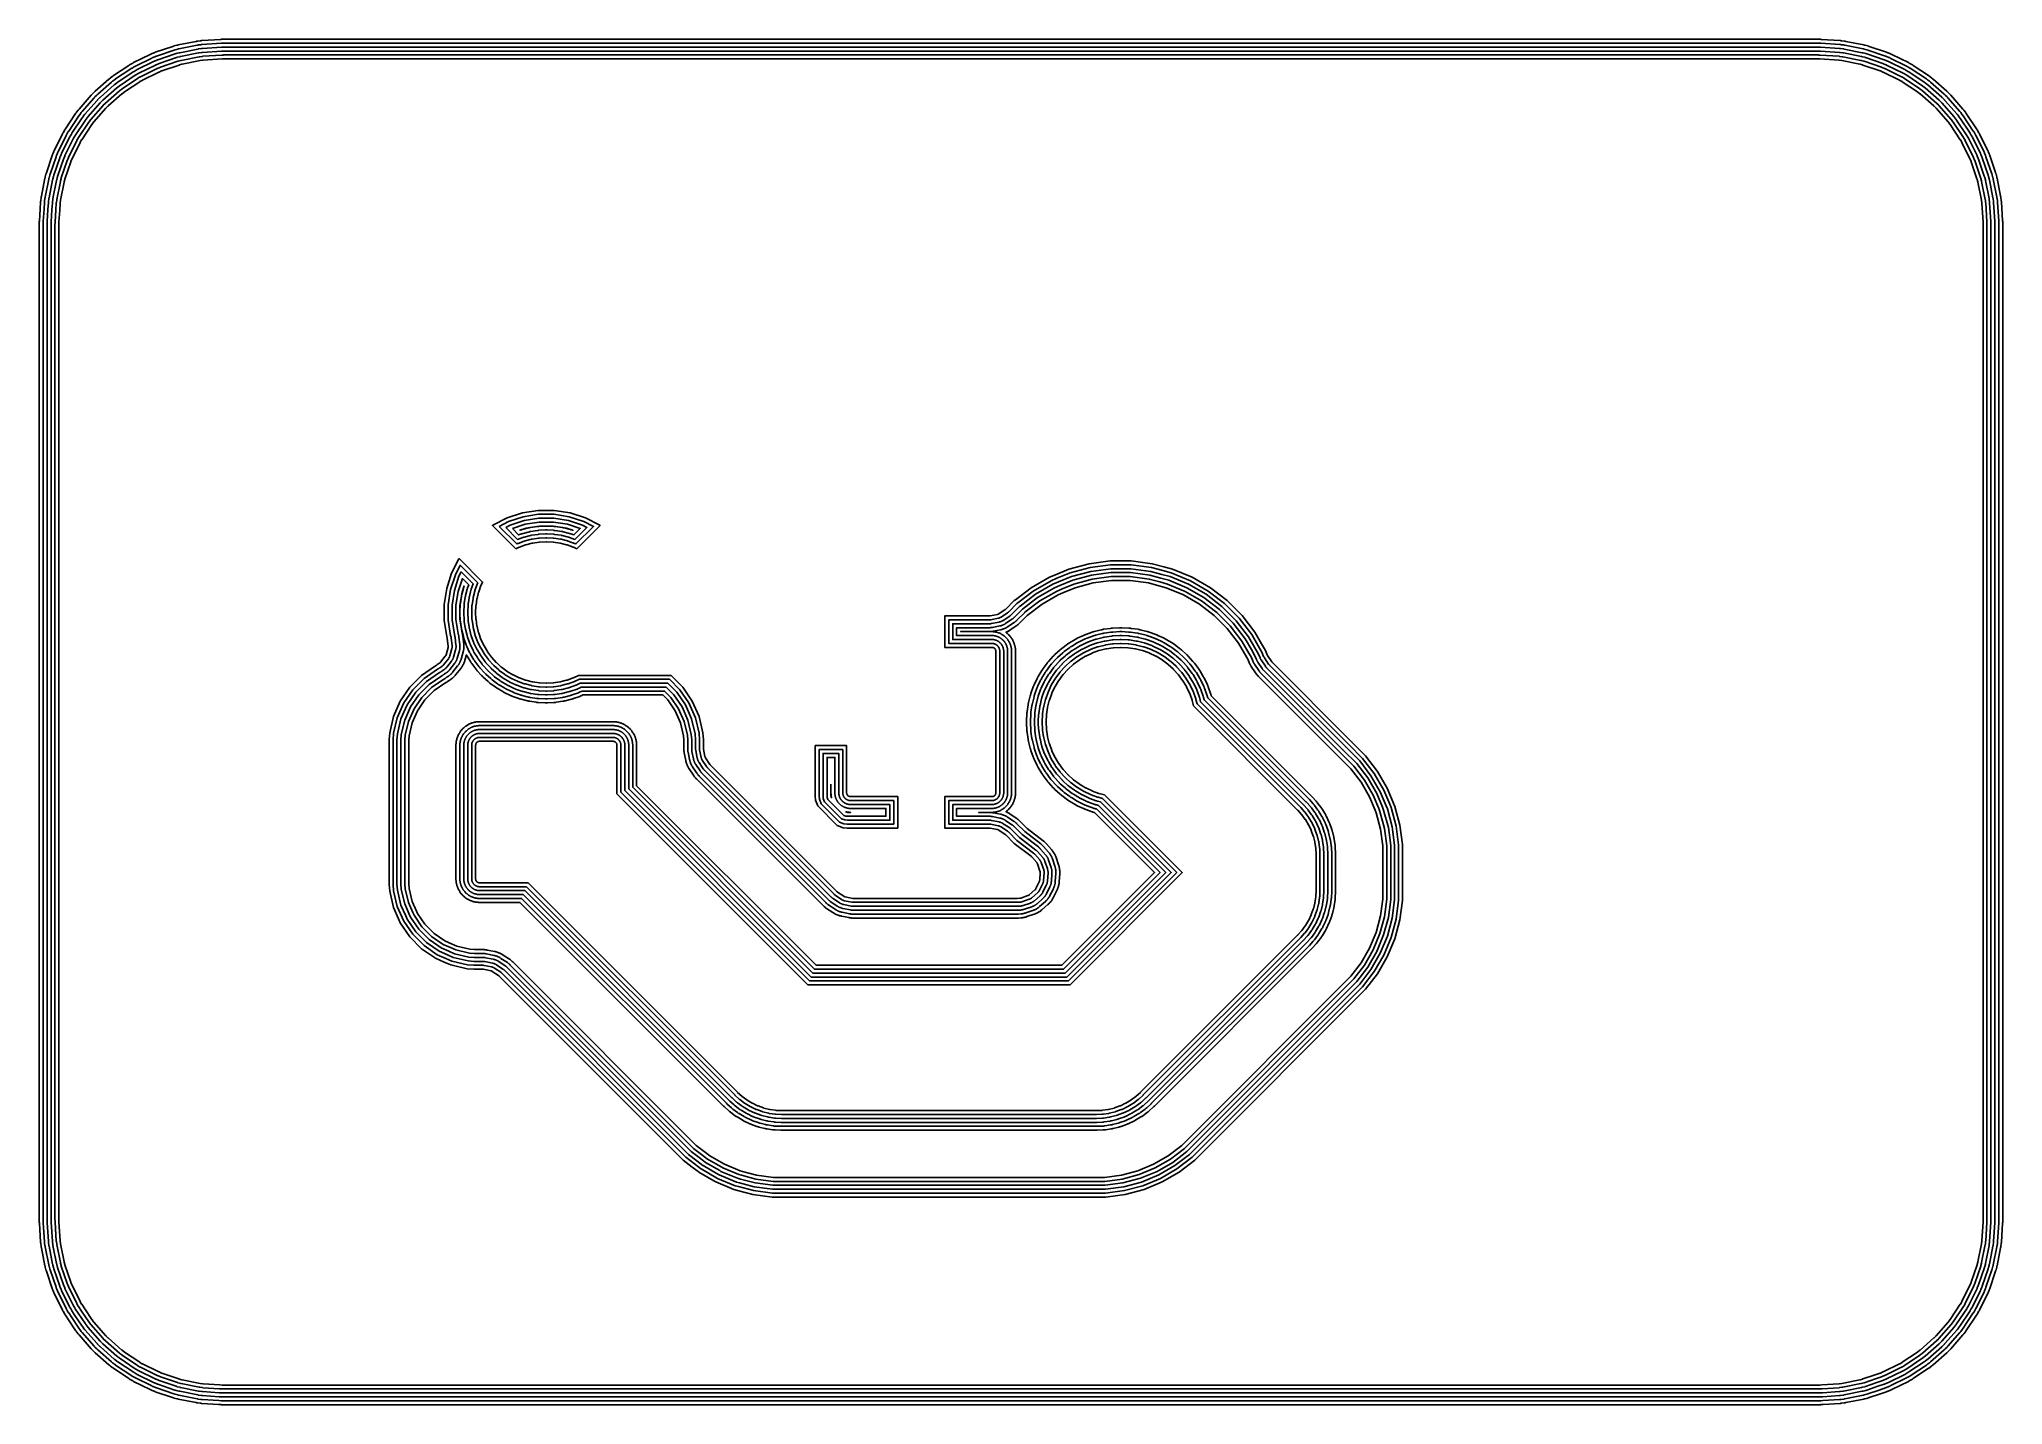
# Model space of a CAD drawing. Header units: metres. Extents: x 122 to 147, y -57.5 to -40.2.
import ezdxf

# ---------------------------------------------------------------- set-up
doc = ezdxf.new("R2010")
doc.units = ezdxf.units.M

msp = doc.modelspace()

# ---------------------------------------------------------------- linework, layer by layer
for points in [[(122.044, -42.512), (122.044, -55.196), (122.045, -55.206), (122.045, -55.222), (122.046, -55.232), (122.061, -55.473), (122.062, -55.48), (122.063, -55.487), (122.063, -55.493), (122.068, -55.525), (122.069, -55.532), (122.07, -55.538), (122.071, -55.545), (122.117, -55.774), (122.118, -55.781), (122.119, -55.787), (122.121, -55.793), (122.129, -55.825), (122.131, -55.831), (122.133, -55.837), (122.135, -55.844), (122.21, -56.065), (122.213, -56.072), (122.215, -56.078), (122.217, -56.084), (122.23, -56.114), (122.232, -56.12), (122.235, -56.126), (122.238, -56.132), (122.341, -56.342), (122.344, -56.348), (122.347, -56.353), (122.351, -56.359), (122.367, -56.387), (122.37, -56.393), (122.374, -56.398), (122.377, -56.404), (122.416, -56.462), (122.507, -56.599), (122.511, -56.604), (122.515, -56.609), (122.519, -56.615), (122.539, -56.64), (122.543, -56.646), (122.547, -56.651), (122.551, -56.656), (122.705, -56.832), (122.71, -56.837), (122.714, -56.841), (122.719, -56.846), (122.742, -56.869), (122.747, -56.874), (122.751, -56.878), (122.756, -56.882), (122.932, -57.037), (122.937, -57.041), (122.942, -57.045), (122.947, -57.049), (122.973, -57.069), (122.979, -57.073), (122.984, -57.077), (122.989, -57.08), (123.184, -57.211), (123.189, -57.214), (123.195, -57.218), (123.201, -57.221), (123.229, -57.237), (123.235, -57.24), (123.24, -57.244), (123.246, -57.246), (123.456, -57.35), (123.462, -57.353), (123.468, -57.356), (123.474, -57.358), (123.504, -57.371), (123.51, -57.373), (123.516, -57.375), (123.522, -57.378), (123.74, -57.451), (123.744, -57.453), (123.75, -57.455), (123.757, -57.457), (123.763, -57.458), (123.794, -57.467), (123.801, -57.469), (123.807, -57.47), (123.814, -57.471), (124.043, -57.517), (124.05, -57.518), (124.056, -57.519), (124.063, -57.52), (124.095, -57.525), (124.101, -57.525), (124.108, -57.526), (124.114, -57.526), (124.327, -57.54), (124.356, -57.542), (124.366, -57.543), (124.382, -57.543), (124.392, -57.543), (144.696, -57.543), (144.706, -57.543), (144.722, -57.543), (144.732, -57.542), (144.757, -57.541), (144.973, -57.526), (144.98, -57.526), (144.987, -57.525), (144.993, -57.525), (145.025, -57.52), (145.032, -57.519), (145.038, -57.518), (145.045, -57.517), (145.274, -57.471), (145.281, -57.47), (145.287, -57.469), (145.293, -57.467), (145.325, -57.458), (145.331, -57.457), (145.337, -57.455), (145.344, -57.453), (145.487, -57.404), (145.565, -57.378), (145.572, -57.375), (145.578, -57.373), (145.584, -57.371), (145.614, -57.358), (145.62, -57.356), (145.626, -57.353), (145.632, -57.35), (145.842, -57.246), (145.848, -57.244), (145.853, -57.24), (145.859, -57.237), (145.887, -57.221), (145.893, -57.218), (145.898, -57.214), (145.904, -57.211), (146.099, -57.08), (146.104, -57.077), (146.109, -57.073), (146.115, -57.069), (146.14, -57.049), (146.146, -57.045), (146.151, -57.041), (146.156, -57.037), (146.332, -56.882), (146.337, -56.878), (146.341, -56.874), (146.346, -56.869), (146.369, -56.846), (146.374, -56.841), (146.378, -56.837), (146.382, -56.832), (146.537, -56.656), (146.541, -56.651), (146.545, -56.646), (146.549, -56.64), (146.569, -56.615), (146.573, -56.609), (146.577, -56.604), (146.58, -56.599), (146.711, -56.404), (146.714, -56.398), (146.718, -56.393), (146.721, -56.387), (146.737, -56.359), (146.74, -56.353), (146.744, -56.348), (146.746, -56.342), (146.85, -56.132), (146.853, -56.126), (146.856, -56.12), (146.858, -56.114), (146.871, -56.084), (146.873, -56.078), (146.875, -56.072), (146.878, -56.065), (146.953, -55.844), (146.955, -55.837), (146.957, -55.831), (146.958, -55.825), (146.967, -55.793), (146.969, -55.787), (146.97, -55.781), (146.971, -55.774), (147.017, -55.545), (147.018, -55.538), (147.019, -55.532), (147.02, -55.525), (147.025, -55.493), (147.025, -55.487), (147.026, -55.48), (147.026, -55.473), (147.042, -55.232), (147.043, -55.222), (147.043, -55.206), (147.043, -55.196), (147.043, -42.512), (147.043, -42.502), (147.043, -42.486), (147.042, -42.476), (147.026, -42.234), (147.026, -42.228), (147.025, -42.221), (147.025, -42.215), (147.02, -42.183), (147.019, -42.176), (147.018, -42.17), (147.017, -42.163), (146.971, -41.934), (146.97, -41.927), (146.969, -41.921), (146.967, -41.914), (146.958, -41.883), (146.957, -41.877), (146.955, -41.87), (146.953, -41.864), (146.951, -41.86), (146.878, -41.642), (146.875, -41.636), (146.873, -41.63), (146.871, -41.624), (146.858, -41.594), (146.856, -41.588), (146.853, -41.582), (146.85, -41.576), (146.746, -41.366), (146.744, -41.36), (146.74, -41.355), (146.737, -41.349), (146.721, -41.321), (146.718, -41.315), (146.714, -41.309), (146.711, -41.304), (146.58, -41.109), (146.577, -41.104), (146.573, -41.099), (146.569, -41.093), (146.549, -41.067), (146.545, -41.062), (146.541, -41.057), (146.537, -41.052), (146.382, -40.876), (146.378, -40.871), (146.374, -40.867), (146.369, -40.862), (146.346, -40.839), (146.341, -40.834), (146.337, -40.83), (146.332, -40.825), (146.156, -40.671), (146.151, -40.667), (146.146, -40.663), (146.14, -40.659), (146.115, -40.639), (146.109, -40.635), (146.104, -40.631), (146.099, -40.627), (145.904, -40.497), (145.898, -40.494), (145.893, -40.49), (145.887, -40.487), (145.859, -40.471), (145.853, -40.467), (145.848, -40.464), (145.842, -40.461), (145.632, -40.358), (145.626, -40.355), (145.62, -40.352), (145.614, -40.35), (145.584, -40.337), (145.578, -40.335), (145.572, -40.333), (145.565, -40.33), (145.344, -40.255), (145.337, -40.253), (145.331, -40.251), (145.325, -40.249), (145.293, -40.241), (145.287, -40.239), (145.281, -40.238), (145.274, -40.237), (145.045, -40.191), (145.038, -40.19), (145.032, -40.189), (145.025, -40.188), (144.993, -40.183), (144.987, -40.183), (144.98, -40.182), (144.973, -40.181), (144.732, -40.166), (144.722, -40.165), (144.706, -40.165), (144.696, -40.164), (124.392, -40.164), (124.382, -40.165), (124.366, -40.165), (124.356, -40.166), (124.114, -40.181), (124.108, -40.182), (124.101, -40.183), (124.095, -40.183), (124.063, -40.188), (124.056, -40.189), (124.05, -40.19), (124.043, -40.191), (123.814, -40.237), (123.807, -40.238), (123.801, -40.239), (123.794, -40.241), (123.763, -40.249), (123.757, -40.251), (123.75, -40.253), (123.744, -40.255), (123.522, -40.33), (123.516, -40.333), (123.51, -40.335), (123.504, -40.337), (123.474, -40.35), (123.468, -40.352), (123.462, -40.355), (123.456, -40.358), (123.246, -40.461), (123.24, -40.464), (123.235, -40.467), (123.229, -40.471), (123.201, -40.487), (123.195, -40.49), (123.189, -40.494), (123.184, -40.497), (122.989, -40.627), (122.984, -40.631), (122.979, -40.635), (122.973, -40.639), (122.947, -40.659), (122.942, -40.663), (122.937, -40.667), (122.932, -40.671), (122.756, -40.825), (122.751, -40.83), (122.747, -40.834), (122.742, -40.839), (122.719, -40.862), (122.714, -40.867), (122.71, -40.871), (122.705, -40.876), (122.551, -41.052), (122.547, -41.057), (122.543, -41.062), (122.539, -41.067), (122.519, -41.093), (122.515, -41.099), (122.511, -41.104), (122.507, -41.109), (122.377, -41.304), (122.374, -41.309), (122.37, -41.315), (122.367, -41.321), (122.351, -41.349), (122.347, -41.355), (122.344, -41.36), (122.341, -41.366), (122.238, -41.576), (122.235, -41.582), (122.232, -41.588), (122.23, -41.594), (122.217, -41.624), (122.215, -41.63), (122.213, -41.636), (122.21, -41.642), (122.135, -41.864), (122.133, -41.87), (122.131, -41.877), (122.129, -41.883), (122.121, -41.914), (122.119, -41.921), (122.118, -41.927), (122.117, -41.934), (122.071, -42.163), (122.07, -42.17), (122.069, -42.176), (122.068, -42.183), (122.063, -42.215), (122.063, -42.221), (122.062, -42.228), (122.061, -42.234), (122.056, -42.325), (122.046, -42.476), (122.045, -42.486), (122.045, -42.502), (122.044, -42.512)], [(122.094, -42.512), (122.094, -55.196), (122.095, -55.204), (122.095, -55.22), (122.096, -55.228), (122.111, -55.47), (122.112, -55.476), (122.112, -55.481), (122.113, -55.487), (122.117, -55.519), (122.118, -55.524), (122.119, -55.53), (122.12, -55.535), (122.166, -55.765), (122.167, -55.77), (122.168, -55.775), (122.169, -55.781), (122.178, -55.812), (122.179, -55.817), (122.181, -55.822), (122.182, -55.828), (122.258, -56.049), (122.26, -56.054), (122.261, -56.06), (122.263, -56.065), (122.276, -56.095), (122.278, -56.1), (122.28, -56.105), (122.283, -56.11), (122.386, -56.32), (122.389, -56.325), (122.391, -56.329), (122.394, -56.334), (122.41, -56.362), (122.413, -56.367), (122.416, -56.372), (122.419, -56.376), (122.458, -56.434), (122.549, -56.571), (122.552, -56.575), (122.555, -56.58), (122.559, -56.584), (122.578, -56.61), (122.582, -56.614), (122.585, -56.618), (122.589, -56.623), (122.743, -56.799), (122.747, -56.803), (122.75, -56.807), (122.754, -56.811), (122.777, -56.834), (122.781, -56.837), (122.785, -56.841), (122.789, -56.845), (122.965, -56.999), (122.969, -57.003), (122.974, -57.006), (122.978, -57.01), (123.004, -57.029), (123.008, -57.033), (123.013, -57.036), (123.017, -57.039), (123.212, -57.169), (123.216, -57.172), (123.221, -57.175), (123.226, -57.178), (123.254, -57.194), (123.259, -57.197), (123.263, -57.199), (123.268, -57.202), (123.478, -57.305), (123.483, -57.308), (123.488, -57.31), (123.493, -57.312), (123.523, -57.324), (123.528, -57.326), (123.533, -57.328), (123.539, -57.33), (123.756, -57.404), (123.76, -57.405), (123.765, -57.407), (123.771, -57.409), (123.776, -57.41), (123.807, -57.419), (123.813, -57.42), (123.818, -57.421), (123.823, -57.422), (124.053, -57.468), (124.058, -57.469), (124.064, -57.47), (124.069, -57.471), (124.101, -57.475), (124.107, -57.476), (124.112, -57.476), (124.118, -57.477), (124.33, -57.49), (124.359, -57.492), (124.368, -57.493), (124.384, -57.493), (124.392, -57.493), (144.696, -57.493), (144.704, -57.493), (144.72, -57.493), (144.728, -57.492), (144.754, -57.491), (144.97, -57.477), (144.976, -57.476), (144.981, -57.476), (144.987, -57.475), (145.019, -57.471), (145.024, -57.47), (145.03, -57.469), (145.035, -57.468), (145.265, -57.422), (145.27, -57.421), (145.275, -57.42), (145.281, -57.419), (145.312, -57.41), (145.317, -57.409), (145.322, -57.407), (145.328, -57.405), (145.471, -57.357), (145.549, -57.33), (145.554, -57.328), (145.56, -57.326), (145.565, -57.324), (145.595, -57.312), (145.6, -57.31), (145.605, -57.308), (145.61, -57.305), (145.82, -57.202), (145.824, -57.199), (145.829, -57.197), (145.834, -57.194), (145.862, -57.178), (145.867, -57.175), (145.872, -57.172), (145.876, -57.169), (146.071, -57.039), (146.075, -57.036), (146.08, -57.033), (146.084, -57.029), (146.11, -57.01), (146.114, -57.006), (146.118, -57.003), (146.123, -56.999), (146.299, -56.845), (146.303, -56.841), (146.307, -56.837), (146.311, -56.834), (146.334, -56.811), (146.337, -56.807), (146.341, -56.803), (146.345, -56.799), (146.499, -56.623), (146.503, -56.618), (146.506, -56.614), (146.51, -56.61), (146.529, -56.584), (146.533, -56.58), (146.536, -56.575), (146.539, -56.571), (146.669, -56.376), (146.672, -56.372), (146.675, -56.367), (146.678, -56.362), (146.694, -56.334), (146.697, -56.329), (146.699, -56.324), (146.702, -56.32), (146.805, -56.11), (146.808, -56.105), (146.81, -56.1), (146.812, -56.095), (146.824, -56.065), (146.826, -56.06), (146.828, -56.054), (146.83, -56.049), (146.905, -55.828), (146.907, -55.822), (146.909, -55.817), (146.91, -55.812), (146.919, -55.781), (146.92, -55.775), (146.921, -55.77), (146.922, -55.765), (146.968, -55.535), (146.969, -55.53), (146.97, -55.524), (146.971, -55.519), (146.975, -55.487), (146.976, -55.481), (146.976, -55.476), (146.977, -55.47), (146.992, -55.228), (146.993, -55.22), (146.993, -55.204), (146.993, -55.196), (146.993, -42.512), (146.993, -42.504), (146.993, -42.488), (146.992, -42.479), (146.977, -42.238), (146.976, -42.232), (146.976, -42.227), (146.975, -42.221), (146.971, -42.189), (146.97, -42.184), (146.969, -42.178), (146.968, -42.173), (146.922, -41.943), (146.921, -41.938), (146.92, -41.933), (146.919, -41.927), (146.91, -41.896), (146.909, -41.891), (146.907, -41.885), (146.905, -41.88), (146.904, -41.876), (146.83, -41.659), (146.828, -41.653), (146.826, -41.648), (146.824, -41.643), (146.812, -41.613), (146.81, -41.608), (146.808, -41.603), (146.805, -41.598), (146.702, -41.388), (146.699, -41.383), (146.697, -41.379), (146.694, -41.374), (146.678, -41.346), (146.675, -41.341), (146.672, -41.336), (146.669, -41.332), (146.539, -41.137), (146.536, -41.133), (146.533, -41.128), (146.529, -41.124), (146.51, -41.098), (146.506, -41.094), (146.503, -41.089), (146.499, -41.085), (146.345, -40.909), (146.341, -40.905), (146.337, -40.901), (146.334, -40.897), (146.311, -40.874), (146.307, -40.87), (146.303, -40.867), (146.299, -40.863), (146.123, -40.709), (146.118, -40.705), (146.114, -40.702), (146.11, -40.698), (146.084, -40.679), (146.08, -40.675), (146.075, -40.672), (146.071, -40.669), (145.876, -40.539), (145.872, -40.536), (145.867, -40.533), (145.862, -40.53), (145.834, -40.514), (145.829, -40.511), (145.825, -40.509), (145.82, -40.506), (145.61, -40.403), (145.605, -40.4), (145.6, -40.398), (145.595, -40.396), (145.565, -40.383), (145.56, -40.381), (145.554, -40.38), (145.549, -40.378), (145.328, -40.302), (145.322, -40.301), (145.317, -40.299), (145.312, -40.298), (145.281, -40.289), (145.275, -40.288), (145.27, -40.287), (145.265, -40.286), (145.035, -40.24), (145.03, -40.239), (145.024, -40.238), (145.019, -40.237), (144.987, -40.233), (144.981, -40.232), (144.976, -40.232), (144.97, -40.231), (144.728, -40.216), (144.72, -40.215), (144.704, -40.215), (144.696, -40.214), (124.392, -40.214), (124.384, -40.215), (124.368, -40.215), (124.359, -40.216), (124.118, -40.231), (124.112, -40.232), (124.107, -40.232), (124.101, -40.233), (124.069, -40.237), (124.064, -40.238), (124.058, -40.239), (124.053, -40.24), (123.823, -40.286), (123.818, -40.287), (123.813, -40.288), (123.807, -40.289), (123.776, -40.298), (123.771, -40.299), (123.765, -40.301), (123.76, -40.302), (123.539, -40.378), (123.533, -40.38), (123.528, -40.381), (123.523, -40.383), (123.493, -40.396), (123.488, -40.398), (123.483, -40.4), (123.478, -40.403), (123.268, -40.506), (123.263, -40.509), (123.259, -40.511), (123.254, -40.514), (123.226, -40.53), (123.221, -40.533), (123.216, -40.536), (123.212, -40.539), (123.017, -40.669), (123.013, -40.672), (123.008, -40.675), (123.004, -40.679), (122.978, -40.698), (122.974, -40.702), (122.969, -40.705), (122.965, -40.709), (122.789, -40.863), (122.785, -40.867), (122.781, -40.87), (122.777, -40.874), (122.754, -40.897), (122.75, -40.901), (122.747, -40.905), (122.743, -40.909), (122.589, -41.085), (122.585, -41.089), (122.582, -41.094), (122.578, -41.098), (122.559, -41.124), (122.555, -41.128), (122.552, -41.133), (122.549, -41.137), (122.419, -41.332), (122.416, -41.336), (122.413, -41.341), (122.41, -41.346), (122.394, -41.374), (122.391, -41.379), (122.389, -41.383), (122.386, -41.388), (122.283, -41.598), (122.28, -41.603), (122.278, -41.608), (122.276, -41.613), (122.263, -41.643), (122.261, -41.648), (122.26, -41.653), (122.258, -41.659), (122.182, -41.88), (122.181, -41.885), (122.179, -41.891), (122.178, -41.896), (122.169, -41.927), (122.168, -41.933), (122.167, -41.938), (122.166, -41.943), (122.12, -42.173), (122.119, -42.178), (122.118, -42.184), (122.117, -42.189), (122.113, -42.221), (122.112, -42.227), (122.112, -42.232), (122.111, -42.238), (122.105, -42.328), (122.096, -42.479), (122.095, -42.488), (122.095, -42.504), (122.094, -42.512)], [(122.144, -42.512), (122.144, -55.196), (122.145, -55.202), (122.145, -55.219), (122.145, -55.225), (122.161, -55.467), (122.162, -55.471), (122.162, -55.476), (122.163, -55.48), (122.167, -55.512), (122.167, -55.517), (122.168, -55.521), (122.169, -55.525), (122.215, -55.755), (122.216, -55.759), (122.216, -55.763), (122.218, -55.768), (122.226, -55.799), (122.227, -55.803), (122.228, -55.807), (122.23, -55.812), (122.305, -56.033), (122.307, -56.037), (122.308, -56.041), (122.31, -56.046), (122.322, -56.076), (122.324, -56.08), (122.326, -56.084), (122.328, -56.088), (122.431, -56.298), (122.433, -56.301), (122.435, -56.305), (122.437, -56.309), (122.454, -56.337), (122.456, -56.341), (122.458, -56.345), (122.46, -56.348), (122.499, -56.406), (122.591, -56.543), (122.593, -56.547), (122.596, -56.55), (122.598, -56.554), (122.618, -56.58), (122.621, -56.583), (122.623, -56.586), (122.626, -56.59), (122.781, -56.766), (122.784, -56.769), (122.787, -56.772), (122.79, -56.775), (122.813, -56.798), (122.816, -56.801), (122.819, -56.804), (122.822, -56.807), (122.998, -56.962), (123.002, -56.964), (123.005, -56.967), (123.008, -56.97), (123.034, -56.99), (123.038, -56.992), (123.041, -56.995), (123.045, -56.997), (123.24, -57.127), (123.243, -57.13), (123.247, -57.132), (123.251, -57.134), (123.279, -57.151), (123.283, -57.153), (123.286, -57.155), (123.29, -57.157), (123.5, -57.26), (123.504, -57.262), (123.508, -57.264), (123.512, -57.266), (123.542, -57.278), (123.546, -57.28), (123.551, -57.281), (123.555, -57.283), (123.772, -57.357), (123.776, -57.358), (123.78, -57.359), (123.785, -57.361), (123.789, -57.362), (123.82, -57.37), (123.825, -57.371), (123.829, -57.372), (123.833, -57.373), (124.063, -57.419), (124.067, -57.42), (124.071, -57.42), (124.076, -57.421), (124.108, -57.425), (124.112, -57.426), (124.117, -57.426), (124.121, -57.427), (124.333, -57.441), (124.363, -57.442), (124.369, -57.443), (124.386, -57.443), (124.392, -57.443), (144.696, -57.443), (144.702, -57.443), (144.719, -57.443), (144.725, -57.442), (144.751, -57.441), (144.967, -57.427), (144.971, -57.426), (144.976, -57.426), (144.98, -57.425), (145.012, -57.421), (145.017, -57.42), (145.021, -57.42), (145.025, -57.419), (145.255, -57.373), (145.259, -57.372), (145.263, -57.371), (145.268, -57.37), (145.299, -57.362), (145.303, -57.361), (145.307, -57.359), (145.312, -57.358), (145.455, -57.309), (145.533, -57.283), (145.537, -57.281), (145.541, -57.28), (145.546, -57.278), (145.576, -57.266), (145.58, -57.264), (145.584, -57.262), (145.588, -57.26), (145.798, -57.157), (145.801, -57.155), (145.805, -57.153), (145.809, -57.151), (145.837, -57.134), (145.841, -57.132), (145.845, -57.13), (145.848, -57.127), (146.043, -56.997), (146.047, -56.995), (146.05, -56.992), (146.054, -56.99), (146.08, -56.97), (146.083, -56.967), (146.086, -56.964), (146.09, -56.962), (146.266, -56.807), (146.269, -56.804), (146.272, -56.801), (146.275, -56.798), (146.298, -56.775), (146.301, -56.772), (146.304, -56.769), (146.307, -56.766), (146.462, -56.59), (146.464, -56.586), (146.467, -56.583), (146.47, -56.58), (146.49, -56.554), (146.492, -56.55), (146.495, -56.547), (146.497, -56.543), (146.627, -56.348), (146.63, -56.345), (146.632, -56.341), (146.634, -56.337), (146.651, -56.309), (146.653, -56.305), (146.655, -56.301), (146.657, -56.298), (146.76, -56.088), (146.762, -56.084), (146.764, -56.08), (146.766, -56.076), (146.778, -56.046), (146.78, -56.041), (146.781, -56.037), (146.783, -56.033), (146.858, -55.812), (146.859, -55.807), (146.861, -55.803), (146.862, -55.799), (146.87, -55.768), (146.871, -55.763), (146.872, -55.759), (146.873, -55.755), (146.919, -55.525), (146.92, -55.521), (146.92, -55.517), (146.921, -55.512), (146.925, -55.48), (146.926, -55.476), (146.926, -55.471), (146.927, -55.467), (146.942, -55.225), (146.943, -55.219), (146.943, -55.202), (146.943, -55.196), (146.943, -42.512), (146.943, -42.506), (146.943, -42.489), (146.942, -42.483), (146.927, -42.241), (146.926, -42.237), (146.926, -42.232), (146.925, -42.228), (146.921, -42.196), (146.92, -42.191), (146.92, -42.187), (146.919, -42.183), (146.873, -41.953), (146.872, -41.949), (146.871, -41.945), (146.87, -41.94), (146.862, -41.909), (146.861, -41.905), (146.859, -41.9), (146.858, -41.896), (146.857, -41.892), (146.783, -41.675), (146.781, -41.671), (146.78, -41.666), (146.778, -41.662), (146.766, -41.632), (146.764, -41.628), (146.762, -41.624), (146.76, -41.62), (146.657, -41.41), (146.655, -41.406), (146.653, -41.403), (146.651, -41.399), (146.634, -41.371), (146.632, -41.367), (146.63, -41.363), (146.627, -41.36), (146.497, -41.165), (146.495, -41.161), (146.492, -41.158), (146.49, -41.154), (146.47, -41.128), (146.467, -41.125), (146.464, -41.122), (146.462, -41.118), (146.307, -40.942), (146.304, -40.939), (146.301, -40.936), (146.298, -40.933), (146.275, -40.91), (146.272, -40.907), (146.269, -40.904), (146.266, -40.901), (146.09, -40.746), (146.086, -40.743), (146.083, -40.741), (146.08, -40.738), (146.054, -40.718), (146.05, -40.716), (146.047, -40.713), (146.043, -40.711), (145.848, -40.58), (145.845, -40.578), (145.841, -40.576), (145.837, -40.574), (145.809, -40.557), (145.805, -40.555), (145.801, -40.553), (145.798, -40.551), (145.588, -40.448), (145.584, -40.446), (145.58, -40.444), (145.576, -40.442), (145.546, -40.43), (145.541, -40.428), (145.537, -40.427), (145.533, -40.425), (145.312, -40.35), (145.307, -40.348), (145.303, -40.347), (145.299, -40.346), (145.268, -40.338), (145.263, -40.336), (145.259, -40.336), (145.255, -40.335), (145.025, -40.289), (145.021, -40.288), (145.017, -40.287), (145.012, -40.287), (144.98, -40.283), (144.976, -40.282), (144.971, -40.282), (144.967, -40.281), (144.725, -40.265), (144.719, -40.265), (144.702, -40.265), (144.696, -40.264), (124.392, -40.264), (124.386, -40.265), (124.369, -40.265), (124.363, -40.265), (124.121, -40.281), (124.117, -40.282), (124.112, -40.282), (124.108, -40.283), (124.076, -40.287), (124.071, -40.287), (124.067, -40.288), (124.063, -40.289), (123.833, -40.335), (123.829, -40.336), (123.825, -40.336), (123.82, -40.338), (123.789, -40.346), (123.785, -40.347), (123.781, -40.348), (123.776, -40.35), (123.555, -40.425), (123.55, -40.427), (123.546, -40.428), (123.542, -40.43), (123.512, -40.442), (123.508, -40.444), (123.504, -40.446), (123.5, -40.448), (123.29, -40.551), (123.286, -40.553), (123.283, -40.555), (123.279, -40.557), (123.251, -40.574), (123.247, -40.576), (123.243, -40.578), (123.24, -40.58), (123.045, -40.711), (123.041, -40.713), (123.038, -40.716), (123.034, -40.718), (123.008, -40.738), (123.005, -40.741), (123.002, -40.743), (122.998, -40.746), (122.822, -40.901), (122.819, -40.904), (122.816, -40.907), (122.813, -40.91), (122.79, -40.933), (122.787, -40.936), (122.784, -40.939), (122.781, -40.942), (122.626, -41.118), (122.623, -41.122), (122.621, -41.125), (122.618, -41.128), (122.598, -41.154), (122.596, -41.158), (122.593, -41.161), (122.591, -41.165), (122.46, -41.36), (122.458, -41.363), (122.456, -41.367), (122.454, -41.371), (122.437, -41.399), (122.435, -41.403), (122.433, -41.406), (122.431, -41.41), (122.328, -41.62), (122.326, -41.624), (122.324, -41.628), (122.322, -41.632), (122.31, -41.662), (122.308, -41.666), (122.307, -41.67), (122.305, -41.675), (122.23, -41.896), (122.228, -41.901), (122.227, -41.905), (122.226, -41.909), (122.218, -41.94), (122.216, -41.945), (122.216, -41.949), (122.215, -41.953), (122.169, -42.183), (122.168, -42.187), (122.167, -42.191), (122.167, -42.196), (122.163, -42.228), (122.162, -42.232), (122.162, -42.237), (122.161, -42.241), (122.155, -42.332), (122.145, -42.483), (122.145, -42.489), (122.145, -42.506), (122.144, -42.512)], [(122.194, -42.512), (122.194, -55.196), (122.195, -55.201), (122.195, -55.217), (122.195, -55.222), (122.211, -55.464), (122.211, -55.467), (122.212, -55.47), (122.212, -55.473), (122.216, -55.506), (122.217, -55.509), (122.217, -55.512), (122.218, -55.515), (122.264, -55.745), (122.264, -55.748), (122.265, -55.751), (122.266, -55.755), (122.274, -55.786), (122.275, -55.789), (122.276, -55.792), (122.277, -55.795), (122.352, -56.017), (122.354, -56.02), (122.355, -56.023), (122.356, -56.026), (122.368, -56.056), (122.37, -56.059), (122.371, -56.062), (122.372, -56.065), (122.476, -56.275), (122.477, -56.278), (122.479, -56.281), (122.481, -56.284), (122.497, -56.312), (122.499, -56.315), (122.5, -56.318), (122.502, -56.321), (122.541, -56.378), (122.632, -56.515), (122.634, -56.518), (122.636, -56.521), (122.638, -56.523), (122.658, -56.549), (122.66, -56.552), (122.662, -56.554), (122.664, -56.557), (122.818, -56.733), (122.82, -56.735), (122.823, -56.738), (122.825, -56.74), (122.848, -56.763), (122.85, -56.765), (122.853, -56.767), (122.855, -56.77), (123.031, -56.924), (123.034, -56.926), (123.036, -56.928), (123.039, -56.93), (123.065, -56.95), (123.067, -56.952), (123.07, -56.954), (123.073, -56.956), (123.267, -57.086), (123.27, -57.088), (123.273, -57.089), (123.276, -57.091), (123.304, -57.107), (123.307, -57.109), (123.31, -57.11), (123.312, -57.112), (123.522, -57.216), (123.525, -57.217), (123.528, -57.218), (123.531, -57.22), (123.562, -57.232), (123.565, -57.233), (123.568, -57.234), (123.571, -57.235), (123.788, -57.309), (123.792, -57.311), (123.796, -57.312), (123.799, -57.313), (123.802, -57.314), (123.833, -57.322), (123.836, -57.323), (123.84, -57.324), (123.843, -57.324), (124.072, -57.37), (124.076, -57.371), (124.079, -57.371), (124.082, -57.372), (124.114, -57.376), (124.118, -57.376), (124.121, -57.376), (124.124, -57.377), (124.337, -57.391), (124.366, -57.393), (124.371, -57.393), (124.387, -57.393), (124.392, -57.393), (144.696, -57.393), (144.701, -57.393), (144.717, -57.393), (144.722, -57.393), (144.748, -57.391), (144.964, -57.377), (144.967, -57.376), (144.97, -57.376), (144.973, -57.376), (145.006, -57.372), (145.009, -57.371), (145.012, -57.371), (145.015, -57.37), (145.245, -57.324), (145.248, -57.324), (145.251, -57.323), (145.255, -57.322), (145.286, -57.314), (145.289, -57.313), (145.292, -57.312), (145.295, -57.311), (145.439, -57.262), (145.517, -57.235), (145.52, -57.234), (145.523, -57.233), (145.526, -57.232), (145.556, -57.22), (145.559, -57.218), (145.562, -57.217), (145.565, -57.216), (145.775, -57.112), (145.778, -57.11), (145.781, -57.109), (145.784, -57.107), (145.812, -57.091), (145.815, -57.089), (145.818, -57.088), (145.821, -57.086), (146.015, -56.956), (146.018, -56.954), (146.021, -56.952), (146.023, -56.95), (146.049, -56.93), (146.052, -56.928), (146.054, -56.926), (146.057, -56.924), (146.233, -56.77), (146.235, -56.767), (146.238, -56.765), (146.24, -56.763), (146.263, -56.74), (146.265, -56.738), (146.267, -56.735), (146.27, -56.733), (146.424, -56.557), (146.426, -56.554), (146.428, -56.552), (146.43, -56.549), (146.45, -56.523), (146.452, -56.521), (146.454, -56.518), (146.456, -56.515), (146.586, -56.321), (146.588, -56.318), (146.589, -56.315), (146.591, -56.312), (146.607, -56.284), (146.609, -56.281), (146.61, -56.278), (146.612, -56.275), (146.716, -56.065), (146.717, -56.062), (146.718, -56.059), (146.72, -56.056), (146.732, -56.026), (146.733, -56.023), (146.734, -56.02), (146.735, -56.017), (146.811, -55.795), (146.812, -55.792), (146.813, -55.789), (146.814, -55.786), (146.822, -55.755), (146.823, -55.751), (146.824, -55.748), (146.824, -55.745), (146.87, -55.515), (146.871, -55.512), (146.871, -55.509), (146.872, -55.506), (146.876, -55.473), (146.876, -55.47), (146.876, -55.467), (146.877, -55.464), (146.893, -55.222), (146.893, -55.217), (146.893, -55.201), (146.893, -55.196), (146.893, -42.512), (146.893, -42.507), (146.893, -42.491), (146.893, -42.486), (146.877, -42.244), (146.876, -42.241), (146.876, -42.238), (146.876, -42.234), (146.872, -42.202), (146.871, -42.199), (146.871, -42.196), (146.87, -42.192), (146.824, -41.963), (146.824, -41.96), (146.823, -41.956), (146.822, -41.953), (146.814, -41.922), (146.813, -41.919), (146.812, -41.916), (146.811, -41.912), (146.809, -41.908), (146.735, -41.691), (146.734, -41.688), (146.733, -41.685), (146.732, -41.682), (146.72, -41.651), (146.718, -41.648), (146.717, -41.645), (146.716, -41.642), (146.612, -41.432), (146.61, -41.43), (146.609, -41.427), (146.607, -41.424), (146.591, -41.396), (146.589, -41.393), (146.588, -41.39), (146.586, -41.387), (146.456, -41.193), (146.454, -41.19), (146.452, -41.187), (146.45, -41.185), (146.43, -41.159), (146.428, -41.156), (146.426, -41.154), (146.424, -41.151), (146.27, -40.975), (146.267, -40.973), (146.265, -40.97), (146.263, -40.968), (146.24, -40.945), (146.238, -40.943), (146.235, -40.94), (146.233, -40.938), (146.057, -40.784), (146.054, -40.782), (146.052, -40.78), (146.049, -40.778), (146.023, -40.758), (146.021, -40.756), (146.018, -40.754), (146.015, -40.752), (145.821, -40.622), (145.818, -40.62), (145.815, -40.619), (145.812, -40.617), (145.784, -40.601), (145.781, -40.599), (145.778, -40.597), (145.775, -40.596), (145.565, -40.492), (145.562, -40.491), (145.559, -40.49), (145.556, -40.488), (145.526, -40.476), (145.523, -40.475), (145.52, -40.474), (145.517, -40.472), (145.295, -40.397), (145.292, -40.396), (145.289, -40.395), (145.286, -40.394), (145.255, -40.386), (145.251, -40.385), (145.248, -40.384), (145.245, -40.384), (145.015, -40.338), (145.012, -40.337), (145.009, -40.337), (145.006, -40.336), (144.973, -40.332), (144.97, -40.332), (144.967, -40.331), (144.964, -40.331), (144.722, -40.315), (144.717, -40.315), (144.701, -40.315), (144.696, -40.314), (124.392, -40.314), (124.387, -40.315), (124.371, -40.315), (124.366, -40.315), (124.124, -40.331), (124.121, -40.331), (124.118, -40.332), (124.114, -40.332), (124.082, -40.336), (124.079, -40.337), (124.076, -40.337), (124.072, -40.338), (123.843, -40.384), (123.84, -40.384), (123.836, -40.385), (123.833, -40.386), (123.802, -40.394), (123.799, -40.395), (123.796, -40.396), (123.792, -40.397), (123.571, -40.472), (123.568, -40.474), (123.565, -40.475), (123.561, -40.476), (123.531, -40.488), (123.528, -40.49), (123.525, -40.491), (123.523, -40.492), (123.312, -40.596), (123.31, -40.597), (123.307, -40.599), (123.304, -40.601), (123.276, -40.617), (123.273, -40.619), (123.27, -40.62), (123.267, -40.622), (123.073, -40.752), (123.07, -40.754), (123.067, -40.756), (123.065, -40.758), (123.039, -40.778), (123.036, -40.78), (123.034, -40.782), (123.031, -40.784), (122.855, -40.938), (122.853, -40.94), (122.85, -40.943), (122.848, -40.945), (122.825, -40.968), (122.823, -40.97), (122.82, -40.973), (122.818, -40.975), (122.664, -41.151), (122.662, -41.154), (122.66, -41.156), (122.658, -41.159), (122.638, -41.185), (122.636, -41.187), (122.634, -41.19), (122.632, -41.193), (122.502, -41.387), (122.5, -41.39), (122.499, -41.393), (122.497, -41.396), (122.481, -41.424), (122.479, -41.427), (122.477, -41.43), (122.476, -41.432), (122.372, -41.643), (122.371, -41.645), (122.37, -41.648), (122.368, -41.651), (122.356, -41.681), (122.355, -41.685), (122.354, -41.688), (122.352, -41.691), (122.277, -41.912), (122.276, -41.916), (122.275, -41.919), (122.274, -41.922), (122.266, -41.953), (122.265, -41.956), (122.264, -41.96), (122.264, -41.963), (122.218, -42.192), (122.217, -42.196), (122.217, -42.199), (122.216, -42.202), (122.212, -42.234), (122.212, -42.238), (122.211, -42.241), (122.211, -42.244), (122.205, -42.335), (122.195, -42.486), (122.195, -42.491), (122.195, -42.507), (122.194, -42.512)], [(122.244, -42.512), (122.244, -55.196), (122.245, -55.199), (122.245, -55.215), (122.245, -55.219), (122.261, -55.46), (122.261, -55.463), (122.261, -55.465), (122.262, -55.467), (122.266, -55.499), (122.266, -55.501), (122.267, -55.504), (122.267, -55.506), (122.313, -55.735), (122.313, -55.737), (122.314, -55.74), (122.314, -55.742), (122.323, -55.773), (122.323, -55.775), (122.324, -55.777), (122.324, -55.779), (122.4, -56.001), (122.4, -56.003), (122.401, -56.005), (122.402, -56.007), (122.415, -56.037), (122.415, -56.039), (122.416, -56.041), (122.417, -56.043), (122.521, -56.253), (122.522, -56.255), (122.523, -56.257), (122.524, -56.259), (122.54, -56.287), (122.541, -56.289), (122.542, -56.291), (122.544, -56.293), (122.582, -56.351), (122.674, -56.488), (122.675, -56.489), (122.676, -56.491), (122.678, -56.493), (122.697, -56.519), (122.699, -56.52), (122.7, -56.522), (122.701, -56.524), (122.856, -56.7), (122.857, -56.701), (122.859, -56.703), (122.86, -56.705), (122.883, -56.728), (122.885, -56.729), (122.887, -56.731), (122.888, -56.732), (123.064, -56.886), (123.066, -56.888), (123.068, -56.889), (123.069, -56.891), (123.095, -56.91), (123.097, -56.912), (123.099, -56.913), (123.1, -56.914), (123.295, -57.044), (123.297, -57.045), (123.299, -57.047), (123.301, -57.048), (123.329, -57.064), (123.331, -57.065), (123.333, -57.066), (123.335, -57.067), (123.545, -57.171), (123.547, -57.172), (123.549, -57.173), (123.551, -57.173), (123.581, -57.186), (123.583, -57.187), (123.585, -57.187), (123.587, -57.188), (123.804, -57.262), (123.808, -57.263), (123.811, -57.264), (123.813, -57.265), (123.815, -57.265), (123.846, -57.274), (123.848, -57.274), (123.85, -57.275), (123.853, -57.275), (124.082, -57.321), (124.084, -57.321), (124.087, -57.322), (124.089, -57.322), (124.121, -57.326), (124.123, -57.326), (124.125, -57.327), (124.127, -57.327), (124.34, -57.341), (124.369, -57.343), (124.373, -57.343), (124.389, -57.343), (124.392, -57.343), (144.696, -57.343), (144.699, -57.343), (144.715, -57.343), (144.719, -57.343), (144.744, -57.341), (144.96, -57.327), (144.963, -57.327), (144.965, -57.326), (144.967, -57.326), (144.999, -57.322), (145.001, -57.322), (145.004, -57.321), (145.006, -57.321), (145.235, -57.275), (145.237, -57.275), (145.24, -57.274), (145.242, -57.274), (145.273, -57.265), (145.275, -57.265), (145.277, -57.264), (145.279, -57.263), (145.423, -57.215), (145.501, -57.188), (145.503, -57.187), (145.505, -57.187), (145.507, -57.186), (145.537, -57.173), (145.539, -57.173), (145.541, -57.172), (145.543, -57.171), (145.753, -57.067), (145.755, -57.066), (145.757, -57.065), (145.759, -57.064), (145.787, -57.048), (145.789, -57.047), (145.791, -57.045), (145.793, -57.044), (145.988, -56.914), (145.989, -56.913), (145.991, -56.912), (145.993, -56.91), (146.019, -56.891), (146.02, -56.889), (146.022, -56.888), (146.024, -56.886), (146.2, -56.732), (146.201, -56.731), (146.203, -56.729), (146.205, -56.728), (146.228, -56.705), (146.229, -56.703), (146.231, -56.701), (146.232, -56.7), (146.386, -56.524), (146.388, -56.522), (146.389, -56.52), (146.391, -56.519), (146.41, -56.493), (146.412, -56.491), (146.413, -56.489), (146.414, -56.488), (146.544, -56.293), (146.545, -56.291), (146.547, -56.289), (146.548, -56.287), (146.564, -56.259), (146.565, -56.257), (146.566, -56.255), (146.567, -56.253), (146.671, -56.043), (146.672, -56.041), (146.673, -56.039), (146.673, -56.037), (146.686, -56.007), (146.687, -56.005), (146.687, -56.003), (146.688, -56.001), (146.763, -55.779), (146.764, -55.777), (146.765, -55.775), (146.765, -55.773), (146.774, -55.742), (146.774, -55.74), (146.775, -55.737), (146.775, -55.735), (146.821, -55.506), (146.821, -55.504), (146.822, -55.501), (146.822, -55.499), (146.826, -55.467), (146.826, -55.465), (146.827, -55.463), (146.827, -55.46), (146.843, -55.219), (146.843, -55.215), (146.843, -55.199), (146.843, -55.196), (146.843, -42.512), (146.843, -42.509), (146.843, -42.493), (146.843, -42.489), (146.827, -42.247), (146.827, -42.245), (146.826, -42.243), (146.826, -42.241), (146.822, -42.209), (146.822, -42.207), (146.821, -42.204), (146.821, -42.202), (146.775, -41.973), (146.775, -41.97), (146.774, -41.968), (146.774, -41.966), (146.765, -41.935), (146.765, -41.933), (146.764, -41.931), (146.763, -41.928), (146.762, -41.924), (146.688, -41.707), (146.687, -41.705), (146.687, -41.703), (146.686, -41.701), (146.673, -41.671), (146.673, -41.669), (146.672, -41.667), (146.671, -41.665), (146.567, -41.455), (146.566, -41.453), (146.565, -41.451), (146.564, -41.449), (146.548, -41.421), (146.547, -41.419), (146.545, -41.417), (146.544, -41.415), (146.414, -41.22), (146.413, -41.219), (146.412, -41.217), (146.41, -41.215), (146.391, -41.189), (146.389, -41.188), (146.388, -41.186), (146.386, -41.184), (146.232, -41.008), (146.231, -41.007), (146.229, -41.005), (146.228, -41.003), (146.205, -40.98), (146.203, -40.979), (146.201, -40.977), (146.2, -40.976), (146.024, -40.821), (146.022, -40.82), (146.02, -40.819), (146.019, -40.817), (145.993, -40.798), (145.991, -40.796), (145.989, -40.795), (145.988, -40.794), (145.793, -40.664), (145.791, -40.662), (145.789, -40.661), (145.787, -40.66), (145.759, -40.644), (145.757, -40.643), (145.755, -40.642), (145.753, -40.641), (145.543, -40.537), (145.541, -40.536), (145.539, -40.535), (145.537, -40.535), (145.507, -40.522), (145.505, -40.521), (145.503, -40.52), (145.501, -40.52), (145.279, -40.444), (145.277, -40.444), (145.275, -40.443), (145.273, -40.443), (145.242, -40.434), (145.24, -40.434), (145.237, -40.433), (145.235, -40.433), (145.006, -40.387), (145.004, -40.387), (145.001, -40.386), (144.999, -40.386), (144.967, -40.382), (144.965, -40.381), (144.963, -40.381), (144.96, -40.381), (144.719, -40.365), (144.715, -40.365), (144.699, -40.365), (144.696, -40.364), (124.392, -40.364), (124.389, -40.365), (124.373, -40.365), (124.369, -40.365), (124.127, -40.381), (124.125, -40.381), (124.123, -40.381), (124.121, -40.382), (124.089, -40.386), (124.087, -40.386), (124.084, -40.387), (124.082, -40.387), (123.853, -40.433), (123.85, -40.433), (123.848, -40.434), (123.846, -40.434), (123.815, -40.443), (123.813, -40.443), (123.811, -40.444), (123.808, -40.444), (123.587, -40.52), (123.585, -40.52), (123.583, -40.521), (123.581, -40.522), (123.551, -40.535), (123.549, -40.535), (123.547, -40.536), (123.545, -40.537), (123.335, -40.641), (123.333, -40.642), (123.331, -40.643), (123.329, -40.644), (123.301, -40.66), (123.299, -40.661), (123.297, -40.662), (123.295, -40.664), (123.1, -40.794), (123.099, -40.795), (123.097, -40.796), (123.095, -40.798), (123.069, -40.817), (123.068, -40.819), (123.066, -40.82), (123.064, -40.821), (122.888, -40.976), (122.887, -40.977), (122.885, -40.979), (122.883, -40.98), (122.86, -41.003), (122.859, -41.005), (122.857, -41.007), (122.856, -41.008), (122.701, -41.184), (122.7, -41.186), (122.699, -41.188), (122.697, -41.189), (122.678, -41.215), (122.676, -41.217), (122.675, -41.219), (122.674, -41.22), (122.544, -41.415), (122.542, -41.417), (122.541, -41.419), (122.54, -41.421), (122.524, -41.449), (122.523, -41.451), (122.522, -41.453), (122.521, -41.455), (122.417, -41.665), (122.416, -41.667), (122.415, -41.669), (122.415, -41.671), (122.402, -41.701), (122.401, -41.703), (122.4, -41.705), (122.4, -41.707), (122.324, -41.928), (122.324, -41.931), (122.323, -41.933), (122.323, -41.935), (122.314, -41.966), (122.314, -41.968), (122.313, -41.97), (122.313, -41.973), (122.267, -42.202), (122.267, -42.204), (122.266, -42.207), (122.266, -42.209), (122.262, -42.241), (122.261, -42.243), (122.261, -42.245), (122.261, -42.247), (122.255, -42.338), (122.245, -42.489), (122.245, -42.493), (122.245, -42.509), (122.244, -42.512)], [(122.294, -42.512), (122.294, -55.196), (122.294, -55.197), (122.295, -55.214), (122.295, -55.215), (122.311, -55.457), (122.311, -55.458), (122.311, -55.459), (122.311, -55.46), (122.316, -55.493), (122.316, -55.494), (122.316, -55.495), (122.316, -55.496), (122.362, -55.726), (122.362, -55.727), (122.362, -55.728), (122.362, -55.729), (122.371, -55.76), (122.371, -55.761), (122.372, -55.762), (122.372, -55.763), (122.447, -55.985), (122.447, -55.986), (122.448, -55.987), (122.448, -55.988), (122.461, -56.018), (122.461, -56.019), (122.462, -56.02), (122.462, -56.021), (122.566, -56.231), (122.566, -56.232), (122.567, -56.233), (122.567, -56.234), (122.583, -56.262), (122.584, -56.263), (122.585, -56.264), (122.585, -56.265), (122.624, -56.323), (122.715, -56.46), (122.716, -56.461), (122.717, -56.462), (122.717, -56.462), (122.737, -56.488), (122.738, -56.489), (122.738, -56.49), (122.739, -56.491), (122.893, -56.667), (122.894, -56.668), (122.895, -56.668), (122.896, -56.669), (122.919, -56.692), (122.919, -56.693), (122.92, -56.694), (122.921, -56.694), (123.097, -56.849), (123.098, -56.85), (123.099, -56.85), (123.1, -56.851), (123.126, -56.871), (123.126, -56.871), (123.127, -56.872), (123.128, -56.873), (123.323, -57.003), (123.324, -57.003), (123.325, -57.004), (123.326, -57.004), (123.354, -57.021), (123.355, -57.021), (123.356, -57.022), (123.357, -57.022), (123.567, -57.126), (123.568, -57.126), (123.569, -57.127), (123.57, -57.127), (123.6, -57.14), (123.601, -57.14), (123.602, -57.14), (123.603, -57.141), (123.82, -57.215), (123.825, -57.216), (123.826, -57.216), (123.827, -57.217), (123.828, -57.217), (123.859, -57.225), (123.86, -57.226), (123.861, -57.226), (123.862, -57.226), (124.092, -57.272), (124.093, -57.272), (124.094, -57.272), (124.095, -57.272), (124.127, -57.277), (124.129, -57.277), (124.13, -57.277), (124.131, -57.277), (124.343, -57.291), (124.373, -57.293), (124.374, -57.293), (124.39, -57.293), (124.392, -57.293), (144.696, -57.293), (144.697, -57.293), (144.714, -57.293), (144.715, -57.293), (144.741, -57.291), (144.957, -57.277), (144.958, -57.277), (144.959, -57.277), (144.96, -57.277), (144.993, -57.272), (144.994, -57.272), (144.995, -57.272), (144.996, -57.272), (145.226, -57.226), (145.227, -57.226), (145.228, -57.226), (145.229, -57.225), (145.26, -57.217), (145.261, -57.217), (145.262, -57.216), (145.263, -57.216), (145.407, -57.167), (145.485, -57.141), (145.486, -57.14), (145.487, -57.14), (145.488, -57.14), (145.518, -57.127), (145.519, -57.127), (145.52, -57.126), (145.521, -57.126), (145.731, -57.022), (145.732, -57.022), (145.733, -57.021), (145.734, -57.021), (145.762, -57.004), (145.763, -57.004), (145.764, -57.003), (145.765, -57.003), (145.96, -56.873), (145.961, -56.872), (145.962, -56.871), (145.962, -56.871), (145.988, -56.851), (145.989, -56.85), (145.99, -56.85), (145.991, -56.849), (146.167, -56.694), (146.168, -56.694), (146.168, -56.693), (146.169, -56.692), (146.192, -56.669), (146.193, -56.668), (146.194, -56.668), (146.194, -56.667), (146.349, -56.491), (146.35, -56.49), (146.35, -56.489), (146.351, -56.488), (146.371, -56.462), (146.371, -56.462), (146.372, -56.461), (146.373, -56.46), (146.503, -56.265), (146.503, -56.264), (146.504, -56.263), (146.504, -56.262), (146.521, -56.234), (146.521, -56.233), (146.522, -56.232), (146.522, -56.231), (146.626, -56.021), (146.626, -56.02), (146.627, -56.019), (146.627, -56.018), (146.64, -55.988), (146.64, -55.987), (146.64, -55.986), (146.641, -55.985), (146.716, -55.763), (146.716, -55.762), (146.717, -55.761), (146.717, -55.76), (146.725, -55.729), (146.726, -55.728), (146.726, -55.727), (146.726, -55.726), (146.772, -55.496), (146.772, -55.495), (146.772, -55.494), (146.772, -55.493), (146.777, -55.46), (146.777, -55.459), (146.777, -55.458), (146.777, -55.457), (146.793, -55.215), (146.793, -55.214), (146.793, -55.197), (146.793, -55.196), (146.793, -42.512), (146.793, -42.51), (146.793, -42.494), (146.793, -42.493), (146.777, -42.251), (146.777, -42.25), (146.777, -42.249), (146.777, -42.247), (146.772, -42.215), (146.772, -42.214), (146.772, -42.213), (146.772, -42.212), (146.726, -41.982), (146.726, -41.981), (146.726, -41.98), (146.725, -41.979), (146.717, -41.948), (146.717, -41.947), (146.716, -41.946), (146.716, -41.945), (146.715, -41.94), (146.641, -41.723), (146.64, -41.722), (146.64, -41.721), (146.64, -41.72), (146.627, -41.69), (146.627, -41.689), (146.626, -41.688), (146.626, -41.687), (146.522, -41.477), (146.522, -41.476), (146.521, -41.475), (146.521, -41.474), (146.504, -41.446), (146.504, -41.445), (146.503, -41.444), (146.503, -41.443), (146.373, -41.248), (146.372, -41.247), (146.371, -41.246), (146.371, -41.246), (146.351, -41.22), (146.35, -41.219), (146.35, -41.218), (146.349, -41.217), (146.194, -41.041), (146.194, -41.04), (146.193, -41.039), (146.192, -41.039), (146.169, -41.016), (146.168, -41.015), (146.168, -41.014), (146.167, -41.013), (145.991, -40.859), (145.99, -40.858), (145.989, -40.858), (145.988, -40.857), (145.962, -40.837), (145.962, -40.837), (145.961, -40.836), (145.96, -40.835), (145.765, -40.705), (145.764, -40.705), (145.763, -40.704), (145.762, -40.703), (145.734, -40.687), (145.733, -40.687), (145.732, -40.686), (145.731, -40.686), (145.521, -40.582), (145.52, -40.582), (145.519, -40.581), (145.518, -40.581), (145.488, -40.568), (145.487, -40.568), (145.486, -40.567), (145.485, -40.567), (145.263, -40.492), (145.262, -40.492), (145.261, -40.491), (145.26, -40.491), (145.229, -40.482), (145.228, -40.482), (145.227, -40.482), (145.226, -40.482), (144.996, -40.436), (144.995, -40.436), (144.994, -40.436), (144.993, -40.436), (144.96, -40.431), (144.959, -40.431), (144.958, -40.431), (144.957, -40.431), (144.715, -40.415), (144.714, -40.415), (144.697, -40.414), (144.696, -40.414), (124.392, -40.414), (124.39, -40.414), (124.374, -40.415), (124.373, -40.415), (124.131, -40.431), (124.13, -40.431), (124.129, -40.431), (124.127, -40.431), (124.095, -40.436), (124.094, -40.436), (124.093, -40.436), (124.092, -40.436), (123.862, -40.482), (123.861, -40.482), (123.86, -40.482), (123.859, -40.482), (123.828, -40.491), (123.827, -40.491), (123.826, -40.492), (123.825, -40.492), (123.603, -40.567), (123.602, -40.567), (123.601, -40.568), (123.6, -40.568), (123.57, -40.581), (123.569, -40.581), (123.568, -40.582), (123.567, -40.582), (123.357, -40.686), (123.356, -40.686), (123.355, -40.687), (123.354, -40.687), (123.326, -40.703), (123.325, -40.704), (123.324, -40.705), (123.323, -40.705), (123.128, -40.835), (123.127, -40.836), (123.126, -40.837), (123.125, -40.837), (123.1, -40.857), (123.099, -40.858), (123.098, -40.858), (123.097, -40.859), (122.921, -41.013), (122.92, -41.014), (122.919, -41.015), (122.919, -41.016), (122.896, -41.039), (122.895, -41.039), (122.894, -41.04), (122.893, -41.041), (122.739, -41.217), (122.738, -41.218), (122.738, -41.219), (122.737, -41.22), (122.717, -41.245), (122.717, -41.246), (122.716, -41.247), (122.715, -41.248), (122.585, -41.443), (122.585, -41.444), (122.584, -41.445), (122.583, -41.446), (122.567, -41.474), (122.567, -41.475), (122.566, -41.476), (122.566, -41.477), (122.462, -41.687), (122.462, -41.688), (122.461, -41.689), (122.461, -41.69), (122.448, -41.72), (122.448, -41.721), (122.447, -41.722), (122.447, -41.723), (122.372, -41.945), (122.372, -41.946), (122.371, -41.947), (122.371, -41.948), (122.362, -41.979), (122.362, -41.98), (122.362, -41.981), (122.362, -41.982), (122.316, -42.212), (122.316, -42.213), (122.316, -42.214), (122.316, -42.215), (122.311, -42.247), (122.311, -42.249), (122.311, -42.25), (122.311, -42.251), (122.305, -42.341), (122.295, -42.493), (122.295, -42.494), (122.294, -42.51), (122.294, -42.512)], [(128.113, -46.649), (128.153, -46.63), (128.154, -46.629), (128.156, -46.629), (128.157, -46.628), (128.158, -46.628), (128.236, -46.6), (128.238, -46.599), (128.239, -46.599), (128.24, -46.598), (128.241, -46.598), (128.322, -46.578), (128.323, -46.578), (128.324, -46.577), (128.326, -46.577), (128.327, -46.577), (128.409, -46.565), (128.411, -46.564), (128.412, -46.564), (128.413, -46.564), (128.414, -46.564), (128.498, -46.56), (128.499, -46.56), (128.5, -46.56), (128.501, -46.56), (128.502, -46.56), (128.586, -46.564), (128.587, -46.564), (128.588, -46.564), (128.589, -46.564), (128.591, -46.565), (128.673, -46.577), (128.674, -46.577), (128.676, -46.577), (128.677, -46.578), (128.678, -46.578), (128.759, -46.598), (128.76, -46.598), (128.761, -46.599), (128.762, -46.599), (128.764, -46.6), (128.842, -46.628), (128.843, -46.628), (128.844, -46.629), (128.846, -46.629), (128.847, -46.63), (128.887, -46.649), (129.185, -46.351), (129.181, -46.348), (128.999, -46.255), (128.804, -46.192), (128.602, -46.16), (128.398, -46.16), (128.196, -46.192), (128.001, -46.255), (127.819, -46.348), (127.815, -46.351), (128.113, -46.649)], [(127.899, -46.364), (128.123, -46.588), (128.132, -46.584), (128.134, -46.583), (128.136, -46.582), (128.139, -46.581), (128.141, -46.581), (128.22, -46.552), (128.222, -46.552), (128.224, -46.551), (128.227, -46.55), (128.229, -46.55), (128.31, -46.529), (128.312, -46.529), (128.315, -46.528), (128.317, -46.528), (128.32, -46.527), (128.402, -46.515), (128.404, -46.515), (128.407, -46.515), (128.409, -46.514), (128.412, -46.514), (128.495, -46.51), (128.498, -46.51), (128.5, -46.51), (128.502, -46.51), (128.505, -46.51), (128.588, -46.514), (128.591, -46.514), (128.593, -46.515), (128.596, -46.515), (128.598, -46.515), (128.68, -46.527), (128.683, -46.528), (128.685, -46.528), (128.688, -46.529), (128.69, -46.529), (128.771, -46.55), (128.773, -46.55), (128.776, -46.551), (128.778, -46.552), (128.78, -46.552), (128.859, -46.581), (128.861, -46.581), (128.864, -46.582), (128.866, -46.583), (128.868, -46.584), (128.877, -46.588), (129.101, -46.364), (128.98, -46.302), (128.793, -46.241), (128.598, -46.21), (128.402, -46.21), (128.207, -46.241), (128.02, -46.302), (127.899, -46.364)], [(127.983, -46.377), (128.135, -46.53), (128.203, -46.505), (128.206, -46.504), (128.21, -46.503), (128.213, -46.502), (128.217, -46.501), (128.298, -46.481), (128.301, -46.48), (128.305, -46.479), (128.309, -46.479), (128.312, -46.478), (128.395, -46.466), (128.398, -46.465), (128.402, -46.465), (128.406, -46.464), (128.409, -46.464), (128.493, -46.46), (128.496, -46.46), (128.5, -46.46), (128.504, -46.46), (128.507, -46.46), (128.591, -46.464), (128.594, -46.464), (128.598, -46.465), (128.602, -46.465), (128.605, -46.466), (128.688, -46.478), (128.691, -46.479), (128.695, -46.479), (128.699, -46.48), (128.702, -46.481), (128.783, -46.501), (128.787, -46.502), (128.79, -46.503), (128.794, -46.504), (128.797, -46.505), (128.865, -46.53), (129.017, -46.377), (128.961, -46.348), (128.781, -46.29), (128.594, -46.26), (128.406, -46.26), (128.219, -46.29), (128.039, -46.348), (127.983, -46.377)], [(128.068, -46.391), (128.148, -46.472), (128.186, -46.458), (128.191, -46.457), (128.195, -46.455), (128.2, -46.454), (128.205, -46.453), (128.286, -46.432), (128.29, -46.431), (128.295, -46.43), (128.3, -46.429), (128.305, -46.428), (128.387, -46.416), (128.392, -46.416), (128.397, -46.415), (128.402, -46.415), (128.407, -46.414), (128.49, -46.41), (128.495, -46.41), (128.5, -46.41), (128.505, -46.41), (128.51, -46.41), (128.593, -46.414), (128.598, -46.415), (128.603, -46.415), (128.608, -46.416), (128.613, -46.416), (128.695, -46.428), (128.7, -46.429), (128.705, -46.43), (128.71, -46.431), (128.714, -46.432), (128.795, -46.453), (128.8, -46.454), (128.805, -46.455), (128.809, -46.457), (128.814, -46.458), (128.852, -46.472), (128.932, -46.391), (128.769, -46.338), (128.591, -46.31), (128.409, -46.31), (128.231, -46.338), (128.068, -46.391)], [(128.161, -46.414), (128.161, -46.414), (128.169, -46.411), (128.175, -46.409), (128.181, -46.407), (128.187, -46.406), (128.193, -46.404), (128.273, -46.384), (128.279, -46.382), (128.285, -46.381), (128.291, -46.38), (128.297, -46.379), (128.38, -46.367), (128.386, -46.366), (128.392, -46.365), (128.398, -46.365), (128.404, -46.364), (128.488, -46.36), (128.494, -46.36), (128.5, -46.36), (128.506, -46.36), (128.512, -46.36), (128.596, -46.364), (128.602, -46.365), (128.608, -46.365), (128.614, -46.366), (128.62, -46.367), (128.703, -46.379), (128.709, -46.38), (128.715, -46.381), (128.721, -46.382), (128.727, -46.384), (128.807, -46.404), (128.813, -46.406), (128.819, -46.407), (128.825, -46.409), (128.831, -46.411), (128.839, -46.414), (128.839, -46.414), (128.758, -46.387), (128.587, -46.36), (128.413, -46.36), (128.242, -46.387), (128.161, -46.414)], [(126.499, -49.078), (126.499, -50.922), (126.506, -51.009), (126.554, -51.217), (126.618, -51.361), (126.641, -51.412), (126.761, -51.588), (126.912, -51.739), (127.088, -51.859), (127.201, -51.909), (127.283, -51.946), (127.491, -51.994), (127.578, -52.001), (127.689, -52.001), (127.69, -52.001), (127.691, -52.001), (127.693, -52.001), (127.694, -52.001), (127.695, -52.001), (127.696, -52.001), (127.697, -52.001), (127.699, -52.001), (127.794, -52.02), (127.795, -52.021), (127.796, -52.021), (127.798, -52.021), (127.799, -52.022), (127.8, -52.022), (127.801, -52.022), (127.802, -52.023), (127.803, -52.023), (127.804, -52.024), (127.806, -52.024), (127.807, -52.025), (127.808, -52.025), (127.809, -52.026), (127.81, -52.027), (127.811, -52.027), (127.812, -52.028), (127.893, -52.082), (127.894, -52.083), (127.895, -52.083), (127.896, -52.084), (127.897, -52.085), (127.898, -52.086), (127.899, -52.086), (127.899, -52.087), (127.9, -52.088), (130.244, -54.432), (130.356, -54.518), (130.432, -54.576), (130.442, -54.584), (130.634, -54.694), (130.658, -54.708), (130.888, -54.804), (130.933, -54.816), (131.128, -54.868), (131.375, -54.901), (135.625, -54.901), (135.872, -54.868), (136.112, -54.804), (136.342, -54.708), (136.558, -54.584), (136.756, -54.432), (138.932, -52.256), (139.084, -52.058), (139.208, -51.842), (139.304, -51.612), (139.368, -51.372), (139.401, -51.125), (139.401, -50.415), (139.368, -50.168), (139.304, -49.928), (139.284, -49.88), (139.208, -49.698), (139.084, -49.482), (138.932, -49.284), (138.753, -49.106), (138.753, -49.106), (137.744, -48.097), (137.743, -48.096), (137.743, -48.095), (137.742, -48.094), (137.741, -48.093), (137.74, -48.092), (137.74, -48.091), (137.739, -48.09), (137.738, -48.089), (137.684, -48.008), (137.683, -48.007), (137.683, -48.006), (137.682, -48.005), (137.682, -48.004), (137.681, -48.003), (137.681, -48.002), (137.68, -48.001), (137.68, -48), (137.657, -47.945), (137.607, -47.858), (137.523, -47.712), (137.359, -47.499), (137.169, -47.309), (136.956, -47.145), (136.723, -47.011), (136.474, -46.908), (136.362, -46.878), (136.215, -46.839), (135.948, -46.803), (135.68, -46.803), (135.413, -46.839), (135.153, -46.908), (134.983, -46.979), (134.905, -47.011), (134.672, -47.145), (134.472, -47.299), (134.459, -47.309), (134.352, -47.416), (134.351, -47.417), (134.35, -47.418), (134.349, -47.419), (134.348, -47.42), (134.347, -47.42), (134.346, -47.421), (134.345, -47.422), (134.344, -47.423), (134.263, -47.477), (134.262, -47.477), (134.261, -47.478), (134.26, -47.478), (134.259, -47.479), (134.258, -47.48), (134.257, -47.48), (134.256, -47.481), (134.255, -47.481), (134.254, -47.482), (134.252, -47.482), (134.251, -47.482), (134.25, -47.483), (134.249, -47.483), (134.248, -47.483), (134.246, -47.484), (134.245, -47.484), (134.15, -47.503), (134.149, -47.503), (134.148, -47.503), (134.146, -47.504), (134.145, -47.504), (134.144, -47.504), (134.143, -47.504), (134.141, -47.504), (134.14, -47.504), (133.574, -47.504), (133.574, -47.904), (134.174, -47.904), (134.175, -47.904), (134.176, -47.904), (134.178, -47.904), (134.179, -47.904), (134.18, -47.904), (134.181, -47.904), (134.182, -47.905), (134.184, -47.905), (134.185, -47.905), (134.186, -47.905), (134.187, -47.906), (134.188, -47.906), (134.19, -47.906), (134.191, -47.907), (134.192, -47.907), (134.193, -47.908), (134.194, -47.908), (134.195, -47.909), (134.196, -47.909), (134.198, -47.91), (134.199, -47.91), (134.2, -47.911), (134.201, -47.912), (134.202, -47.912), (134.203, -47.913), (134.204, -47.914), (134.205, -47.915), (134.206, -47.915), (134.207, -47.916), (134.208, -47.917), (134.208, -47.918), (134.209, -47.919), (134.21, -47.919), (134.211, -47.92), (134.212, -47.921), (134.213, -47.922), (134.213, -47.923), (134.214, -47.924), (134.215, -47.925), (134.216, -47.926), (134.216, -47.927), (134.217, -47.928), (134.217, -47.929), (134.218, -47.93), (134.219, -47.931), (134.219, -47.933), (134.22, -47.934), (134.22, -47.935), (134.221, -47.936), (134.221, -47.937), (134.221, -47.938), (134.222, -47.939), (134.222, -47.941), (134.222, -47.942), (134.223, -47.943), (134.223, -47.944), (134.223, -47.945), (134.223, -47.947), (134.224, -47.948), (134.224, -47.949), (134.224, -47.95), (134.224, -47.951), (134.224, -47.953), (134.224, -47.954), (134.224, -49.754), (134.224, -49.755), (134.224, -49.756), (134.224, -49.758), (134.224, -49.759), (134.224, -49.76), (134.223, -49.761), (134.223, -49.762), (134.223, -49.764), (134.223, -49.765), (134.222, -49.766), (134.222, -49.767), (134.222, -49.768), (134.221, -49.77), (134.221, -49.771), (134.221, -49.772), (134.22, -49.773), (134.22, -49.774), (134.219, -49.775), (134.219, -49.776), (134.218, -49.778), (134.217, -49.779), (134.217, -49.78), (134.216, -49.781), (134.216, -49.782), (134.215, -49.783), (134.214, -49.784), (134.213, -49.785), (134.213, -49.786), (134.212, -49.787), (134.211, -49.788), (134.21, -49.788), (134.209, -49.789), (134.208, -49.79), (134.208, -49.791), (134.207, -49.792), (134.206, -49.793), (134.205, -49.793), (134.204, -49.794), (134.203, -49.795), (134.202, -49.796), (134.201, -49.796), (134.2, -49.797), (134.199, -49.797), (134.198, -49.798), (134.196, -49.799), (134.195, -49.799), (134.194, -49.8), (134.193, -49.8), (134.192, -49.801), (134.191, -49.801), (134.19, -49.801), (134.188, -49.802), (134.187, -49.802), (134.186, -49.802), (134.185, -49.803), (134.184, -49.803), (134.182, -49.803), (134.181, -49.803), (134.18, -49.804), (134.179, -49.804), (134.178, -49.804), (134.176, -49.804), (134.175, -49.804), (134.174, -49.804), (133.574, -49.804), (133.574, -50.204), (134.14, -50.204), (134.141, -50.204), (134.143, -50.204), (134.144, -50.204), (134.145, -50.204), (134.146, -50.204), (134.148, -50.204), (134.149, -50.205), (134.15, -50.205), (134.245, -50.224), (134.246, -50.224), (134.248, -50.224), (134.249, -50.225), (134.25, -50.225), (134.251, -50.225), (134.252, -50.226), (134.254, -50.226), (134.255, -50.227), (134.256, -50.227), (134.257, -50.228), (134.258, -50.228), (134.259, -50.229), (134.26, -50.229), (134.261, -50.23), (134.262, -50.231), (134.263, -50.231), (134.344, -50.285), (134.345, -50.286), (134.346, -50.287), (134.347, -50.287), (134.348, -50.288), (134.349, -50.289), (134.35, -50.29), (134.351, -50.291), (134.352, -50.292), (134.459, -50.399), (134.673, -50.563), (134.674, -50.564), (134.675, -50.565), (134.676, -50.566), (134.677, -50.566), (134.678, -50.567), (134.679, -50.568), (134.68, -50.569), (134.68, -50.57), (134.745, -50.643), (134.745, -50.644), (134.746, -50.645), (134.747, -50.646), (134.748, -50.647), (134.748, -50.648), (134.749, -50.649), (134.75, -50.65), (134.75, -50.651), (134.751, -50.652), (134.751, -50.653), (134.752, -50.654), (134.752, -50.655), (134.753, -50.656), (134.753, -50.658), (134.754, -50.659), (134.754, -50.66), (134.785, -50.752), (134.786, -50.753), (134.786, -50.754), (134.787, -50.755), (134.787, -50.757), (134.787, -50.758), (134.787, -50.759), (134.788, -50.76), (134.788, -50.761), (134.788, -50.763), (134.788, -50.764), (134.788, -50.765), (134.788, -50.766), (134.788, -50.768), (134.788, -50.769), (134.788, -50.77), (134.788, -50.771), (134.782, -50.868), (134.782, -50.869), (134.781, -50.871), (134.781, -50.872), (134.781, -50.873), (134.781, -50.874), (134.781, -50.876), (134.78, -50.877), (134.78, -50.878), (134.78, -50.879), (134.779, -50.88), (134.779, -50.881), (134.779, -50.883), (134.778, -50.884), (134.778, -50.885), (134.777, -50.886), (134.777, -50.887), (134.734, -50.974), (134.733, -50.975), (134.733, -50.976), (134.732, -50.977), (134.731, -50.978), (134.731, -50.98), (134.73, -50.981), (134.729, -50.982), (134.728, -50.983), (134.728, -50.983), (134.727, -50.984), (134.726, -50.985), (134.725, -50.986), (134.724, -50.987), (134.724, -50.988), (134.723, -50.989), (134.722, -50.99), (134.649, -51.054), (134.648, -51.055), (134.647, -51.055), (134.646, -51.056), (134.645, -51.057), (134.644, -51.057), (134.643, -51.058), (134.642, -51.059), (134.641, -51.059), (134.64, -51.06), (134.639, -51.061), (134.638, -51.061), (134.636, -51.062), (134.635, -51.062), (134.634, -51.063), (134.633, -51.063), (134.632, -51.063), (134.54, -51.095), (134.539, -51.095), (134.538, -51.095), (134.536, -51.096), (134.535, -51.096), (134.534, -51.096), (134.533, -51.097), (134.532, -51.097), (134.531, -51.097), (134.529, -51.097), (134.528, -51.097), (134.527, -51.097), (134.495, -51.099), (134.493, -51.099), (134.492, -51.099), (134.491, -51.099), (132.411, -51.099), (132.41, -51.099), (132.409, -51.099), (132.407, -51.099), (132.406, -51.099), (132.405, -51.099), (132.404, -51.099), (132.403, -51.099), (132.401, -51.099), (132.306, -51.08), (132.305, -51.079), (132.304, -51.079), (132.302, -51.079), (132.301, -51.078), (132.3, -51.078), (132.299, -51.078), (132.298, -51.077), (132.297, -51.077), (132.296, -51.076), (132.294, -51.076), (132.293, -51.075), (132.292, -51.075), (132.291, -51.074), (132.29, -51.073), (132.289, -51.073), (132.288, -51.072), (132.207, -51.018), (132.206, -51.017), (132.205, -51.017), (132.204, -51.016), (132.203, -51.015), (132.202, -51.014), (132.201, -51.014), (132.201, -51.013), (132.2, -51.012), (130.588, -49.4), (130.587, -49.399), (130.586, -49.399), (130.586, -49.398), (130.585, -49.397), (130.584, -49.396), (130.583, -49.395), (130.583, -49.394), (130.582, -49.393), (130.528, -49.312), (130.527, -49.311), (130.527, -49.31), (130.526, -49.309), (130.525, -49.308), (130.525, -49.307), (130.524, -49.306), (130.524, -49.304), (130.523, -49.303), (130.523, -49.302), (130.522, -49.301), (130.522, -49.3), (130.522, -49.299), (130.521, -49.298), (130.521, -49.296), (130.521, -49.295), (130.52, -49.294), (130.501, -49.199), (130.501, -49.197), (130.501, -49.196), (130.501, -49.195), (130.501, -49.194), (130.501, -49.193), (130.501, -49.191), (130.501, -49.19), (130.501, -49.189), (130.501, -49.078), (130.494, -48.991), (130.446, -48.783), (130.359, -48.588), (130.239, -48.412), (130.088, -48.261), (130.087, -48.26), (128.91, -48.26), (128.847, -48.29), (128.846, -48.291), (128.844, -48.291), (128.843, -48.292), (128.842, -48.292), (128.764, -48.32), (128.762, -48.321), (128.761, -48.321), (128.76, -48.322), (128.759, -48.322), (128.678, -48.342), (128.677, -48.342), (128.676, -48.343), (128.674, -48.343), (128.673, -48.343), (128.591, -48.355), (128.589, -48.356), (128.588, -48.356), (128.587, -48.356), (128.586, -48.356), (128.502, -48.36), (128.501, -48.36), (128.5, -48.36), (128.499, -48.36), (128.498, -48.36), (128.414, -48.356), (128.413, -48.356), (128.412, -48.356), (128.411, -48.356), (128.409, -48.355), (128.327, -48.343), (128.326, -48.343), (128.324, -48.343), (128.323, -48.342), (128.322, -48.342), (128.241, -48.322), (128.24, -48.322), (128.239, -48.321), (128.238, -48.321), (128.236, -48.32), (128.158, -48.292), (128.157, -48.292), (128.156, -48.291), (128.154, -48.291), (128.153, -48.29), (128.078, -48.255), (128.077, -48.254), (128.076, -48.254), (128.075, -48.253), (128.074, -48.253), (128.002, -48.21), (128.001, -48.209), (128, -48.208), (127.999, -48.208), (127.998, -48.207), (127.931, -48.157), (127.93, -48.156), (127.929, -48.156), (127.928, -48.155), (127.927, -48.154), (127.865, -48.098), (127.864, -48.097), (127.864, -48.096), (127.863, -48.096), (127.862, -48.095), (127.806, -48.033), (127.805, -48.032), (127.804, -48.031), (127.804, -48.03), (127.803, -48.029), (127.753, -47.962), (127.752, -47.961), (127.752, -47.96), (127.751, -47.959), (127.75, -47.958), (127.707, -47.886), (127.707, -47.885), (127.706, -47.884), (127.706, -47.883), (127.705, -47.882), (127.67, -47.807), (127.669, -47.806), (127.669, -47.804), (127.668, -47.803), (127.668, -47.802), (127.64, -47.724), (127.639, -47.722), (127.639, -47.721), (127.638, -47.72), (127.638, -47.719), (127.618, -47.638), (127.618, -47.637), (127.617, -47.636), (127.617, -47.634), (127.617, -47.633), (127.605, -47.551), (127.604, -47.549), (127.604, -47.548), (127.604, -47.547), (127.604, -47.546), (127.6, -47.462), (127.6, -47.461), (127.6, -47.46), (127.6, -47.459), (127.6, -47.458), (127.604, -47.374), (127.604, -47.373), (127.604, -47.372), (127.604, -47.371), (127.605, -47.369), (127.617, -47.287), (127.617, -47.286), (127.617, -47.284), (127.618, -47.283), (127.618, -47.282), (127.638, -47.201), (127.638, -47.2), (127.639, -47.199), (127.639, -47.198), (127.64, -47.196), (127.668, -47.118), (127.668, -47.117), (127.669, -47.116), (127.669, -47.114), (127.67, -47.113), (127.689, -47.073), (127.391, -46.775), (127.388, -46.779), (127.295, -46.961), (127.232, -47.156), (127.2, -47.358), (127.2, -47.562), (127.232, -47.764), (127.237, -47.781), (127.238, -47.782), (127.238, -47.783), (127.238, -47.784), (127.239, -47.786), (127.239, -47.787), (127.239, -47.788), (127.239, -47.789), (127.239, -47.79), (127.251, -47.887), (127.251, -47.888), (127.251, -47.889), (127.251, -47.891), (127.251, -47.892), (127.251, -47.893), (127.251, -47.894), (127.251, -47.895), (127.251, -47.897), (127.251, -47.898), (127.251, -47.899), (127.251, -47.9), (127.25, -47.902), (127.25, -47.903), (127.25, -47.904), (127.25, -47.905), (127.249, -47.906), (127.223, -48), (127.223, -48.001), (127.222, -48.002), (127.222, -48.003), (127.221, -48.005), (127.221, -48.006), (127.22, -48.007), (127.22, -48.008), (127.219, -48.009), (127.219, -48.01), (127.218, -48.011), (127.218, -48.012), (127.217, -48.013), (127.216, -48.014), (127.216, -48.015), (127.215, -48.016), (127.214, -48.017), (127.154, -48.094), (127.153, -48.094), (127.152, -48.095), (127.152, -48.096), (127.151, -48.097), (127.15, -48.098), (127.149, -48.099), (127.148, -48.1), (127.147, -48.101), (127.146, -48.101), (127.145, -48.102), (127.144, -48.103), (127.143, -48.104), (127.142, -48.104), (127.141, -48.105), (127.111, -48.124), (127.111, -48.124), (127.11, -48.125), (127.109, -48.126), (127.108, -48.127), (127.108, -48.128), (127.107, -48.128), (127.106, -48.129), (127.105, -48.13), (127.104, -48.131), (127.103, -48.131), (127.102, -48.132), (127.101, -48.133), (127.1, -48.134), (127.099, -48.134), (127.098, -48.135), (127.09, -48.139), (126.912, -48.261), (126.761, -48.412), (126.641, -48.588), (126.554, -48.783), (126.506, -48.991), (126.499, -49.078)], [(126.549, -49.079), (126.549, -50.921), (126.555, -51.002), (126.602, -51.201), (126.664, -51.341), (126.684, -51.388), (126.8, -51.556), (126.944, -51.7), (127.112, -51.816), (127.221, -51.864), (127.299, -51.898), (127.498, -51.945), (127.579, -51.951), (127.689, -51.951), (127.691, -51.951), (127.694, -51.951), (127.696, -51.951), (127.699, -51.951), (127.701, -51.951), (127.704, -51.952), (127.706, -51.952), (127.708, -51.952), (127.804, -51.971), (127.806, -51.972), (127.809, -51.972), (127.811, -51.973), (127.813, -51.974), (127.816, -51.975), (127.818, -51.975), (127.82, -51.976), (127.822, -51.977), (127.825, -51.978), (127.827, -51.979), (127.829, -51.98), (127.831, -51.981), (127.834, -51.982), (127.836, -51.984), (127.838, -51.985), (127.84, -51.986), (127.921, -52.04), (127.923, -52.042), (127.925, -52.043), (127.927, -52.045), (127.928, -52.046), (127.93, -52.048), (127.932, -52.049), (127.934, -52.051), (127.936, -52.053), (130.277, -54.394), (130.387, -54.478), (130.463, -54.536), (130.47, -54.542), (130.659, -54.651), (130.68, -54.663), (130.904, -54.756), (130.946, -54.767), (131.138, -54.819), (131.379, -54.851), (135.621, -54.851), (135.862, -54.819), (136.096, -54.756), (136.32, -54.663), (136.53, -54.542), (136.723, -54.394), (138.894, -52.223), (139.042, -52.03), (139.163, -51.82), (139.256, -51.596), (139.319, -51.362), (139.351, -51.121), (139.351, -50.419), (139.319, -50.178), (139.256, -49.944), (139.238, -49.9), (139.163, -49.72), (139.042, -49.51), (138.894, -49.317), (138.718, -49.141), (138.718, -49.141), (137.709, -48.132), (137.707, -48.13), (137.706, -48.128), (137.704, -48.127), (137.702, -48.125), (137.701, -48.123), (137.699, -48.121), (137.698, -48.119), (137.697, -48.117), (137.643, -48.036), (137.641, -48.034), (137.64, -48.032), (137.639, -48.03), (137.638, -48.028), (137.636, -48.025), (137.635, -48.023), (137.634, -48.021), (137.633, -48.019), (137.612, -47.967), (137.563, -47.883), (137.481, -47.74), (137.321, -47.532), (137.136, -47.347), (136.928, -47.187), (136.701, -47.056), (136.458, -46.956), (136.35, -46.926), (136.205, -46.888), (135.945, -46.853), (135.683, -46.853), (135.423, -46.888), (135.17, -46.956), (135.002, -47.025), (134.927, -47.056), (134.7, -47.187), (134.502, -47.339), (134.492, -47.347), (134.387, -47.452), (134.385, -47.453), (134.383, -47.455), (134.382, -47.457), (134.38, -47.458), (134.378, -47.46), (134.376, -47.461), (134.374, -47.463), (134.372, -47.464), (134.291, -47.518), (134.289, -47.519), (134.287, -47.521), (134.285, -47.522), (134.283, -47.523), (134.281, -47.524), (134.278, -47.525), (134.276, -47.526), (134.274, -47.527), (134.272, -47.528), (134.269, -47.529), (134.267, -47.53), (134.265, -47.531), (134.262, -47.531), (134.26, -47.532), (134.257, -47.533), (134.255, -47.533), (134.16, -47.552), (134.157, -47.552), (134.155, -47.553), (134.152, -47.553), (134.15, -47.553), (134.148, -47.554), (134.145, -47.554), (134.143, -47.554), (134.14, -47.554), (133.624, -47.554), (133.624, -47.854), (134.174, -47.854), (134.176, -47.854), (134.179, -47.854), (134.181, -47.854), (134.184, -47.854), (134.186, -47.855), (134.189, -47.855), (134.191, -47.855), (134.193, -47.856), (134.196, -47.856), (134.198, -47.857), (134.201, -47.858), (134.203, -47.858), (134.205, -47.859), (134.208, -47.86), (134.21, -47.861), (134.212, -47.862), (134.214, -47.863), (134.217, -47.864), (134.219, -47.865), (134.221, -47.866), (134.223, -47.867), (134.225, -47.868), (134.227, -47.869), (134.23, -47.871), (134.232, -47.872), (134.234, -47.874), (134.235, -47.875), (134.237, -47.877), (134.239, -47.878), (134.241, -47.88), (134.243, -47.882), (134.245, -47.883), (134.246, -47.885), (134.248, -47.887), (134.25, -47.889), (134.251, -47.891), (134.253, -47.892), (134.254, -47.894), (134.256, -47.896), (134.257, -47.898), (134.258, -47.9), (134.26, -47.903), (134.261, -47.905), (134.262, -47.907), (134.263, -47.909), (134.264, -47.911), (134.265, -47.913), (134.266, -47.916), (134.267, -47.918), (134.268, -47.92), (134.269, -47.923), (134.27, -47.925), (134.27, -47.927), (134.271, -47.93), (134.272, -47.932), (134.272, -47.934), (134.272, -47.937), (134.273, -47.939), (134.273, -47.942), (134.273, -47.944), (134.274, -47.947), (134.274, -47.949), (134.274, -47.951), (134.274, -47.954), (134.274, -49.754), (134.274, -49.756), (134.274, -49.759), (134.274, -49.761), (134.273, -49.764), (134.273, -49.766), (134.273, -49.769), (134.272, -49.771), (134.272, -49.773), (134.272, -49.776), (134.271, -49.778), (134.27, -49.781), (134.27, -49.783), (134.269, -49.785), (134.268, -49.788), (134.267, -49.79), (134.266, -49.792), (134.265, -49.794), (134.264, -49.797), (134.263, -49.799), (134.262, -49.801), (134.261, -49.803), (134.26, -49.805), (134.258, -49.807), (134.257, -49.81), (134.256, -49.812), (134.254, -49.814), (134.253, -49.815), (134.251, -49.817), (134.25, -49.819), (134.248, -49.821), (134.246, -49.823), (134.245, -49.825), (134.243, -49.826), (134.241, -49.828), (134.239, -49.83), (134.237, -49.831), (134.235, -49.833), (134.234, -49.834), (134.232, -49.836), (134.23, -49.837), (134.227, -49.838), (134.225, -49.84), (134.223, -49.841), (134.221, -49.842), (134.219, -49.843), (134.217, -49.844), (134.214, -49.845), (134.212, -49.846), (134.21, -49.847), (134.208, -49.848), (134.205, -49.849), (134.203, -49.85), (134.201, -49.85), (134.198, -49.851), (134.196, -49.852), (134.193, -49.852), (134.191, -49.852), (134.189, -49.853), (134.186, -49.853), (134.184, -49.853), (134.181, -49.854), (134.179, -49.854), (134.176, -49.854), (134.174, -49.854), (133.624, -49.854), (133.624, -50.154), (134.14, -50.154), (134.143, -50.154), (134.145, -50.154), (134.148, -50.154), (134.15, -50.154), (134.152, -50.155), (134.155, -50.155), (134.157, -50.155), (134.16, -50.156), (134.255, -50.175), (134.257, -50.175), (134.26, -50.176), (134.262, -50.177), (134.265, -50.177), (134.267, -50.178), (134.269, -50.179), (134.272, -50.18), (134.274, -50.181), (134.276, -50.181), (134.278, -50.183), (134.281, -50.184), (134.283, -50.185), (134.285, -50.186), (134.287, -50.187), (134.289, -50.188), (134.291, -50.19), (134.372, -50.244), (134.374, -50.245), (134.376, -50.247), (134.378, -50.248), (134.38, -50.25), (134.382, -50.251), (134.383, -50.253), (134.385, -50.254), (134.387, -50.256), (134.492, -50.361), (134.704, -50.524), (134.706, -50.525), (134.708, -50.527), (134.709, -50.528), (134.711, -50.53), (134.713, -50.532), (134.715, -50.533), (134.716, -50.535), (134.718, -50.537), (134.782, -50.61), (134.784, -50.612), (134.785, -50.614), (134.787, -50.616), (134.788, -50.618), (134.79, -50.62), (134.791, -50.622), (134.792, -50.624), (134.794, -50.626), (134.795, -50.628), (134.796, -50.63), (134.797, -50.633), (134.798, -50.635), (134.799, -50.637), (134.8, -50.639), (134.801, -50.642), (134.802, -50.644), (134.833, -50.736), (134.834, -50.738), (134.834, -50.741), (134.835, -50.743), (134.836, -50.745), (134.836, -50.748), (134.837, -50.75), (134.837, -50.753), (134.837, -50.755), (134.838, -50.757), (134.838, -50.76), (134.838, -50.762), (134.838, -50.765), (134.838, -50.767), (134.838, -50.77), (134.838, -50.772), (134.838, -50.775), (134.832, -50.871), (134.831, -50.874), (134.831, -50.876), (134.831, -50.879), (134.83, -50.881), (134.83, -50.884), (134.83, -50.886), (134.829, -50.888), (134.828, -50.891), (134.828, -50.893), (134.827, -50.896), (134.826, -50.898), (134.825, -50.9), (134.824, -50.902), (134.824, -50.905), (134.823, -50.907), (134.821, -50.909), (134.779, -50.996), (134.777, -50.998), (134.776, -51.001), (134.775, -51.003), (134.774, -51.005), (134.772, -51.007), (134.771, -51.009), (134.77, -51.011), (134.768, -51.013), (134.767, -51.015), (134.765, -51.017), (134.763, -51.019), (134.762, -51.02), (134.76, -51.022), (134.758, -51.024), (134.757, -51.026), (134.755, -51.027), (134.682, -51.091), (134.68, -51.093), (134.678, -51.094), (134.676, -51.096), (134.674, -51.097), (134.672, -51.099), (134.67, -51.1), (134.668, -51.101), (134.666, -51.103), (134.664, -51.104), (134.661, -51.105), (134.659, -51.106), (134.657, -51.107), (134.655, -51.108), (134.653, -51.109), (134.65, -51.11), (134.648, -51.111), (134.556, -51.142), (134.554, -51.143), (134.551, -51.143), (134.549, -51.144), (134.547, -51.145), (134.544, -51.145), (134.542, -51.146), (134.54, -51.146), (134.537, -51.146), (134.535, -51.147), (134.533, -51.147), (134.53, -51.147), (134.498, -51.149), (134.496, -51.149), (134.493, -51.149), (134.491, -51.149), (132.411, -51.149), (132.409, -51.149), (132.406, -51.149), (132.404, -51.149), (132.401, -51.149), (132.399, -51.149), (132.396, -51.148), (132.394, -51.148), (132.392, -51.148), (132.296, -51.129), (132.294, -51.128), (132.291, -51.128), (132.289, -51.127), (132.287, -51.126), (132.284, -51.125), (132.282, -51.125), (132.28, -51.124), (132.278, -51.123), (132.275, -51.122), (132.273, -51.121), (132.271, -51.12), (132.269, -51.119), (132.266, -51.118), (132.264, -51.116), (132.262, -51.115), (132.26, -51.114), (132.179, -51.06), (132.177, -51.058), (132.175, -51.057), (132.173, -51.055), (132.172, -51.054), (132.17, -51.052), (132.168, -51.051), (132.166, -51.049), (132.164, -51.047), (130.553, -49.436), (130.551, -49.434), (130.549, -49.432), (130.548, -49.43), (130.546, -49.428), (130.545, -49.427), (130.543, -49.425), (130.542, -49.423), (130.54, -49.421), (130.486, -49.34), (130.485, -49.338), (130.484, -49.336), (130.482, -49.334), (130.481, -49.331), (130.48, -49.329), (130.479, -49.327), (130.478, -49.325), (130.477, -49.322), (130.476, -49.32), (130.475, -49.318), (130.475, -49.316), (130.474, -49.313), (130.473, -49.311), (130.472, -49.309), (130.472, -49.306), (130.471, -49.304), (130.452, -49.208), (130.452, -49.206), (130.452, -49.204), (130.451, -49.201), (130.451, -49.199), (130.451, -49.196), (130.451, -49.194), (130.451, -49.191), (130.451, -49.189), (130.451, -49.079), (130.445, -48.998), (130.398, -48.799), (130.316, -48.612), (130.2, -48.444), (130.067, -48.31), (128.922, -48.31), (128.868, -48.336), (128.866, -48.337), (128.864, -48.338), (128.861, -48.339), (128.859, -48.339), (128.78, -48.368), (128.778, -48.368), (128.776, -48.369), (128.773, -48.37), (128.771, -48.37), (128.69, -48.391), (128.688, -48.391), (128.685, -48.392), (128.683, -48.392), (128.68, -48.393), (128.598, -48.405), (128.596, -48.405), (128.593, -48.405), (128.591, -48.406), (128.588, -48.406), (128.505, -48.41), (128.502, -48.41), (128.5, -48.41), (128.498, -48.41), (128.495, -48.41), (128.412, -48.406), (128.409, -48.406), (128.407, -48.405), (128.404, -48.405), (128.402, -48.405), (128.32, -48.393), (128.317, -48.392), (128.315, -48.392), (128.312, -48.391), (128.31, -48.391), (128.229, -48.37), (128.227, -48.37), (128.224, -48.369), (128.222, -48.368), (128.22, -48.368), (128.141, -48.339), (128.139, -48.339), (128.136, -48.338), (128.134, -48.337), (128.132, -48.336), (128.057, -48.3), (128.054, -48.299), (128.052, -48.298), (128.05, -48.297), (128.048, -48.295), (127.976, -48.253), (127.974, -48.251), (127.972, -48.25), (127.97, -48.249), (127.968, -48.247), (127.901, -48.197), (127.899, -48.196), (127.897, -48.194), (127.895, -48.193), (127.894, -48.191), (127.832, -48.135), (127.83, -48.133), (127.828, -48.132), (127.827, -48.13), (127.825, -48.128), (127.769, -48.066), (127.767, -48.065), (127.766, -48.063), (127.764, -48.061), (127.763, -48.059), (127.713, -47.992), (127.711, -47.99), (127.71, -47.988), (127.709, -47.986), (127.707, -47.984), (127.665, -47.912), (127.663, -47.91), (127.662, -47.908), (127.661, -47.906), (127.66, -47.903), (127.624, -47.828), (127.623, -47.826), (127.622, -47.824), (127.621, -47.821), (127.621, -47.819), (127.592, -47.74), (127.592, -47.738), (127.591, -47.736), (127.59, -47.733), (127.59, -47.731), (127.569, -47.65), (127.569, -47.648), (127.568, -47.645), (127.568, -47.643), (127.567, -47.64), (127.555, -47.558), (127.555, -47.556), (127.555, -47.553), (127.554, -47.551), (127.554, -47.548), (127.55, -47.465), (127.55, -47.462), (127.55, -47.46), (127.55, -47.458), (127.55, -47.455), (127.554, -47.372), (127.554, -47.369), (127.555, -47.367), (127.555, -47.364), (127.555, -47.362), (127.567, -47.28), (127.568, -47.277), (127.568, -47.275), (127.569, -47.272), (127.569, -47.27), (127.59, -47.189), (127.59, -47.187), (127.591, -47.184), (127.592, -47.182), (127.592, -47.18), (127.621, -47.101), (127.621, -47.099), (127.622, -47.096), (127.623, -47.094), (127.624, -47.092), (127.628, -47.083), (127.404, -46.859), (127.342, -46.98), (127.281, -47.167), (127.25, -47.362), (127.25, -47.558), (127.281, -47.753), (127.285, -47.765), (127.286, -47.768), (127.286, -47.77), (127.287, -47.772), (127.287, -47.775), (127.288, -47.777), (127.288, -47.78), (127.289, -47.782), (127.289, -47.785), (127.301, -47.881), (127.301, -47.883), (127.301, -47.886), (127.301, -47.888), (127.301, -47.891), (127.301, -47.893), (127.301, -47.896), (127.301, -47.898), (127.301, -47.901), (127.301, -47.903), (127.3, -47.906), (127.3, -47.908), (127.3, -47.91), (127.299, -47.913), (127.299, -47.915), (127.298, -47.918), (127.297, -47.92), (127.271, -48.013), (127.27, -48.016), (127.27, -48.018), (127.269, -48.02), (127.268, -48.023), (127.267, -48.025), (127.266, -48.027), (127.265, -48.029), (127.264, -48.032), (127.263, -48.034), (127.262, -48.036), (127.26, -48.038), (127.259, -48.04), (127.258, -48.042), (127.256, -48.044), (127.255, -48.046), (127.253, -48.048), (127.193, -48.125), (127.192, -48.126), (127.19, -48.128), (127.188, -48.13), (127.187, -48.132), (127.185, -48.134), (127.183, -48.135), (127.182, -48.137), (127.18, -48.139), (127.178, -48.14), (127.176, -48.142), (127.174, -48.143), (127.172, -48.145), (127.17, -48.146), (127.168, -48.147), (127.143, -48.163), (127.142, -48.164), (127.14, -48.166), (127.138, -48.167), (127.136, -48.169), (127.134, -48.17), (127.132, -48.172), (127.13, -48.173), (127.128, -48.175), (127.126, -48.176), (127.124, -48.177), (127.122, -48.178), (127.116, -48.182), (126.944, -48.3), (126.8, -48.444), (126.684, -48.612), (126.602, -48.799), (126.555, -48.998), (126.549, -49.079)], [(126.599, -49.081), (126.599, -50.919), (126.605, -50.994), (126.65, -51.185), (126.71, -51.321), (126.728, -51.363), (126.838, -51.524), (126.976, -51.662), (127.137, -51.772), (127.241, -51.818), (127.315, -51.85), (127.506, -51.895), (127.581, -51.901), (127.689, -51.901), (127.693, -51.901), (127.696, -51.901), (127.7, -51.901), (127.704, -51.901), (127.707, -51.902), (127.711, -51.902), (127.715, -51.903), (127.718, -51.903), (127.813, -51.922), (127.817, -51.923), (127.821, -51.924), (127.824, -51.925), (127.828, -51.926), (127.831, -51.927), (127.835, -51.928), (127.838, -51.93), (127.842, -51.931), (127.845, -51.932), (127.848, -51.934), (127.852, -51.935), (127.855, -51.937), (127.858, -51.939), (127.861, -51.941), (127.864, -51.943), (127.868, -51.945), (127.948, -51.999), (127.951, -52.001), (127.954, -52.003), (127.957, -52.005), (127.96, -52.007), (127.963, -52.01), (127.966, -52.012), (127.968, -52.015), (127.971, -52.017), (130.31, -54.357), (130.417, -54.439), (130.493, -54.497), (130.498, -54.5), (130.684, -54.608), (130.702, -54.618), (130.92, -54.709), (130.959, -54.719), (131.148, -54.77), (131.382, -54.801), (135.618, -54.801), (135.852, -54.77), (136.08, -54.709), (136.298, -54.618), (136.502, -54.5), (136.69, -54.357), (138.857, -52.19), (139, -52.002), (139.118, -51.798), (139.209, -51.58), (139.27, -51.352), (139.301, -51.118), (139.301, -50.422), (139.27, -50.188), (139.209, -49.96), (139.192, -49.919), (139.118, -49.742), (139, -49.538), (138.857, -49.35), (138.683, -49.176), (138.683, -49.176), (137.674, -48.167), (137.671, -48.165), (137.669, -48.162), (137.666, -48.159), (137.664, -48.156), (137.661, -48.154), (137.659, -48.151), (137.657, -48.148), (137.655, -48.145), (137.601, -48.064), (137.599, -48.061), (137.597, -48.058), (137.595, -48.054), (137.593, -48.051), (137.592, -48.048), (137.59, -48.045), (137.589, -48.041), (137.587, -48.038), (137.567, -47.989), (137.52, -47.908), (137.439, -47.768), (137.284, -47.565), (137.103, -47.384), (136.9, -47.229), (136.678, -47.101), (136.442, -47.003), (136.337, -46.975), (136.195, -46.937), (135.942, -46.903), (135.686, -46.903), (135.433, -46.937), (135.186, -47.003), (135.021, -47.071), (134.949, -47.101), (134.728, -47.229), (134.533, -47.378), (134.525, -47.384), (134.422, -47.487), (134.42, -47.49), (134.417, -47.492), (134.414, -47.495), (134.411, -47.497), (134.409, -47.499), (134.406, -47.502), (134.403, -47.504), (134.4, -47.506), (134.319, -47.56), (134.316, -47.562), (134.313, -47.564), (134.309, -47.566), (134.306, -47.567), (134.303, -47.569), (134.3, -47.571), (134.296, -47.572), (134.293, -47.574), (134.29, -47.575), (134.286, -47.576), (134.283, -47.577), (134.279, -47.579), (134.276, -47.58), (134.272, -47.58), (134.268, -47.581), (134.265, -47.582), (134.17, -47.601), (134.166, -47.602), (134.162, -47.602), (134.159, -47.603), (134.155, -47.603), (134.151, -47.604), (134.148, -47.604), (134.144, -47.604), (134.14, -47.604), (133.674, -47.604), (133.674, -47.804), (134.174, -47.804), (134.178, -47.804), (134.181, -47.804), (134.185, -47.804), (134.189, -47.805), (134.192, -47.805), (134.196, -47.806), (134.2, -47.806), (134.203, -47.807), (134.207, -47.808), (134.21, -47.808), (134.214, -47.809), (134.217, -47.81), (134.221, -47.812), (134.224, -47.813), (134.228, -47.814), (134.231, -47.815), (134.235, -47.817), (134.238, -47.818), (134.241, -47.82), (134.245, -47.822), (134.248, -47.823), (134.251, -47.825), (134.254, -47.827), (134.257, -47.829), (134.26, -47.831), (134.263, -47.833), (134.266, -47.836), (134.269, -47.838), (134.272, -47.84), (134.275, -47.843), (134.277, -47.845), (134.28, -47.848), (134.283, -47.851), (134.285, -47.853), (134.288, -47.856), (134.29, -47.859), (134.292, -47.862), (134.294, -47.865), (134.297, -47.868), (134.299, -47.871), (134.301, -47.874), (134.303, -47.877), (134.304, -47.88), (134.306, -47.883), (134.308, -47.887), (134.31, -47.89), (134.311, -47.893), (134.313, -47.897), (134.314, -47.9), (134.315, -47.903), (134.316, -47.907), (134.317, -47.91), (134.319, -47.914), (134.319, -47.918), (134.32, -47.921), (134.321, -47.925), (134.322, -47.928), (134.322, -47.932), (134.323, -47.936), (134.323, -47.939), (134.324, -47.943), (134.324, -47.947), (134.324, -47.95), (134.324, -47.954), (134.324, -49.754), (134.324, -49.758), (134.324, -49.761), (134.324, -49.765), (134.323, -49.769), (134.323, -49.772), (134.322, -49.776), (134.322, -49.78), (134.321, -49.783), (134.32, -49.787), (134.319, -49.79), (134.319, -49.794), (134.317, -49.797), (134.316, -49.801), (134.315, -49.804), (134.314, -49.808), (134.313, -49.811), (134.311, -49.815), (134.31, -49.818), (134.308, -49.821), (134.306, -49.825), (134.304, -49.828), (134.303, -49.831), (134.301, -49.834), (134.299, -49.837), (134.297, -49.84), (134.294, -49.843), (134.292, -49.846), (134.29, -49.849), (134.288, -49.852), (134.285, -49.855), (134.283, -49.857), (134.28, -49.86), (134.277, -49.863), (134.275, -49.865), (134.272, -49.868), (134.269, -49.87), (134.266, -49.872), (134.263, -49.874), (134.26, -49.877), (134.257, -49.879), (134.254, -49.881), (134.251, -49.883), (134.248, -49.884), (134.245, -49.886), (134.241, -49.888), (134.238, -49.89), (134.235, -49.891), (134.231, -49.893), (134.228, -49.894), (134.224, -49.895), (134.221, -49.896), (134.217, -49.897), (134.214, -49.899), (134.21, -49.899), (134.207, -49.9), (134.203, -49.901), (134.2, -49.902), (134.196, -49.902), (134.192, -49.903), (134.189, -49.903), (134.185, -49.904), (134.181, -49.904), (134.178, -49.904), (134.174, -49.904), (133.674, -49.904), (133.674, -50.104), (134.14, -50.104), (134.144, -50.104), (134.148, -50.104), (134.151, -50.104), (134.155, -50.105), (134.159, -50.105), (134.162, -50.106), (134.166, -50.106), (134.17, -50.107), (134.265, -50.126), (134.268, -50.127), (134.272, -50.127), (134.276, -50.128), (134.279, -50.129), (134.283, -50.13), (134.286, -50.132), (134.29, -50.133), (134.293, -50.134), (134.296, -50.136), (134.3, -50.137), (134.303, -50.139), (134.306, -50.141), (134.309, -50.142), (134.313, -50.144), (134.316, -50.146), (134.319, -50.148), (134.4, -50.202), (134.403, -50.204), (134.406, -50.206), (134.409, -50.209), (134.411, -50.211), (134.414, -50.213), (134.417, -50.216), (134.42, -50.218), (134.422, -50.221), (134.525, -50.324), (134.734, -50.484), (134.737, -50.486), (134.74, -50.489), (134.743, -50.491), (134.745, -50.493), (134.748, -50.496), (134.751, -50.499), (134.753, -50.501), (134.756, -50.504), (134.82, -50.577), (134.822, -50.58), (134.824, -50.583), (134.827, -50.586), (134.829, -50.589), (134.831, -50.592), (134.833, -50.595), (134.835, -50.598), (134.837, -50.601), (134.839, -50.604), (134.84, -50.607), (134.842, -50.611), (134.844, -50.614), (134.845, -50.617), (134.846, -50.621), (134.848, -50.624), (134.849, -50.628), (134.88, -50.72), (134.881, -50.723), (134.882, -50.727), (134.883, -50.73), (134.884, -50.734), (134.885, -50.738), (134.886, -50.741), (134.886, -50.745), (134.887, -50.748), (134.887, -50.752), (134.888, -50.756), (134.888, -50.759), (134.888, -50.763), (134.888, -50.767), (134.888, -50.77), (134.888, -50.774), (134.888, -50.778), (134.881, -50.875), (134.881, -50.878), (134.881, -50.882), (134.88, -50.886), (134.88, -50.889), (134.879, -50.893), (134.878, -50.897), (134.878, -50.9), (134.877, -50.904), (134.876, -50.907), (134.875, -50.911), (134.873, -50.914), (134.872, -50.918), (134.871, -50.921), (134.869, -50.925), (134.868, -50.928), (134.866, -50.931), (134.823, -51.018), (134.822, -51.022), (134.82, -51.025), (134.818, -51.028), (134.816, -51.031), (134.814, -51.034), (134.812, -51.037), (134.81, -51.04), (134.808, -51.043), (134.806, -51.046), (134.803, -51.049), (134.801, -51.052), (134.798, -51.055), (134.796, -51.057), (134.793, -51.06), (134.79, -51.062), (134.788, -51.065), (134.715, -51.129), (134.712, -51.131), (134.709, -51.134), (134.706, -51.136), (134.703, -51.138), (134.7, -51.14), (134.697, -51.142), (134.694, -51.144), (134.691, -51.146), (134.688, -51.148), (134.684, -51.15), (134.681, -51.151), (134.678, -51.153), (134.674, -51.154), (134.671, -51.156), (134.667, -51.157), (134.664, -51.158), (134.572, -51.189), (134.569, -51.191), (134.565, -51.192), (134.562, -51.192), (134.558, -51.193), (134.555, -51.194), (134.551, -51.195), (134.548, -51.195), (134.544, -51.196), (134.541, -51.196), (134.537, -51.197), (134.534, -51.197), (134.501, -51.199), (134.498, -51.199), (134.495, -51.199), (134.491, -51.199), (132.411, -51.199), (132.407, -51.199), (132.404, -51.199), (132.4, -51.199), (132.396, -51.199), (132.393, -51.198), (132.389, -51.198), (132.385, -51.197), (132.382, -51.197), (132.287, -51.178), (132.283, -51.177), (132.279, -51.176), (132.276, -51.175), (132.272, -51.174), (132.269, -51.173), (132.265, -51.172), (132.262, -51.17), (132.258, -51.169), (132.255, -51.168), (132.252, -51.166), (132.248, -51.165), (132.245, -51.163), (132.242, -51.161), (132.239, -51.159), (132.236, -51.157), (132.232, -51.155), (132.152, -51.101), (132.149, -51.099), (132.146, -51.097), (132.143, -51.095), (132.14, -51.093), (132.137, -51.09), (132.134, -51.088), (132.132, -51.085), (132.129, -51.083), (130.517, -49.471), (130.515, -49.468), (130.512, -49.466), (130.51, -49.463), (130.507, -49.46), (130.505, -49.457), (130.503, -49.454), (130.501, -49.451), (130.499, -49.448), (130.445, -49.368), (130.443, -49.364), (130.441, -49.361), (130.439, -49.358), (130.437, -49.355), (130.435, -49.352), (130.434, -49.348), (130.432, -49.345), (130.431, -49.342), (130.43, -49.338), (130.428, -49.335), (130.427, -49.331), (130.426, -49.328), (130.425, -49.324), (130.424, -49.321), (130.423, -49.317), (130.422, -49.313), (130.403, -49.218), (130.403, -49.215), (130.402, -49.211), (130.402, -49.207), (130.401, -49.204), (130.401, -49.2), (130.401, -49.196), (130.401, -49.193), (130.401, -49.189), (130.401, -49.081), (130.395, -49.006), (130.35, -48.815), (130.272, -48.637), (130.162, -48.476), (130.046, -48.36), (128.933, -48.36), (128.889, -48.381), (128.886, -48.382), (128.883, -48.384), (128.879, -48.385), (128.876, -48.387), (128.797, -48.415), (128.794, -48.416), (128.79, -48.417), (128.787, -48.418), (128.783, -48.419), (128.702, -48.439), (128.699, -48.44), (128.695, -48.441), (128.691, -48.441), (128.688, -48.442), (128.605, -48.454), (128.602, -48.455), (128.598, -48.455), (128.594, -48.456), (128.591, -48.456), (128.507, -48.46), (128.504, -48.46), (128.5, -48.46), (128.496, -48.46), (128.493, -48.46), (128.409, -48.456), (128.406, -48.456), (128.402, -48.455), (128.398, -48.455), (128.395, -48.454), (128.312, -48.442), (128.309, -48.441), (128.305, -48.441), (128.301, -48.44), (128.298, -48.439), (128.217, -48.419), (128.213, -48.418), (128.21, -48.417), (128.206, -48.416), (128.203, -48.415), (128.124, -48.387), (128.121, -48.385), (128.117, -48.384), (128.114, -48.382), (128.111, -48.381), (128.035, -48.345), (128.032, -48.344), (128.029, -48.342), (128.025, -48.34), (128.022, -48.338), (127.951, -48.295), (127.948, -48.293), (127.944, -48.291), (127.941, -48.289), (127.938, -48.287), (127.871, -48.238), (127.868, -48.235), (127.866, -48.233), (127.863, -48.231), (127.86, -48.228), (127.798, -48.172), (127.796, -48.17), (127.793, -48.167), (127.79, -48.164), (127.788, -48.162), (127.732, -48.1), (127.729, -48.097), (127.727, -48.094), (127.725, -48.092), (127.722, -48.089), (127.673, -48.022), (127.671, -48.019), (127.669, -48.016), (127.667, -48.012), (127.665, -48.009), (127.622, -47.938), (127.62, -47.935), (127.618, -47.931), (127.616, -47.928), (127.615, -47.925), (127.579, -47.849), (127.578, -47.846), (127.576, -47.843), (127.575, -47.839), (127.573, -47.836), (127.545, -47.757), (127.544, -47.754), (127.543, -47.75), (127.542, -47.747), (127.541, -47.743), (127.521, -47.662), (127.52, -47.659), (127.519, -47.655), (127.519, -47.651), (127.518, -47.648), (127.506, -47.565), (127.505, -47.562), (127.505, -47.558), (127.504, -47.554), (127.504, -47.551), (127.5, -47.467), (127.5, -47.464), (127.5, -47.46), (127.5, -47.456), (127.5, -47.453), (127.504, -47.369), (127.504, -47.366), (127.505, -47.362), (127.505, -47.358), (127.506, -47.355), (127.518, -47.272), (127.519, -47.269), (127.519, -47.265), (127.52, -47.261), (127.521, -47.258), (127.541, -47.177), (127.542, -47.173), (127.543, -47.17), (127.544, -47.166), (127.545, -47.163), (127.57, -47.095), (127.417, -46.943), (127.388, -46.999), (127.33, -47.179), (127.3, -47.366), (127.3, -47.554), (127.33, -47.741), (127.332, -47.75), (127.334, -47.753), (127.335, -47.757), (127.335, -47.761), (127.336, -47.764), (127.337, -47.768), (127.338, -47.771), (127.338, -47.775), (127.339, -47.779), (127.35, -47.875), (127.351, -47.879), (127.351, -47.882), (127.351, -47.886), (127.351, -47.89), (127.351, -47.894), (127.351, -47.897), (127.351, -47.901), (127.351, -47.905), (127.35, -47.908), (127.35, -47.912), (127.349, -47.916), (127.349, -47.919), (127.348, -47.923), (127.347, -47.926), (127.347, -47.93), (127.346, -47.934), (127.319, -48.027), (127.318, -48.031), (127.317, -48.034), (127.316, -48.038), (127.315, -48.041), (127.313, -48.044), (127.312, -48.048), (127.31, -48.051), (127.308, -48.054), (127.307, -48.058), (127.305, -48.061), (127.303, -48.064), (127.301, -48.067), (127.299, -48.07), (127.297, -48.073), (127.295, -48.076), (127.293, -48.079), (127.232, -48.155), (127.23, -48.158), (127.228, -48.161), (127.225, -48.164), (127.223, -48.167), (127.22, -48.169), (127.218, -48.172), (127.215, -48.174), (127.212, -48.177), (127.209, -48.179), (127.207, -48.181), (127.204, -48.183), (127.201, -48.186), (127.198, -48.188), (127.195, -48.19), (127.174, -48.203), (127.173, -48.203), (127.171, -48.205), (127.168, -48.208), (127.165, -48.21), (127.162, -48.212), (127.159, -48.214), (127.156, -48.216), (127.153, -48.218), (127.15, -48.22), (127.146, -48.222), (127.142, -48.224), (126.976, -48.338), (126.838, -48.476), (126.728, -48.637), (126.65, -48.815), (126.605, -49.006), (126.599, -49.081)], [(126.649, -49.083), (126.649, -50.917), (126.654, -50.987), (126.697, -51.169), (126.755, -51.301), (126.772, -51.339), (126.877, -51.492), (127.008, -51.623), (127.161, -51.728), (127.261, -51.772), (127.331, -51.803), (127.513, -51.846), (127.583, -51.851), (127.689, -51.851), (127.694, -51.851), (127.699, -51.851), (127.704, -51.851), (127.709, -51.851), (127.713, -51.852), (127.718, -51.853), (127.723, -51.853), (127.728, -51.854), (127.823, -51.873), (127.828, -51.874), (127.833, -51.875), (127.838, -51.877), (127.842, -51.878), (127.847, -51.88), (127.852, -51.881), (127.856, -51.883), (127.861, -51.885), (127.865, -51.887), (127.87, -51.889), (127.874, -51.891), (127.879, -51.893), (127.883, -51.895), (127.887, -51.898), (127.891, -51.9), (127.895, -51.903), (127.976, -51.957), (127.98, -51.96), (127.984, -51.963), (127.988, -51.966), (127.992, -51.969), (127.996, -51.972), (127.999, -51.975), (128.003, -51.979), (128.006, -51.982), (130.343, -54.319), (130.448, -54.399), (130.523, -54.457), (130.525, -54.459), (130.709, -54.564), (130.724, -54.573), (130.936, -54.661), (130.972, -54.671), (131.158, -54.721), (131.385, -54.751), (135.615, -54.751), (135.842, -54.721), (136.064, -54.661), (136.276, -54.573), (136.475, -54.459), (136.657, -54.319), (138.819, -52.157), (138.959, -51.975), (139.073, -51.776), (139.161, -51.564), (139.221, -51.342), (139.251, -51.115), (139.251, -50.425), (139.221, -50.198), (139.161, -49.976), (139.145, -49.938), (139.073, -49.764), (138.959, -49.565), (138.819, -49.383), (138.647, -49.212), (138.647, -49.212), (137.638, -48.203), (137.635, -48.199), (137.631, -48.196), (137.628, -48.192), (137.625, -48.188), (137.622, -48.184), (137.619, -48.18), (137.616, -48.176), (137.613, -48.172), (137.559, -48.092), (137.557, -48.087), (137.554, -48.083), (137.552, -48.079), (137.549, -48.075), (137.547, -48.07), (137.545, -48.066), (137.543, -48.062), (137.541, -48.057), (137.522, -48.012), (137.477, -47.933), (137.398, -47.796), (137.246, -47.598), (137.07, -47.422), (136.872, -47.27), (136.656, -47.146), (136.426, -47.05), (136.324, -47.023), (136.186, -46.986), (135.939, -46.953), (135.689, -46.953), (135.442, -46.986), (135.202, -47.05), (135.04, -47.117), (134.972, -47.146), (134.756, -47.27), (134.563, -47.418), (134.558, -47.422), (134.458, -47.522), (134.454, -47.526), (134.451, -47.529), (134.447, -47.532), (134.443, -47.536), (134.439, -47.539), (134.435, -47.542), (134.431, -47.545), (134.427, -47.547), (134.347, -47.601), (134.343, -47.604), (134.338, -47.607), (134.334, -47.609), (134.33, -47.611), (134.325, -47.614), (134.321, -47.616), (134.317, -47.618), (134.312, -47.62), (134.308, -47.622), (134.303, -47.623), (134.298, -47.625), (134.294, -47.626), (134.289, -47.628), (134.284, -47.629), (134.279, -47.63), (134.275, -47.631), (134.179, -47.65), (134.174, -47.651), (134.17, -47.652), (134.165, -47.652), (134.16, -47.653), (134.155, -47.653), (134.15, -47.654), (134.145, -47.654), (134.14, -47.654), (133.724, -47.654), (133.724, -47.754), (134.174, -47.754), (134.179, -47.754), (134.184, -47.754), (134.189, -47.754), (134.194, -47.755), (134.198, -47.755), (134.203, -47.756), (134.208, -47.757), (134.213, -47.758), (134.218, -47.759), (134.223, -47.76), (134.227, -47.761), (134.232, -47.763), (134.237, -47.764), (134.241, -47.766), (134.246, -47.767), (134.25, -47.769), (134.255, -47.771), (134.259, -47.773), (134.264, -47.775), (134.268, -47.778), (134.273, -47.78), (134.277, -47.782), (134.281, -47.785), (134.285, -47.788), (134.289, -47.79), (134.293, -47.793), (134.297, -47.796), (134.301, -47.799), (134.305, -47.803), (134.308, -47.806), (134.312, -47.809), (134.315, -47.813), (134.319, -47.816), (134.322, -47.82), (134.325, -47.823), (134.329, -47.827), (134.332, -47.831), (134.335, -47.835), (134.337, -47.839), (134.34, -47.843), (134.343, -47.847), (134.345, -47.851), (134.348, -47.855), (134.35, -47.86), (134.353, -47.864), (134.355, -47.868), (134.357, -47.873), (134.359, -47.877), (134.361, -47.882), (134.362, -47.887), (134.364, -47.891), (134.365, -47.896), (134.367, -47.901), (134.368, -47.905), (134.369, -47.91), (134.37, -47.915), (134.371, -47.92), (134.372, -47.925), (134.372, -47.929), (134.373, -47.934), (134.373, -47.939), (134.374, -47.944), (134.374, -47.949), (134.374, -47.954), (134.374, -49.754), (134.374, -49.759), (134.374, -49.764), (134.373, -49.769), (134.373, -49.774), (134.372, -49.778), (134.372, -49.783), (134.371, -49.788), (134.37, -49.793), (134.369, -49.798), (134.368, -49.803), (134.367, -49.807), (134.365, -49.812), (134.364, -49.817), (134.362, -49.821), (134.361, -49.826), (134.359, -49.83), (134.357, -49.835), (134.355, -49.839), (134.353, -49.844), (134.35, -49.848), (134.348, -49.853), (134.345, -49.857), (134.343, -49.861), (134.34, -49.865), (134.337, -49.869), (134.335, -49.873), (134.332, -49.877), (134.329, -49.881), (134.325, -49.885), (134.322, -49.888), (134.319, -49.892), (134.315, -49.895), (134.312, -49.899), (134.308, -49.902), (134.305, -49.905), (134.301, -49.909), (134.297, -49.912), (134.293, -49.915), (134.289, -49.917), (134.285, -49.92), (134.281, -49.923), (134.277, -49.925), (134.273, -49.928), (134.268, -49.93), (134.264, -49.933), (134.259, -49.935), (134.255, -49.937), (134.25, -49.939), (134.246, -49.941), (134.241, -49.942), (134.237, -49.944), (134.232, -49.945), (134.227, -49.947), (134.223, -49.948), (134.218, -49.949), (134.213, -49.95), (134.208, -49.951), (134.203, -49.952), (134.198, -49.952), (134.194, -49.953), (134.189, -49.953), (134.184, -49.954), (134.179, -49.954), (134.174, -49.954), (133.724, -49.954), (133.724, -50.054), (134.14, -50.054), (134.145, -50.054), (134.15, -50.054), (134.155, -50.054), (134.16, -50.055), (134.165, -50.055), (134.17, -50.056), (134.174, -50.057), (134.179, -50.058), (134.275, -50.077), (134.279, -50.078), (134.284, -50.079), (134.289, -50.08), (134.294, -50.082), (134.298, -50.083), (134.303, -50.085), (134.308, -50.086), (134.312, -50.088), (134.317, -50.09), (134.321, -50.092), (134.325, -50.094), (134.33, -50.097), (134.334, -50.099), (134.338, -50.101), (134.343, -50.104), (134.347, -50.107), (134.427, -50.161), (134.431, -50.163), (134.435, -50.166), (134.439, -50.169), (134.443, -50.172), (134.447, -50.175), (134.451, -50.179), (134.454, -50.182), (134.458, -50.185), (134.558, -50.286), (134.765, -50.444), (134.768, -50.447), (134.772, -50.45), (134.776, -50.454), (134.78, -50.457), (134.783, -50.46), (134.787, -50.464), (134.79, -50.467), (134.793, -50.471), (134.857, -50.544), (134.86, -50.548), (134.864, -50.552), (134.867, -50.556), (134.869, -50.56), (134.872, -50.564), (134.875, -50.568), (134.878, -50.572), (134.88, -50.576), (134.883, -50.58), (134.885, -50.585), (134.887, -50.589), (134.889, -50.593), (134.891, -50.598), (134.893, -50.602), (134.895, -50.607), (134.896, -50.612), (134.928, -50.704), (134.929, -50.708), (134.93, -50.713), (134.932, -50.718), (134.933, -50.723), (134.934, -50.727), (134.935, -50.732), (134.936, -50.737), (134.936, -50.742), (134.937, -50.747), (134.937, -50.752), (134.938, -50.757), (134.938, -50.761), (134.938, -50.766), (134.938, -50.771), (134.938, -50.776), (134.938, -50.781), (134.931, -50.878), (134.931, -50.883), (134.93, -50.888), (134.93, -50.893), (134.929, -50.898), (134.928, -50.902), (134.927, -50.907), (134.926, -50.912), (134.925, -50.917), (134.924, -50.921), (134.922, -50.926), (134.921, -50.931), (134.919, -50.935), (134.917, -50.94), (134.915, -50.944), (134.913, -50.949), (134.911, -50.953), (134.868, -51.041), (134.866, -51.045), (134.864, -51.049), (134.861, -51.053), (134.859, -51.058), (134.856, -51.062), (134.853, -51.066), (134.85, -51.07), (134.847, -51.074), (134.844, -51.078), (134.841, -51.081), (134.838, -51.085), (134.835, -51.089), (134.831, -51.092), (134.828, -51.096), (134.824, -51.099), (134.821, -51.102), (134.748, -51.167), (134.744, -51.17), (134.74, -51.173), (134.736, -51.176), (134.732, -51.179), (134.728, -51.182), (134.724, -51.184), (134.72, -51.187), (134.716, -51.189), (134.711, -51.192), (134.707, -51.194), (134.703, -51.196), (134.698, -51.198), (134.694, -51.2), (134.689, -51.202), (134.685, -51.204), (134.68, -51.206), (134.588, -51.237), (134.584, -51.238), (134.579, -51.24), (134.574, -51.241), (134.57, -51.242), (134.565, -51.243), (134.56, -51.244), (134.556, -51.245), (134.551, -51.246), (134.546, -51.246), (134.542, -51.247), (134.537, -51.247), (134.504, -51.249), (134.5, -51.249), (134.496, -51.249), (134.491, -51.249), (132.411, -51.249), (132.406, -51.249), (132.401, -51.249), (132.396, -51.249), (132.391, -51.249), (132.387, -51.248), (132.382, -51.247), (132.377, -51.247), (132.372, -51.246), (132.277, -51.227), (132.272, -51.226), (132.267, -51.225), (132.262, -51.223), (132.258, -51.222), (132.253, -51.22), (132.248, -51.219), (132.244, -51.217), (132.239, -51.215), (132.235, -51.213), (132.23, -51.211), (132.226, -51.209), (132.221, -51.207), (132.217, -51.205), (132.213, -51.202), (132.209, -51.2), (132.205, -51.197), (132.124, -51.143), (132.12, -51.14), (132.116, -51.137), (132.112, -51.134), (132.108, -51.131), (132.104, -51.128), (132.101, -51.125), (132.097, -51.121), (132.094, -51.118), (130.482, -49.506), (130.479, -49.503), (130.475, -49.499), (130.472, -49.496), (130.469, -49.492), (130.466, -49.488), (130.463, -49.484), (130.46, -49.48), (130.457, -49.476), (130.403, -49.395), (130.4, -49.391), (130.398, -49.387), (130.395, -49.383), (130.393, -49.379), (130.391, -49.374), (130.389, -49.37), (130.387, -49.365), (130.385, -49.361), (130.383, -49.356), (130.381, -49.352), (130.38, -49.347), (130.378, -49.342), (130.377, -49.338), (130.375, -49.333), (130.374, -49.328), (130.373, -49.323), (130.354, -49.228), (130.353, -49.223), (130.353, -49.218), (130.352, -49.213), (130.351, -49.209), (130.351, -49.204), (130.351, -49.199), (130.351, -49.194), (130.351, -49.189), (130.351, -49.083), (130.346, -49.013), (130.303, -48.831), (130.228, -48.661), (130.123, -48.508), (130.025, -48.41), (128.944, -48.41), (128.911, -48.426), (128.906, -48.428), (128.902, -48.43), (128.897, -48.432), (128.893, -48.434), (128.814, -48.462), (128.809, -48.463), (128.805, -48.465), (128.8, -48.466), (128.795, -48.467), (128.714, -48.488), (128.71, -48.489), (128.705, -48.49), (128.7, -48.491), (128.695, -48.492), (128.613, -48.504), (128.608, -48.504), (128.603, -48.505), (128.598, -48.505), (128.593, -48.506), (128.51, -48.51), (128.505, -48.51), (128.5, -48.51), (128.495, -48.51), (128.49, -48.51), (128.407, -48.506), (128.402, -48.505), (128.397, -48.505), (128.392, -48.504), (128.387, -48.504), (128.305, -48.492), (128.3, -48.491), (128.295, -48.49), (128.29, -48.489), (128.286, -48.488), (128.205, -48.467), (128.2, -48.466), (128.195, -48.465), (128.191, -48.463), (128.186, -48.462), (128.107, -48.434), (128.103, -48.432), (128.098, -48.43), (128.094, -48.428), (128.089, -48.426), (128.014, -48.39), (128.009, -48.388), (128.005, -48.386), (128.001, -48.384), (127.996, -48.381), (127.925, -48.338), (127.921, -48.336), (127.917, -48.333), (127.913, -48.33), (127.909, -48.327), (127.842, -48.278), (127.838, -48.275), (127.834, -48.272), (127.83, -48.269), (127.826, -48.265), (127.765, -48.209), (127.761, -48.206), (127.758, -48.202), (127.754, -48.199), (127.751, -48.195), (127.695, -48.134), (127.691, -48.13), (127.688, -48.126), (127.685, -48.122), (127.682, -48.118), (127.633, -48.051), (127.63, -48.047), (127.627, -48.043), (127.624, -48.039), (127.622, -48.035), (127.579, -47.964), (127.576, -47.959), (127.574, -47.955), (127.572, -47.951), (127.57, -47.946), (127.534, -47.871), (127.532, -47.866), (127.53, -47.862), (127.528, -47.857), (127.526, -47.853), (127.498, -47.774), (127.497, -47.769), (127.495, -47.765), (127.494, -47.76), (127.493, -47.755), (127.472, -47.674), (127.471, -47.67), (127.47, -47.665), (127.469, -47.66), (127.468, -47.655), (127.456, -47.573), (127.456, -47.568), (127.455, -47.563), (127.455, -47.558), (127.454, -47.553), (127.45, -47.47), (127.45, -47.465), (127.45, -47.46), (127.45, -47.455), (127.45, -47.45), (127.454, -47.367), (127.455, -47.362), (127.455, -47.357), (127.456, -47.352), (127.456, -47.347), (127.468, -47.265), (127.469, -47.26), (127.47, -47.255), (127.471, -47.25), (127.472, -47.246), (127.493, -47.165), (127.494, -47.16), (127.495, -47.155), (127.497, -47.151), (127.498, -47.146), (127.512, -47.108), (127.431, -47.028), (127.378, -47.191), (127.35, -47.369), (127.35, -47.551), (127.378, -47.729), (127.38, -47.735), (127.381, -47.739), (127.383, -47.744), (127.384, -47.749), (127.385, -47.753), (127.386, -47.758), (127.387, -47.763), (127.388, -47.768), (127.388, -47.773), (127.4, -47.869), (127.4, -47.874), (127.401, -47.879), (127.401, -47.884), (127.401, -47.889), (127.401, -47.894), (127.401, -47.899), (127.401, -47.904), (127.401, -47.908), (127.4, -47.913), (127.4, -47.918), (127.399, -47.923), (127.398, -47.928), (127.397, -47.933), (127.396, -47.938), (127.395, -47.942), (127.394, -47.947), (127.367, -48.041), (127.366, -48.045), (127.364, -48.05), (127.363, -48.055), (127.361, -48.059), (127.359, -48.064), (127.357, -48.068), (127.355, -48.073), (127.353, -48.077), (127.351, -48.081), (127.348, -48.086), (127.346, -48.09), (127.343, -48.094), (127.341, -48.098), (127.338, -48.102), (127.335, -48.106), (127.332, -48.11), (127.272, -48.186), (127.269, -48.19), (127.266, -48.194), (127.262, -48.198), (127.259, -48.201), (127.256, -48.205), (127.252, -48.208), (127.248, -48.211), (127.245, -48.215), (127.241, -48.218), (127.237, -48.221), (127.233, -48.224), (127.229, -48.226), (127.225, -48.229), (127.221, -48.232), (127.203, -48.243), (127.203, -48.244), (127.199, -48.247), (127.195, -48.25), (127.191, -48.253), (127.187, -48.255), (127.183, -48.258), (127.179, -48.261), (127.175, -48.263), (127.171, -48.266), (127.169, -48.267), (127.008, -48.377), (126.877, -48.508), (126.772, -48.661), (126.697, -48.831), (126.654, -49.013), (126.649, -49.083)], [(126.699, -49.085), (126.699, -50.915), (126.704, -50.979), (126.745, -51.153), (126.801, -51.28), (126.816, -51.314), (126.916, -51.46), (127.04, -51.584), (127.186, -51.684), (127.282, -51.726), (127.347, -51.755), (127.521, -51.796), (127.585, -51.801), (127.689, -51.801), (127.695, -51.801), (127.701, -51.801), (127.707, -51.801), (127.713, -51.802), (127.72, -51.802), (127.726, -51.803), (127.732, -51.804), (127.738, -51.805), (127.833, -51.824), (127.839, -51.826), (127.845, -51.827), (127.851, -51.829), (127.857, -51.83), (127.863, -51.832), (127.868, -51.834), (127.874, -51.836), (127.88, -51.838), (127.886, -51.841), (127.891, -51.843), (127.897, -51.846), (127.902, -51.849), (127.907, -51.852), (127.913, -51.855), (127.918, -51.858), (127.923, -51.862), (128.004, -51.916), (128.009, -51.919), (128.014, -51.923), (128.019, -51.926), (128.024, -51.93), (128.028, -51.934), (128.033, -51.938), (128.037, -51.942), (128.042, -51.947), (130.376, -54.281), (130.478, -54.359), (130.553, -54.417), (130.734, -54.521), (130.746, -54.528), (130.952, -54.614), (130.985, -54.622), (131.168, -54.671), (131.389, -54.701), (135.611, -54.701), (135.832, -54.671), (136.048, -54.614), (136.254, -54.528), (136.447, -54.417), (136.624, -54.281), (138.781, -52.124), (138.917, -51.947), (139.028, -51.754), (139.114, -51.548), (139.171, -51.332), (139.201, -51.111), (139.201, -50.429), (139.171, -50.208), (139.114, -49.992), (139.099, -49.957), (139.028, -49.786), (138.917, -49.593), (138.781, -49.416), (138.612, -49.247), (138.612, -49.247), (137.603, -48.238), (137.599, -48.234), (137.594, -48.229), (137.59, -48.225), (137.586, -48.22), (137.583, -48.215), (137.579, -48.21), (137.575, -48.205), (137.572, -48.2), (137.518, -48.119), (137.514, -48.114), (137.511, -48.109), (137.508, -48.104), (137.505, -48.098), (137.502, -48.093), (137.5, -48.087), (137.497, -48.082), (137.495, -48.076), (137.477, -48.034), (137.433, -47.958), (137.356, -47.824), (137.208, -47.631), (137.037, -47.46), (136.844, -47.312), (136.634, -47.191), (136.41, -47.098), (136.311, -47.071), (136.176, -47.035), (135.935, -47.003), (135.693, -47.003), (135.452, -47.035), (135.218, -47.098), (135.059, -47.164), (134.994, -47.191), (134.784, -47.312), (134.594, -47.458), (134.591, -47.46), (134.493, -47.558), (134.489, -47.562), (134.484, -47.566), (134.48, -47.57), (134.475, -47.574), (134.47, -47.578), (134.465, -47.582), (134.46, -47.585), (134.455, -47.589), (134.374, -47.643), (134.369, -47.646), (134.364, -47.649), (134.359, -47.653), (134.353, -47.655), (134.348, -47.658), (134.342, -47.661), (134.337, -47.664), (134.331, -47.666), (134.326, -47.668), (134.32, -47.67), (134.314, -47.672), (134.308, -47.674), (134.302, -47.676), (134.296, -47.678), (134.29, -47.679), (134.284, -47.68), (134.189, -47.699), (134.183, -47.7), (134.177, -47.701), (134.171, -47.702), (134.165, -47.703), (134.159, -47.703), (134.153, -47.704), (134.146, -47.704), (134.14, -47.704), (133.774, -47.704), (134.174, -47.704), (134.18, -47.704), (134.186, -47.704), (134.192, -47.705), (134.198, -47.705), (134.205, -47.706), (134.211, -47.707), (134.217, -47.708), (134.223, -47.709), (134.229, -47.71), (134.235, -47.711), (134.241, -47.713), (134.247, -47.715), (134.252, -47.717), (134.258, -47.719), (134.264, -47.721), (134.27, -47.723), (134.275, -47.725), (134.281, -47.728), (134.286, -47.731), (134.292, -47.733), (134.297, -47.736), (134.302, -47.74), (134.308, -47.743), (134.313, -47.746), (134.318, -47.75), (134.323, -47.753), (134.328, -47.757), (134.333, -47.761), (134.337, -47.765), (134.342, -47.769), (134.346, -47.773), (134.351, -47.777), (134.355, -47.782), (134.359, -47.786), (134.363, -47.791), (134.367, -47.795), (134.371, -47.8), (134.375, -47.805), (134.378, -47.81), (134.382, -47.815), (134.385, -47.82), (134.388, -47.825), (134.391, -47.831), (134.394, -47.836), (134.397, -47.842), (134.4, -47.847), (134.403, -47.853), (134.405, -47.858), (134.407, -47.864), (134.409, -47.87), (134.411, -47.876), (134.413, -47.881), (134.415, -47.887), (134.416, -47.893), (134.418, -47.899), (134.419, -47.905), (134.42, -47.911), (134.421, -47.917), (134.422, -47.923), (134.423, -47.929), (134.423, -47.936), (134.424, -47.942), (134.424, -47.948), (134.424, -47.954), (134.424, -49.754), (134.424, -49.76), (134.424, -49.766), (134.423, -49.772), (134.423, -49.778), (134.422, -49.785), (134.421, -49.791), (134.42, -49.797), (134.419, -49.803), (134.418, -49.809), (134.416, -49.815), (134.415, -49.821), (134.413, -49.827), (134.411, -49.832), (134.409, -49.838), (134.407, -49.844), (134.405, -49.85), (134.403, -49.855), (134.4, -49.861), (134.397, -49.866), (134.394, -49.872), (134.391, -49.877), (134.388, -49.882), (134.385, -49.888), (134.382, -49.893), (134.378, -49.898), (134.375, -49.903), (134.371, -49.908), (134.367, -49.913), (134.363, -49.917), (134.359, -49.922), (134.355, -49.926), (134.351, -49.931), (134.346, -49.935), (134.342, -49.939), (134.337, -49.943), (134.333, -49.947), (134.328, -49.951), (134.323, -49.955), (134.318, -49.958), (134.313, -49.962), (134.308, -49.965), (134.302, -49.968), (134.297, -49.971), (134.292, -49.974), (134.286, -49.977), (134.281, -49.98), (134.275, -49.983), (134.27, -49.985), (134.264, -49.987), (134.258, -49.989), (134.252, -49.991), (134.247, -49.993), (134.241, -49.995), (134.235, -49.996), (134.229, -49.998), (134.223, -49.999), (134.217, -50), (134.211, -50.001), (134.205, -50.002), (134.198, -50.003), (134.192, -50.003), (134.186, -50.004), (134.18, -50.004), (134.174, -50.004), (134.003, -50.004), (134.14, -50.004), (134.146, -50.004), (134.153, -50.004), (134.159, -50.005), (134.165, -50.005), (134.171, -50.006), (134.177, -50.007), (134.183, -50.008), (134.189, -50.009), (134.284, -50.028), (134.29, -50.029), (134.296, -50.03), (134.302, -50.032), (134.308, -50.034), (134.314, -50.036), (134.32, -50.038), (134.326, -50.04), (134.331, -50.042), (134.337, -50.044), (134.342, -50.047), (134.348, -50.05), (134.353, -50.052), (134.359, -50.055), (134.364, -50.058), (134.369, -50.062), (134.374, -50.065), (134.455, -50.119), (134.46, -50.122), (134.465, -50.126), (134.47, -50.13), (134.475, -50.134), (134.48, -50.138), (134.484, -50.142), (134.489, -50.146), (134.493, -50.15), (134.591, -50.248), (134.795, -50.405), (134.8, -50.408), (134.805, -50.412), (134.809, -50.416), (134.814, -50.42), (134.818, -50.425), (134.822, -50.429), (134.827, -50.434), (134.831, -50.438), (134.895, -50.511), (134.899, -50.516), (134.903, -50.521), (134.906, -50.525), (134.91, -50.53), (134.914, -50.535), (134.917, -50.541), (134.92, -50.546), (134.923, -50.551), (134.926, -50.556), (134.929, -50.562), (134.932, -50.567), (134.935, -50.573), (134.937, -50.578), (134.939, -50.584), (134.942, -50.59), (134.944, -50.596), (134.975, -50.688), (134.977, -50.693), (134.979, -50.699), (134.98, -50.705), (134.982, -50.711), (134.983, -50.717), (134.984, -50.723), (134.985, -50.729), (134.986, -50.735), (134.987, -50.741), (134.987, -50.748), (134.988, -50.754), (134.988, -50.76), (134.988, -50.766), (134.988, -50.772), (134.988, -50.778), (134.988, -50.784), (134.981, -50.881), (134.981, -50.887), (134.98, -50.894), (134.979, -50.9), (134.978, -50.906), (134.977, -50.912), (134.976, -50.918), (134.975, -50.924), (134.973, -50.93), (134.972, -50.936), (134.97, -50.941), (134.968, -50.947), (134.966, -50.953), (134.964, -50.959), (134.961, -50.964), (134.959, -50.97), (134.956, -50.976), (134.913, -51.063), (134.91, -51.068), (134.907, -51.074), (134.904, -51.079), (134.901, -51.084), (134.898, -51.089), (134.894, -51.094), (134.891, -51.099), (134.887, -51.104), (134.883, -51.109), (134.879, -51.114), (134.875, -51.118), (134.871, -51.123), (134.867, -51.127), (134.863, -51.132), (134.858, -51.136), (134.854, -51.14), (134.781, -51.204), (134.776, -51.208), (134.771, -51.212), (134.766, -51.216), (134.761, -51.219), (134.756, -51.223), (134.751, -51.226), (134.746, -51.23), (134.741, -51.233), (134.735, -51.236), (134.73, -51.239), (134.725, -51.241), (134.719, -51.244), (134.713, -51.246), (134.708, -51.249), (134.702, -51.251), (134.696, -51.253), (134.604, -51.284), (134.598, -51.286), (134.593, -51.288), (134.587, -51.289), (134.581, -51.291), (134.575, -51.292), (134.57, -51.293), (134.564, -51.294), (134.558, -51.295), (134.552, -51.296), (134.546, -51.296), (134.54, -51.297), (134.508, -51.299), (134.502, -51.299), (134.497, -51.299), (134.491, -51.299), (132.411, -51.299), (132.405, -51.299), (132.399, -51.299), (132.393, -51.299), (132.387, -51.298), (132.38, -51.298), (132.374, -51.297), (132.368, -51.296), (132.362, -51.295), (132.267, -51.276), (132.261, -51.274), (132.255, -51.273), (132.249, -51.271), (132.243, -51.27), (132.237, -51.268), (132.232, -51.266), (132.226, -51.264), (132.22, -51.262), (132.214, -51.259), (132.209, -51.257), (132.203, -51.254), (132.198, -51.251), (132.193, -51.248), (132.187, -51.245), (132.182, -51.242), (132.177, -51.238), (132.096, -51.184), (132.091, -51.181), (132.086, -51.177), (132.081, -51.174), (132.076, -51.17), (132.072, -51.166), (132.067, -51.162), (132.063, -51.158), (132.058, -51.153), (130.447, -49.542), (130.442, -49.537), (130.438, -49.533), (130.434, -49.528), (130.43, -49.524), (130.426, -49.519), (130.423, -49.514), (130.419, -49.509), (130.416, -49.504), (130.362, -49.423), (130.358, -49.418), (130.355, -49.413), (130.352, -49.407), (130.349, -49.402), (130.346, -49.397), (130.343, -49.391), (130.341, -49.386), (130.338, -49.38), (130.336, -49.374), (130.334, -49.368), (130.332, -49.363), (130.33, -49.357), (130.329, -49.351), (130.327, -49.345), (130.326, -49.339), (130.324, -49.333), (130.305, -49.238), (130.304, -49.232), (130.303, -49.226), (130.302, -49.22), (130.302, -49.213), (130.301, -49.207), (130.301, -49.201), (130.301, -49.195), (130.301, -49.189), (130.301, -49.085), (130.296, -49.021), (130.255, -48.847), (130.184, -48.686), (130.084, -48.54), (130.005, -48.46), (128.955, -48.46), (128.932, -48.471), (128.927, -48.474), (128.921, -48.476), (128.915, -48.479), (128.91, -48.481), (128.831, -48.509), (128.825, -48.511), (128.819, -48.513), (128.813, -48.514), (128.807, -48.516), (128.727, -48.536), (128.721, -48.538), (128.715, -48.539), (128.709, -48.54), (128.703, -48.541), (128.62, -48.553), (128.614, -48.554), (128.608, -48.555), (128.602, -48.555), (128.596, -48.556), (128.512, -48.56), (128.506, -48.56), (128.5, -48.56), (128.494, -48.56), (128.488, -48.56), (128.404, -48.556), (128.398, -48.555), (128.392, -48.555), (128.386, -48.554), (128.38, -48.553), (128.297, -48.541), (128.291, -48.54), (128.285, -48.539), (128.279, -48.538), (128.273, -48.536), (128.193, -48.516), (128.187, -48.514), (128.181, -48.513), (128.175, -48.511), (128.169, -48.509), (128.09, -48.481), (128.085, -48.479), (128.079, -48.476), (128.073, -48.474), (128.068, -48.471), (127.992, -48.436), (127.987, -48.433), (127.981, -48.43), (127.976, -48.427), (127.971, -48.424), (127.899, -48.381), (127.894, -48.378), (127.889, -48.375), (127.884, -48.371), (127.879, -48.368), (127.812, -48.318), (127.807, -48.314), (127.802, -48.31), (127.797, -48.306), (127.793, -48.302), (127.731, -48.246), (127.727, -48.242), (127.722, -48.238), (127.718, -48.233), (127.714, -48.229), (127.658, -48.167), (127.654, -48.163), (127.65, -48.158), (127.646, -48.153), (127.642, -48.148), (127.592, -48.081), (127.589, -48.076), (127.585, -48.071), (127.582, -48.066), (127.579, -48.061), (127.536, -47.989), (127.533, -47.984), (127.53, -47.979), (127.527, -47.973), (127.524, -47.968), (127.489, -47.892), (127.486, -47.887), (127.484, -47.881), (127.481, -47.875), (127.479, -47.87), (127.451, -47.791), (127.449, -47.785), (127.447, -47.779), (127.446, -47.773), (127.444, -47.767), (127.424, -47.687), (127.422, -47.681), (127.421, -47.675), (127.42, -47.669), (127.419, -47.663), (127.407, -47.58), (127.406, -47.574), (127.405, -47.568), (127.405, -47.562), (127.404, -47.556), (127.4, -47.472), (127.4, -47.466), (127.4, -47.46), (127.4, -47.454), (127.4, -47.448), (127.404, -47.364), (127.405, -47.358), (127.405, -47.352), (127.406, -47.346), (127.407, -47.34), (127.419, -47.257), (127.42, -47.251), (127.421, -47.245), (127.422, -47.239), (127.424, -47.233), (127.444, -47.153), (127.446, -47.147), (127.447, -47.141), (127.449, -47.135), (127.451, -47.129), (127.454, -47.121), (127.454, -47.121), (127.427, -47.202), (127.4, -47.373), (127.4, -47.547), (127.427, -47.718), (127.428, -47.719), (127.429, -47.725), (127.431, -47.731), (127.433, -47.737), (127.434, -47.743), (127.435, -47.749), (127.436, -47.755), (127.437, -47.761), (127.438, -47.767), (127.449, -47.863), (127.45, -47.87), (127.451, -47.876), (127.451, -47.882), (127.451, -47.888), (127.451, -47.894), (127.451, -47.9), (127.451, -47.906), (127.45, -47.912), (127.45, -47.919), (127.449, -47.925), (127.448, -47.931), (127.447, -47.937), (127.446, -47.943), (127.445, -47.949), (127.443, -47.955), (127.442, -47.961), (127.415, -48.054), (127.414, -48.06), (127.412, -48.066), (127.41, -48.072), (127.408, -48.077), (127.405, -48.083), (127.403, -48.089), (127.4, -48.094), (127.398, -48.1), (127.395, -48.105), (127.392, -48.111), (127.389, -48.116), (127.385, -48.121), (127.382, -48.126), (127.379, -48.131), (127.375, -48.136), (127.371, -48.141), (127.311, -48.217), (127.307, -48.222), (127.303, -48.227), (127.299, -48.231), (127.295, -48.236), (127.291, -48.24), (127.286, -48.244), (127.282, -48.249), (127.277, -48.253), (127.273, -48.256), (127.268, -48.26), (127.263, -48.264), (127.258, -48.267), (127.253, -48.271), (127.248, -48.274), (127.233, -48.284), (127.231, -48.286), (127.226, -48.289), (127.221, -48.293), (127.216, -48.297), (127.211, -48.3), (127.206, -48.303), (127.2, -48.306), (127.195, -48.31), (127.04, -48.416), (126.916, -48.54), (126.816, -48.686), (126.745, -48.847), (126.704, -49.021), (126.699, -49.085)], [(126.749, -49.086), (126.749, -50.914), (126.754, -50.972), (126.793, -51.137), (126.847, -51.26), (126.86, -51.29), (126.954, -51.428), (127.072, -51.546), (127.21, -51.64), (127.302, -51.681), (127.363, -51.707), (127.528, -51.746), (127.586, -51.751), (127.689, -51.751), (127.696, -51.751), (127.704, -51.751), (127.711, -51.751), (127.718, -51.752), (127.726, -51.753), (127.733, -51.754), (127.74, -51.755), (127.747, -51.756), (127.843, -51.775), (127.85, -51.777), (127.857, -51.778), (127.864, -51.78), (127.871, -51.782), (127.878, -51.785), (127.885, -51.787), (127.892, -51.79), (127.899, -51.792), (127.906, -51.795), (127.912, -51.798), (127.919, -51.801), (127.926, -51.805), (127.932, -51.808), (127.938, -51.812), (127.945, -51.816), (127.951, -51.82), (128.032, -51.874), (128.038, -51.878), (128.044, -51.882), (128.05, -51.887), (128.055, -51.892), (128.061, -51.896), (128.066, -51.901), (128.072, -51.906), (128.077, -51.911), (130.409, -54.244), (130.509, -54.32), (130.581, -54.375), (130.759, -54.478), (130.768, -54.483), (130.968, -54.566), (130.998, -54.574), (131.177, -54.622), (131.392, -54.651), (135.608, -54.651), (135.823, -54.622), (136.032, -54.566), (136.232, -54.483), (136.419, -54.375), (136.591, -54.244), (138.744, -52.091), (138.875, -51.919), (138.983, -51.732), (139.066, -51.532), (139.122, -51.323), (139.151, -51.108), (139.151, -50.432), (139.122, -50.217), (139.066, -50.008), (139.053, -49.976), (138.983, -49.808), (138.875, -49.621), (138.744, -49.449), (138.577, -49.283), (138.577, -49.283), (137.568, -48.273), (137.562, -48.268), (137.557, -48.263), (137.553, -48.257), (137.548, -48.252), (137.543, -48.246), (137.539, -48.24), (137.534, -48.234), (137.53, -48.228), (137.476, -48.147), (137.472, -48.141), (137.468, -48.135), (137.465, -48.128), (137.461, -48.122), (137.458, -48.115), (137.455, -48.109), (137.451, -48.102), (137.449, -48.095), (137.432, -48.056), (137.39, -47.983), (137.314, -47.852), (137.171, -47.664), (137.004, -47.497), (136.816, -47.354), (136.612, -47.236), (136.394, -47.145), (136.298, -47.12), (136.166, -47.084), (135.932, -47.053), (135.696, -47.053), (135.462, -47.084), (135.234, -47.145), (135.078, -47.21), (135.016, -47.236), (134.812, -47.354), (134.624, -47.497), (134.528, -47.593), (134.523, -47.598), (134.518, -47.603), (134.512, -47.608), (134.507, -47.613), (134.501, -47.618), (134.495, -47.622), (134.489, -47.626), (134.483, -47.63), (134.402, -47.684), (134.396, -47.688), (134.39, -47.692), (134.383, -47.696), (134.377, -47.7), (134.37, -47.703), (134.364, -47.706), (134.357, -47.709), (134.351, -47.712), (134.353, -47.713), (134.359, -47.717), (134.364, -47.722), (134.37, -47.727), (134.375, -47.732), (134.381, -47.737), (134.386, -47.742), (134.391, -47.747), (134.396, -47.752), (134.401, -47.758), (134.406, -47.764), (134.41, -47.769), (134.415, -47.775), (134.419, -47.781), (134.423, -47.787), (134.427, -47.793), (134.431, -47.8), (134.435, -47.806), (134.439, -47.813), (134.442, -47.819), (134.445, -47.826), (134.448, -47.832), (134.451, -47.839), (134.454, -47.846), (134.456, -47.853), (134.459, -47.86), (134.461, -47.867), (134.463, -47.874), (134.465, -47.881), (134.467, -47.888), (134.468, -47.895), (134.47, -47.903), (134.471, -47.91), (134.472, -47.917), (134.473, -47.925), (134.473, -47.932), (134.474, -47.939), (134.474, -47.947), (134.474, -47.954), (134.474, -49.754), (134.474, -49.761), (134.474, -49.769), (134.473, -49.776), (134.473, -49.783), (134.472, -49.791), (134.471, -49.798), (134.47, -49.805), (134.468, -49.812), (134.467, -49.82), (134.465, -49.827), (134.463, -49.834), (134.461, -49.841), (134.459, -49.848), (134.456, -49.855), (134.454, -49.862), (134.451, -49.869), (134.448, -49.876), (134.445, -49.882), (134.442, -49.889), (134.439, -49.895), (134.435, -49.902), (134.431, -49.908), (134.427, -49.914), (134.423, -49.921), (134.419, -49.927), (134.415, -49.933), (134.41, -49.939), (134.406, -49.944), (134.401, -49.95), (134.396, -49.955), (134.391, -49.961), (134.386, -49.966), (134.381, -49.971), (134.375, -49.976), (134.37, -49.981), (134.364, -49.986), (134.359, -49.99), (134.353, -49.995), (134.351, -49.996), (134.357, -49.999), (134.364, -50.002), (134.37, -50.005), (134.377, -50.008), (134.383, -50.012), (134.39, -50.016), (134.396, -50.019), (134.402, -50.023), (134.483, -50.077), (134.489, -50.082), (134.495, -50.086), (134.501, -50.09), (134.507, -50.095), (134.512, -50.1), (134.518, -50.105), (134.523, -50.11), (134.528, -50.115), (134.624, -50.211), (134.825, -50.365), (134.831, -50.37), (134.837, -50.374), (134.842, -50.379), (134.848, -50.384), (134.853, -50.389), (134.858, -50.394), (134.863, -50.4), (134.868, -50.405), (134.932, -50.478), (134.937, -50.484), (134.942, -50.489), (134.946, -50.495), (134.951, -50.501), (134.955, -50.507), (134.959, -50.513), (134.963, -50.52), (134.967, -50.526), (134.97, -50.532), (134.974, -50.539), (134.977, -50.546), (134.98, -50.552), (134.983, -50.559), (134.986, -50.566), (134.989, -50.573), (134.991, -50.58), (135.022, -50.672), (135.024, -50.679), (135.027, -50.686), (135.029, -50.693), (135.03, -50.7), (135.032, -50.707), (135.033, -50.714), (135.035, -50.722), (135.036, -50.729), (135.036, -50.736), (135.037, -50.743), (135.038, -50.751), (135.038, -50.758), (135.038, -50.766), (135.038, -50.773), (135.038, -50.78), (135.037, -50.788), (135.031, -50.885), (135.031, -50.892), (135.03, -50.899), (135.029, -50.907), (135.028, -50.914), (135.026, -50.921), (135.025, -50.928), (135.023, -50.935), (135.022, -50.943), (135.02, -50.95), (135.017, -50.957), (135.015, -50.964), (135.013, -50.971), (135.01, -50.977), (135.007, -50.984), (135.004, -50.991), (135.001, -50.998), (134.958, -51.085), (134.955, -51.091), (134.951, -51.098), (134.947, -51.104), (134.944, -51.111), (134.94, -51.117), (134.935, -51.123), (134.931, -51.129), (134.927, -51.135), (134.922, -51.14), (134.918, -51.146), (134.913, -51.152), (134.908, -51.157), (134.903, -51.162), (134.897, -51.168), (134.892, -51.173), (134.887, -51.178), (134.814, -51.242), (134.808, -51.246), (134.802, -51.251), (134.796, -51.256), (134.791, -51.26), (134.784, -51.264), (134.778, -51.268), (134.772, -51.272), (134.766, -51.276), (134.759, -51.28), (134.753, -51.283), (134.746, -51.286), (134.74, -51.289), (134.733, -51.292), (134.726, -51.295), (134.719, -51.298), (134.712, -51.3), (134.62, -51.331), (134.613, -51.334), (134.607, -51.336), (134.6, -51.338), (134.593, -51.339), (134.586, -51.341), (134.579, -51.342), (134.572, -51.344), (134.565, -51.345), (134.558, -51.345), (134.551, -51.346), (134.543, -51.347), (134.511, -51.349), (134.504, -51.349), (134.498, -51.349), (134.491, -51.349), (132.411, -51.349), (132.404, -51.349), (132.396, -51.349), (132.389, -51.349), (132.382, -51.348), (132.374, -51.347), (132.367, -51.346), (132.36, -51.345), (132.353, -51.344), (132.257, -51.325), (132.25, -51.323), (132.243, -51.322), (132.236, -51.32), (132.229, -51.318), (132.222, -51.315), (132.215, -51.313), (132.208, -51.31), (132.201, -51.308), (132.194, -51.305), (132.188, -51.302), (132.181, -51.299), (132.174, -51.295), (132.168, -51.292), (132.162, -51.288), (132.155, -51.284), (132.149, -51.28), (132.068, -51.226), (132.062, -51.222), (132.056, -51.218), (132.05, -51.213), (132.045, -51.208), (132.039, -51.204), (132.034, -51.199), (132.028, -51.194), (132.023, -51.189), (130.411, -49.577), (130.406, -49.572), (130.401, -49.566), (130.396, -49.561), (130.392, -49.555), (130.387, -49.55), (130.382, -49.544), (130.378, -49.538), (130.374, -49.532), (130.32, -49.451), (130.316, -49.445), (130.312, -49.438), (130.308, -49.432), (130.305, -49.426), (130.301, -49.419), (130.298, -49.412), (130.295, -49.406), (130.292, -49.399), (130.29, -49.392), (130.287, -49.385), (130.285, -49.378), (130.282, -49.371), (130.28, -49.364), (130.278, -49.357), (130.277, -49.35), (130.275, -49.343), (130.256, -49.247), (130.255, -49.24), (130.254, -49.233), (130.253, -49.226), (130.252, -49.218), (130.251, -49.211), (130.251, -49.204), (130.251, -49.196), (130.251, -49.189), (130.251, -49.086), (130.246, -49.028), (130.207, -48.863), (130.14, -48.71), (130.046, -48.572), (129.984, -48.51), (128.966, -48.51), (128.954, -48.516), (128.947, -48.52), (128.94, -48.522), (128.933, -48.525), (128.926, -48.528), (128.848, -48.556), (128.841, -48.558), (128.834, -48.56), (128.827, -48.563), (128.82, -48.564), (128.739, -48.585), (128.732, -48.586), (128.724, -48.588), (128.717, -48.589), (128.71, -48.59), (128.627, -48.603), (128.62, -48.604), (128.613, -48.604), (128.605, -48.605), (128.598, -48.606), (128.515, -48.61), (128.507, -48.61), (128.5, -48.61), (128.493, -48.61), (128.485, -48.61), (128.402, -48.606), (128.395, -48.605), (128.387, -48.604), (128.38, -48.604), (128.373, -48.603), (128.29, -48.59), (128.283, -48.589), (128.276, -48.588), (128.268, -48.586), (128.261, -48.585), (128.18, -48.564), (128.173, -48.563), (128.166, -48.56), (128.159, -48.558), (128.152, -48.556), (128.074, -48.528), (128.067, -48.525), (128.06, -48.522), (128.053, -48.52), (128.046, -48.516), (127.971, -48.481), (127.964, -48.478), (127.958, -48.474), (127.951, -48.471), (127.945, -48.467), (127.874, -48.424), (127.867, -48.42), (127.861, -48.416), (127.855, -48.412), (127.849, -48.408), (127.782, -48.358), (127.776, -48.354), (127.77, -48.349), (127.765, -48.344), (127.759, -48.339), (127.697, -48.283), (127.692, -48.278), (127.687, -48.273), (127.682, -48.268), (127.677, -48.263), (127.621, -48.201), (127.616, -48.195), (127.611, -48.19), (127.606, -48.184), (127.602, -48.178), (127.552, -48.111), (127.548, -48.105), (127.544, -48.099), (127.54, -48.093), (127.536, -48.086), (127.493, -48.015), (127.489, -48.009), (127.486, -48.002), (127.483, -47.997), (127.464, -48.068), (127.461, -48.075), (127.459, -48.082), (127.457, -48.089), (127.454, -48.096), (127.451, -48.102), (127.449, -48.109), (127.445, -48.116), (127.442, -48.122), (127.439, -48.129), (127.435, -48.135), (127.431, -48.142), (127.428, -48.148), (127.423, -48.154), (127.419, -48.16), (127.415, -48.166), (127.41, -48.172), (127.35, -48.248), (127.346, -48.254), (127.341, -48.26), (127.336, -48.265), (127.331, -48.27), (127.326, -48.276), (127.321, -48.281), (127.315, -48.286), (127.31, -48.291), (127.304, -48.295), (127.298, -48.3), (127.293, -48.304), (127.287, -48.308), (127.281, -48.313), (127.274, -48.317), (127.262, -48.324), (127.262, -48.324), (127.256, -48.329), (127.25, -48.333), (127.244, -48.338), (127.238, -48.342), (127.232, -48.346), (127.226, -48.35), (127.222, -48.352), (127.072, -48.454), (126.954, -48.572), (126.86, -48.71), (126.793, -48.863), (126.754, -49.028), (126.749, -49.086)], [(127.65, -51.15), (128.165, -51.15), (130.757, -53.743), (130.763, -53.748), (130.768, -53.753), (130.822, -53.802), (130.828, -53.807), (130.834, -53.812), (130.839, -53.817), (130.845, -53.821), (130.904, -53.865), (130.91, -53.869), (130.916, -53.873), (130.923, -53.877), (130.929, -53.881), (130.992, -53.919), (130.998, -53.923), (131.005, -53.926), (131.011, -53.93), (131.018, -53.933), (131.085, -53.964), (131.091, -53.968), (131.098, -53.97), (131.105, -53.973), (131.112, -53.976), (131.181, -54.001), (131.188, -54.003), (131.195, -54.005), (131.202, -54.007), (131.209, -54.009), (131.281, -54.027), (131.288, -54.029), (131.295, -54.03), (131.302, -54.032), (131.31, -54.033), (131.382, -54.044), (131.39, -54.045), (131.397, -54.045), (131.404, -54.046), (131.412, -54.046), (131.485, -54.05), (131.493, -54.05), (131.5, -54.05), (135.5, -54.05), (135.507, -54.05), (135.515, -54.05), (135.588, -54.046), (135.596, -54.046), (135.603, -54.045), (135.61, -54.045), (135.618, -54.044), (135.69, -54.033), (135.698, -54.032), (135.705, -54.03), (135.712, -54.029), (135.719, -54.027), (135.791, -54.009), (135.798, -54.007), (135.805, -54.005), (135.812, -54.003), (135.819, -54.001), (135.888, -53.976), (135.895, -53.973), (135.902, -53.97), (135.909, -53.968), (135.915, -53.964), (135.982, -53.933), (135.989, -53.93), (135.995, -53.926), (136.002, -53.923), (136.008, -53.919), (136.071, -53.881), (136.077, -53.877), (136.084, -53.873), (136.09, -53.869), (136.096, -53.865), (136.155, -53.821), (136.161, -53.817), (136.166, -53.812), (136.172, -53.807), (136.177, -53.802), (136.232, -53.753), (136.237, -53.748), (136.243, -53.743), (138.243, -51.743), (138.248, -51.737), (138.253, -51.732), (138.302, -51.678), (138.307, -51.672), (138.312, -51.666), (138.317, -51.661), (138.321, -51.655), (138.365, -51.596), (138.369, -51.59), (138.373, -51.584), (138.377, -51.577), (138.381, -51.571), (138.419, -51.508), (138.423, -51.502), (138.426, -51.495), (138.43, -51.489), (138.433, -51.482), (138.464, -51.415), (138.468, -51.409), (138.47, -51.402), (138.473, -51.395), (138.476, -51.388), (138.501, -51.319), (138.503, -51.312), (138.505, -51.305), (138.507, -51.298), (138.509, -51.291), (138.527, -51.219), (138.529, -51.212), (138.53, -51.205), (138.532, -51.198), (138.533, -51.19), (138.544, -51.118), (138.545, -51.11), (138.545, -51.103), (138.546, -51.096), (138.546, -51.088), (138.55, -51.015), (138.55, -51.007), (138.55, -51), (138.55, -50.54), (138.55, -50.533), (138.55, -50.525), (138.546, -50.452), (138.546, -50.444), (138.545, -50.437), (138.545, -50.43), (138.544, -50.422), (138.533, -50.35), (138.532, -50.342), (138.53, -50.335), (138.529, -50.328), (138.527, -50.321), (138.509, -50.249), (138.507, -50.242), (138.505, -50.235), (138.503, -50.228), (138.501, -50.221), (138.476, -50.152), (138.473, -50.145), (138.47, -50.138), (138.468, -50.131), (138.464, -50.125), (138.433, -50.058), (138.43, -50.051), (138.426, -50.045), (138.423, -50.038), (138.419, -50.032), (138.381, -49.969), (138.377, -49.963), (138.373, -49.956), (138.369, -49.95), (138.365, -49.944), (138.321, -49.885), (138.317, -49.879), (138.312, -49.874), (138.307, -49.868), (138.302, -49.862), (138.253, -49.808), (138.248, -49.803), (138.243, -49.797), (136.967, -48.521), (136.966, -48.52), (136.964, -48.513), (136.962, -48.506), (136.96, -48.499), (136.958, -48.492), (136.928, -48.408), (136.925, -48.402), (136.923, -48.395), (136.92, -48.388), (136.917, -48.381), (136.879, -48.301), (136.876, -48.295), (136.872, -48.288), (136.869, -48.282), (136.865, -48.275), (136.82, -48.2), (136.816, -48.193), (136.812, -48.187), (136.808, -48.181), (136.803, -48.175), (136.751, -48.104), (136.746, -48.098), (136.742, -48.093), (136.737, -48.087), (136.732, -48.082), (136.673, -48.016), (136.668, -48.011), (136.662, -48.005), (136.657, -48), (136.652, -47.995), (136.586, -47.936), (136.581, -47.931), (136.575, -47.926), (136.569, -47.922), (136.564, -47.917), (136.493, -47.865), (136.487, -47.86), (136.481, -47.856), (136.474, -47.852), (136.468, -47.848), (136.392, -47.803), (136.386, -47.799), (136.38, -47.796), (136.373, -47.792), (136.366, -47.789), (136.287, -47.751), (136.28, -47.748), (136.273, -47.745), (136.266, -47.743), (136.259, -47.74), (136.176, -47.71), (136.169, -47.708), (136.162, -47.706), (136.155, -47.704), (136.148, -47.702), (136.062, -47.68), (136.055, -47.679), (136.048, -47.677), (136.041, -47.676), (136.034, -47.674), (135.946, -47.662), (135.939, -47.661), (135.932, -47.66), (135.924, -47.659), (135.917, -47.659), (135.829, -47.654), (135.821, -47.654), (135.814, -47.654), (135.807, -47.654), (135.799, -47.654), (135.711, -47.659), (135.704, -47.659), (135.696, -47.66), (135.689, -47.661), (135.682, -47.662), (135.594, -47.674), (135.587, -47.676), (135.58, -47.677), (135.573, -47.679), (135.565, -47.68), (135.48, -47.702), (135.473, -47.704), (135.466, -47.706), (135.459, -47.708), (135.452, -47.71), (135.368, -47.74), (135.362, -47.743), (135.355, -47.745), (135.348, -47.748), (135.341, -47.751), (135.261, -47.789), (135.255, -47.792), (135.248, -47.796), (135.242, -47.799), (135.235, -47.803), (135.16, -47.848), (135.153, -47.852), (135.147, -47.856), (135.141, -47.86), (135.135, -47.865), (135.064, -47.917), (135.058, -47.922), (135.053, -47.926), (135.047, -47.931), (135.042, -47.936), (134.976, -47.995), (134.971, -48), (134.965, -48.005), (134.96, -48.011), (134.955, -48.016), (134.896, -48.082), (134.891, -48.087), (134.886, -48.093), (134.882, -48.098), (134.877, -48.104), (134.825, -48.175), (134.82, -48.181), (134.816, -48.187), (134.812, -48.193), (134.808, -48.2), (134.763, -48.275), (134.759, -48.282), (134.756, -48.288), (134.752, -48.295), (134.749, -48.301), (134.711, -48.381), (134.708, -48.388), (134.705, -48.395), (134.703, -48.402), (134.7, -48.408), (134.67, -48.492), (134.668, -48.499), (134.666, -48.506), (134.664, -48.513), (134.662, -48.52), (134.64, -48.605), (134.639, -48.613), (134.637, -48.62), (134.636, -48.627), (134.634, -48.634), (134.622, -48.722), (134.621, -48.729), (134.62, -48.736), (134.619, -48.744), (134.619, -48.751), (134.614, -48.839), (134.614, -48.847), (134.614, -48.854), (134.614, -48.861), (134.614, -48.869), (134.619, -48.957), (134.619, -48.964), (134.62, -48.972), (134.621, -48.979), (134.622, -48.986), (134.634, -49.074), (134.636, -49.081), (134.637, -49.088), (134.639, -49.095), (134.64, -49.102), (134.662, -49.188), (134.664, -49.195), (134.666, -49.202), (134.668, -49.209), (134.67, -49.216), (134.7, -49.299), (134.703, -49.306), (134.705, -49.313), (134.708, -49.32), (134.711, -49.327), (134.749, -49.406), (134.752, -49.413), (134.756, -49.42), (134.759, -49.426), (134.763, -49.432), (134.808, -49.508), (134.812, -49.514), (134.816, -49.521), (134.82, -49.527), (134.825, -49.533), (134.877, -49.604), (134.882, -49.609), (134.886, -49.615), (134.891, -49.621), (134.896, -49.626), (134.955, -49.692), (134.96, -49.697), (134.965, -49.702), (134.971, -49.708), (134.976, -49.713), (135.042, -49.772), (135.047, -49.777), (135.053, -49.782), (135.058, -49.786), (135.064, -49.791), (135.135, -49.843), (135.141, -49.848), (135.147, -49.852), (135.153, -49.856), (135.16, -49.86), (135.235, -49.905), (135.242, -49.909), (135.248, -49.912), (135.255, -49.916), (135.261, -49.919), (135.341, -49.957), (135.348, -49.96), (135.355, -49.963), (135.362, -49.965), (135.368, -49.968), (135.452, -49.998), (135.459, -50), (135.466, -50.002), (135.473, -50.004), (135.48, -50.006), (135.481, -50.007), (136.245, -50.77), (135.065, -51.95), (131.935, -51.95), (129.65, -49.665), (129.65, -49.15), (129.65, -49.143), (129.65, -49.135), (129.649, -49.128), (129.649, -49.121), (129.648, -49.113), (129.647, -49.106), (129.646, -49.099), (129.644, -49.091), (129.643, -49.084), (129.641, -49.077), (129.639, -49.07), (129.637, -49.063), (129.635, -49.056), (129.632, -49.049), (129.63, -49.042), (129.627, -49.035), (129.624, -49.028), (129.621, -49.022), (129.618, -49.015), (129.615, -49.009), (129.611, -49.002), (129.607, -48.996), (129.603, -48.99), (129.599, -48.983), (129.595, -48.977), (129.591, -48.971), (129.587, -48.965), (129.582, -48.96), (129.577, -48.954), (129.572, -48.949), (129.567, -48.943), (129.562, -48.938), (129.557, -48.933), (129.551, -48.928), (129.546, -48.923), (129.54, -48.918), (129.535, -48.913), (129.529, -48.909), (129.523, -48.905), (129.517, -48.901), (129.51, -48.897), (129.504, -48.893), (129.498, -48.889), (129.491, -48.885), (129.485, -48.882), (129.478, -48.879), (129.472, -48.876), (129.465, -48.873), (129.458, -48.87), (129.451, -48.868), (129.444, -48.865), (129.437, -48.863), (129.43, -48.861), (129.423, -48.859), (129.416, -48.857), (129.409, -48.856), (129.401, -48.854), (129.394, -48.853), (129.387, -48.852), (129.379, -48.851), (129.372, -48.851), (129.365, -48.85), (129.357, -48.85), (129.35, -48.85), (127.65, -48.85), (127.643, -48.85), (127.635, -48.85), (127.628, -48.851), (127.621, -48.851), (127.613, -48.852), (127.606, -48.853), (127.599, -48.854), (127.591, -48.856), (127.584, -48.857), (127.577, -48.859), (127.57, -48.861), (127.563, -48.863), (127.556, -48.865), (127.549, -48.868), (127.542, -48.87), (127.535, -48.873), (127.528, -48.876), (127.522, -48.879), (127.515, -48.882), (127.509, -48.885), (127.502, -48.889), (127.496, -48.893), (127.49, -48.897), (127.483, -48.901), (127.477, -48.905), (127.471, -48.909), (127.465, -48.913), (127.46, -48.918), (127.454, -48.923), (127.449, -48.928), (127.443, -48.933), (127.438, -48.938), (127.433, -48.943), (127.428, -48.949), (127.423, -48.954), (127.418, -48.96), (127.413, -48.965), (127.409, -48.971), (127.405, -48.977), (127.401, -48.983), (127.397, -48.99), (127.393, -48.996), (127.389, -49.002), (127.385, -49.009), (127.382, -49.015), (127.379, -49.022), (127.376, -49.028), (127.373, -49.035), (127.37, -49.042), (127.368, -49.049), (127.365, -49.056), (127.363, -49.063), (127.361, -49.07), (127.359, -49.077), (127.357, -49.084), (127.356, -49.091), (127.354, -49.099), (127.353, -49.106), (127.352, -49.113), (127.351, -49.121), (127.351, -49.128), (127.35, -49.135), (127.35, -49.143), (127.35, -49.15), (127.35, -50.85), (127.35, -50.857), (127.35, -50.865), (127.351, -50.872), (127.351, -50.879), (127.352, -50.887), (127.353, -50.894), (127.354, -50.901), (127.356, -50.909), (127.357, -50.916), (127.359, -50.923), (127.361, -50.93), (127.363, -50.937), (127.365, -50.944), (127.368, -50.951), (127.37, -50.958), (127.373, -50.965), (127.376, -50.972), (127.379, -50.978), (127.382, -50.985), (127.385, -50.991), (127.389, -50.998), (127.393, -51.004), (127.397, -51.01), (127.401, -51.017), (127.405, -51.023), (127.409, -51.029), (127.413, -51.035), (127.418, -51.04), (127.423, -51.046), (127.428, -51.051), (127.433, -51.057), (127.438, -51.062), (127.443, -51.067), (127.449, -51.072), (127.454, -51.077), (127.46, -51.082), (127.465, -51.087), (127.471, -51.091), (127.477, -51.095), (127.483, -51.099), (127.49, -51.103), (127.496, -51.107), (127.502, -51.111), (127.509, -51.115), (127.515, -51.118), (127.522, -51.121), (127.528, -51.124), (127.535, -51.127), (127.542, -51.13), (127.549, -51.132), (127.556, -51.135), (127.563, -51.137), (127.57, -51.139), (127.577, -51.141), (127.584, -51.143), (127.591, -51.144), (127.599, -51.146), (127.606, -51.147), (127.613, -51.148), (127.621, -51.149), (127.628, -51.149), (127.635, -51.15), (127.643, -51.15), (127.65, -51.15)], [(127.65, -51.1), (128.185, -51.1), (130.793, -53.707), (130.797, -53.712), (130.802, -53.716), (130.856, -53.765), (130.861, -53.769), (130.865, -53.773), (130.87, -53.777), (130.875, -53.781), (130.934, -53.825), (130.939, -53.828), (130.944, -53.832), (130.949, -53.835), (130.955, -53.838), (131.018, -53.876), (131.023, -53.879), (131.028, -53.882), (131.034, -53.885), (131.039, -53.888), (131.106, -53.919), (131.112, -53.922), (131.117, -53.924), (131.123, -53.927), (131.129, -53.929), (131.198, -53.953), (131.204, -53.955), (131.21, -53.957), (131.215, -53.959), (131.221, -53.961), (131.293, -53.978), (131.299, -53.98), (131.305, -53.981), (131.311, -53.982), (131.317, -53.983), (131.39, -53.994), (131.396, -53.995), (131.402, -53.996), (131.408, -53.996), (131.414, -53.996), (131.488, -54), (131.494, -54), (131.5, -54), (135.5, -54), (135.506, -54), (135.512, -54), (135.586, -53.996), (135.592, -53.996), (135.598, -53.996), (135.604, -53.995), (135.61, -53.994), (135.683, -53.983), (135.689, -53.982), (135.695, -53.981), (135.701, -53.98), (135.707, -53.978), (135.779, -53.961), (135.785, -53.959), (135.79, -53.957), (135.796, -53.955), (135.802, -53.953), (135.871, -53.929), (135.877, -53.927), (135.883, -53.924), (135.888, -53.922), (135.894, -53.919), (135.961, -53.888), (135.966, -53.885), (135.972, -53.882), (135.977, -53.879), (135.982, -53.876), (136.045, -53.838), (136.051, -53.835), (136.056, -53.832), (136.061, -53.828), (136.066, -53.825), (136.125, -53.781), (136.13, -53.777), (136.135, -53.773), (136.139, -53.769), (136.144, -53.765), (136.198, -53.716), (136.203, -53.712), (136.207, -53.707), (138.207, -51.707), (138.212, -51.703), (138.216, -51.698), (138.265, -51.644), (138.269, -51.639), (138.273, -51.635), (138.277, -51.63), (138.281, -51.625), (138.325, -51.566), (138.328, -51.561), (138.332, -51.556), (138.335, -51.551), (138.338, -51.545), (138.376, -51.482), (138.379, -51.477), (138.382, -51.472), (138.385, -51.466), (138.388, -51.461), (138.419, -51.394), (138.422, -51.388), (138.424, -51.383), (138.427, -51.377), (138.429, -51.371), (138.453, -51.302), (138.455, -51.296), (138.457, -51.29), (138.459, -51.285), (138.461, -51.279), (138.478, -51.207), (138.48, -51.201), (138.481, -51.195), (138.482, -51.189), (138.483, -51.183), (138.494, -51.11), (138.495, -51.104), (138.496, -51.098), (138.496, -51.092), (138.496, -51.086), (138.5, -51.012), (138.5, -51.006), (138.5, -51), (138.5, -50.54), (138.5, -50.534), (138.5, -50.528), (138.496, -50.454), (138.496, -50.448), (138.496, -50.442), (138.495, -50.436), (138.494, -50.43), (138.483, -50.357), (138.482, -50.351), (138.481, -50.345), (138.48, -50.339), (138.478, -50.333), (138.461, -50.261), (138.459, -50.255), (138.457, -50.25), (138.455, -50.244), (138.453, -50.238), (138.429, -50.169), (138.427, -50.163), (138.424, -50.157), (138.422, -50.152), (138.419, -50.146), (138.388, -50.079), (138.385, -50.074), (138.382, -50.068), (138.379, -50.063), (138.376, -50.058), (138.338, -49.995), (138.335, -49.989), (138.332, -49.984), (138.328, -49.979), (138.325, -49.974), (138.281, -49.915), (138.277, -49.91), (138.273, -49.905), (138.269, -49.901), (138.265, -49.896), (138.216, -49.842), (138.212, -49.837), (138.207, -49.833), (136.921, -48.547), (136.918, -48.532), (136.916, -48.526), (136.914, -48.52), (136.913, -48.514), (136.911, -48.508), (136.881, -48.425), (136.879, -48.42), (136.876, -48.414), (136.874, -48.408), (136.871, -48.403), (136.834, -48.323), (136.831, -48.317), (136.828, -48.312), (136.825, -48.306), (136.822, -48.301), (136.777, -48.225), (136.773, -48.22), (136.77, -48.215), (136.767, -48.21), (136.763, -48.205), (136.71, -48.134), (136.707, -48.129), (136.703, -48.124), (136.699, -48.12), (136.695, -48.115), (136.636, -48.05), (136.631, -48.045), (136.627, -48.041), (136.623, -48.036), (136.618, -48.032), (136.553, -47.973), (136.548, -47.969), (136.544, -47.965), (136.539, -47.961), (136.534, -47.957), (136.463, -47.905), (136.458, -47.901), (136.453, -47.898), (136.448, -47.894), (136.442, -47.891), (136.367, -47.846), (136.361, -47.843), (136.356, -47.84), (136.351, -47.837), (136.345, -47.834), (136.265, -47.796), (136.26, -47.794), (136.254, -47.791), (136.248, -47.789), (136.243, -47.787), (136.159, -47.757), (136.154, -47.755), (136.148, -47.753), (136.142, -47.752), (136.136, -47.75), (136.05, -47.729), (136.044, -47.727), (136.038, -47.726), (136.032, -47.725), (136.026, -47.724), (135.939, -47.711), (135.933, -47.71), (135.927, -47.709), (135.921, -47.709), (135.914, -47.709), (135.826, -47.704), (135.82, -47.704), (135.814, -47.704), (135.808, -47.704), (135.802, -47.704), (135.713, -47.709), (135.707, -47.709), (135.701, -47.709), (135.695, -47.71), (135.689, -47.711), (135.602, -47.724), (135.596, -47.725), (135.59, -47.726), (135.584, -47.727), (135.578, -47.729), (135.492, -47.75), (135.486, -47.752), (135.48, -47.753), (135.474, -47.755), (135.468, -47.757), (135.385, -47.787), (135.38, -47.789), (135.374, -47.791), (135.368, -47.794), (135.363, -47.796), (135.283, -47.834), (135.277, -47.837), (135.272, -47.84), (135.266, -47.843), (135.261, -47.846), (135.185, -47.891), (135.18, -47.894), (135.175, -47.898), (135.17, -47.901), (135.165, -47.905), (135.094, -47.957), (135.089, -47.961), (135.084, -47.965), (135.08, -47.969), (135.075, -47.973), (135.01, -48.032), (135.005, -48.036), (135.001, -48.041), (134.996, -48.045), (134.992, -48.05), (134.933, -48.115), (134.929, -48.12), (134.925, -48.124), (134.921, -48.129), (134.917, -48.134), (134.865, -48.205), (134.861, -48.21), (134.858, -48.215), (134.854, -48.22), (134.851, -48.225), (134.806, -48.301), (134.803, -48.306), (134.8, -48.312), (134.797, -48.317), (134.794, -48.323), (134.756, -48.403), (134.754, -48.408), (134.751, -48.414), (134.749, -48.42), (134.747, -48.425), (134.717, -48.508), (134.715, -48.514), (134.713, -48.52), (134.712, -48.526), (134.71, -48.532), (134.689, -48.618), (134.687, -48.624), (134.686, -48.63), (134.685, -48.636), (134.684, -48.642), (134.671, -48.729), (134.67, -48.735), (134.669, -48.741), (134.669, -48.747), (134.669, -48.753), (134.664, -48.842), (134.664, -48.848), (134.664, -48.854), (134.664, -48.86), (134.664, -48.866), (134.669, -48.954), (134.669, -48.961), (134.669, -48.967), (134.67, -48.973), (134.671, -48.979), (134.684, -49.066), (134.685, -49.072), (134.686, -49.078), (134.687, -49.084), (134.689, -49.09), (134.71, -49.176), (134.712, -49.182), (134.713, -49.188), (134.715, -49.194), (134.717, -49.199), (134.747, -49.283), (134.749, -49.288), (134.751, -49.294), (134.754, -49.3), (134.756, -49.305), (134.794, -49.385), (134.797, -49.391), (134.8, -49.396), (134.803, -49.401), (134.806, -49.407), (134.851, -49.482), (134.854, -49.488), (134.858, -49.493), (134.861, -49.498), (134.865, -49.503), (134.917, -49.574), (134.921, -49.579), (134.925, -49.584), (134.929, -49.588), (134.933, -49.593), (134.992, -49.658), (134.996, -49.663), (135.001, -49.667), (135.005, -49.671), (135.01, -49.676), (135.075, -49.735), (135.08, -49.739), (135.084, -49.743), (135.089, -49.747), (135.094, -49.75), (135.165, -49.803), (135.17, -49.807), (135.175, -49.81), (135.18, -49.813), (135.185, -49.817), (135.261, -49.862), (135.266, -49.865), (135.272, -49.868), (135.277, -49.871), (135.283, -49.874), (135.363, -49.911), (135.368, -49.914), (135.374, -49.916), (135.38, -49.919), (135.385, -49.921), (135.468, -49.951), (135.474, -49.953), (135.48, -49.954), (135.486, -49.956), (135.492, -49.958), (135.507, -49.961), (136.315, -50.77), (135.086, -52), (131.914, -52), (129.6, -49.685), (129.6, -49.15), (129.6, -49.144), (129.6, -49.138), (129.599, -49.132), (129.599, -49.125), (129.598, -49.119), (129.597, -49.113), (129.596, -49.107), (129.595, -49.101), (129.594, -49.095), (129.593, -49.089), (129.591, -49.083), (129.589, -49.077), (129.587, -49.072), (129.585, -49.066), (129.583, -49.06), (129.581, -49.054), (129.579, -49.049), (129.576, -49.043), (129.573, -49.038), (129.57, -49.032), (129.568, -49.027), (129.564, -49.021), (129.561, -49.016), (129.558, -49.011), (129.554, -49.006), (129.551, -49.001), (129.547, -48.996), (129.543, -48.991), (129.539, -48.987), (129.535, -48.982), (129.531, -48.978), (129.527, -48.973), (129.522, -48.969), (129.518, -48.965), (129.513, -48.961), (129.509, -48.957), (129.504, -48.953), (129.499, -48.949), (129.494, -48.946), (129.489, -48.942), (129.484, -48.939), (129.479, -48.936), (129.473, -48.932), (129.468, -48.93), (129.462, -48.927), (129.457, -48.924), (129.451, -48.921), (129.446, -48.919), (129.44, -48.917), (129.434, -48.915), (129.428, -48.913), (129.423, -48.911), (129.417, -48.909), (129.411, -48.907), (129.405, -48.906), (129.399, -48.905), (129.393, -48.904), (129.387, -48.903), (129.381, -48.902), (129.375, -48.901), (129.368, -48.901), (129.362, -48.9), (129.356, -48.9), (129.35, -48.9), (127.65, -48.9), (127.644, -48.9), (127.638, -48.9), (127.632, -48.901), (127.625, -48.901), (127.619, -48.902), (127.613, -48.903), (127.607, -48.904), (127.601, -48.905), (127.595, -48.906), (127.589, -48.907), (127.583, -48.909), (127.577, -48.911), (127.572, -48.913), (127.566, -48.915), (127.56, -48.917), (127.554, -48.919), (127.549, -48.921), (127.543, -48.924), (127.538, -48.927), (127.532, -48.93), (127.527, -48.932), (127.521, -48.936), (127.516, -48.939), (127.511, -48.942), (127.506, -48.946), (127.501, -48.949), (127.496, -48.953), (127.491, -48.957), (127.487, -48.961), (127.482, -48.965), (127.478, -48.969), (127.473, -48.973), (127.469, -48.978), (127.465, -48.982), (127.461, -48.987), (127.457, -48.991), (127.453, -48.996), (127.449, -49.001), (127.446, -49.006), (127.442, -49.011), (127.439, -49.016), (127.436, -49.021), (127.432, -49.027), (127.43, -49.032), (127.427, -49.038), (127.424, -49.043), (127.421, -49.049), (127.419, -49.054), (127.417, -49.06), (127.415, -49.066), (127.413, -49.072), (127.411, -49.077), (127.409, -49.083), (127.407, -49.089), (127.406, -49.095), (127.405, -49.101), (127.404, -49.107), (127.403, -49.113), (127.402, -49.119), (127.401, -49.125), (127.401, -49.132), (127.4, -49.138), (127.4, -49.144), (127.4, -49.15), (127.4, -50.85), (127.4, -50.856), (127.4, -50.862), (127.401, -50.868), (127.401, -50.875), (127.402, -50.881), (127.403, -50.887), (127.404, -50.893), (127.405, -50.899), (127.406, -50.905), (127.407, -50.911), (127.409, -50.917), (127.411, -50.923), (127.413, -50.928), (127.415, -50.934), (127.417, -50.94), (127.419, -50.946), (127.421, -50.951), (127.424, -50.957), (127.427, -50.962), (127.43, -50.968), (127.432, -50.973), (127.436, -50.979), (127.439, -50.984), (127.442, -50.989), (127.446, -50.994), (127.449, -50.999), (127.453, -51.004), (127.457, -51.009), (127.461, -51.013), (127.465, -51.018), (127.469, -51.022), (127.473, -51.027), (127.478, -51.031), (127.482, -51.035), (127.487, -51.039), (127.491, -51.043), (127.496, -51.047), (127.501, -51.051), (127.506, -51.054), (127.511, -51.058), (127.516, -51.061), (127.521, -51.064), (127.527, -51.068), (127.532, -51.07), (127.538, -51.073), (127.543, -51.076), (127.549, -51.079), (127.554, -51.081), (127.56, -51.083), (127.566, -51.085), (127.572, -51.087), (127.577, -51.089), (127.583, -51.091), (127.589, -51.093), (127.595, -51.094), (127.601, -51.095), (127.607, -51.096), (127.613, -51.097), (127.619, -51.098), (127.625, -51.099), (127.632, -51.099), (127.638, -51.1), (127.644, -51.1), (127.65, -51.1)], [(127.65, -51.05), (128.206, -51.05), (130.828, -53.672), (130.831, -53.675), (130.835, -53.679), (130.89, -53.728), (130.893, -53.731), (130.897, -53.735), (130.901, -53.738), (130.905, -53.741), (130.964, -53.785), (130.968, -53.787), (130.972, -53.79), (130.976, -53.793), (130.98, -53.795), (131.043, -53.833), (131.048, -53.836), (131.052, -53.838), (131.056, -53.84), (131.061, -53.843), (131.127, -53.874), (131.132, -53.876), (131.136, -53.878), (131.141, -53.88), (131.145, -53.882), (131.215, -53.906), (131.219, -53.908), (131.224, -53.909), (131.229, -53.911), (131.234, -53.912), (131.305, -53.93), (131.31, -53.931), (131.315, -53.932), (131.319, -53.933), (131.324, -53.934), (131.397, -53.945), (131.402, -53.945), (131.407, -53.946), (131.412, -53.946), (131.417, -53.947), (131.49, -53.95), (131.495, -53.95), (131.5, -53.95), (135.5, -53.95), (135.505, -53.95), (135.51, -53.95), (135.583, -53.947), (135.588, -53.946), (135.593, -53.946), (135.598, -53.945), (135.603, -53.945), (135.676, -53.934), (135.681, -53.933), (135.685, -53.932), (135.69, -53.931), (135.695, -53.93), (135.766, -53.912), (135.771, -53.911), (135.776, -53.909), (135.781, -53.908), (135.785, -53.906), (135.855, -53.882), (135.859, -53.88), (135.864, -53.878), (135.868, -53.876), (135.873, -53.874), (135.939, -53.843), (135.944, -53.84), (135.948, -53.838), (135.952, -53.836), (135.957, -53.833), (136.02, -53.795), (136.024, -53.793), (136.028, -53.79), (136.032, -53.787), (136.036, -53.785), (136.095, -53.741), (136.099, -53.738), (136.103, -53.735), (136.107, -53.731), (136.11, -53.728), (136.165, -53.679), (136.169, -53.675), (136.172, -53.672), (138.172, -51.672), (138.175, -51.669), (138.179, -51.665), (138.228, -51.61), (138.231, -51.607), (138.235, -51.603), (138.238, -51.599), (138.241, -51.595), (138.285, -51.536), (138.287, -51.532), (138.29, -51.528), (138.293, -51.524), (138.295, -51.52), (138.333, -51.457), (138.336, -51.452), (138.338, -51.448), (138.34, -51.444), (138.343, -51.439), (138.374, -51.373), (138.376, -51.368), (138.378, -51.364), (138.38, -51.359), (138.382, -51.355), (138.406, -51.285), (138.408, -51.281), (138.409, -51.276), (138.411, -51.271), (138.412, -51.266), (138.43, -51.195), (138.431, -51.19), (138.432, -51.185), (138.433, -51.181), (138.434, -51.176), (138.445, -51.103), (138.445, -51.098), (138.446, -51.093), (138.446, -51.088), (138.447, -51.083), (138.45, -51.01), (138.45, -51.005), (138.45, -51), (138.45, -50.54), (138.45, -50.535), (138.45, -50.53), (138.447, -50.457), (138.446, -50.452), (138.446, -50.447), (138.445, -50.442), (138.445, -50.437), (138.434, -50.364), (138.433, -50.359), (138.432, -50.355), (138.431, -50.35), (138.43, -50.345), (138.412, -50.274), (138.411, -50.269), (138.409, -50.264), (138.408, -50.259), (138.406, -50.255), (138.382, -50.185), (138.38, -50.181), (138.378, -50.176), (138.376, -50.172), (138.374, -50.167), (138.343, -50.101), (138.34, -50.096), (138.338, -50.092), (138.336, -50.088), (138.333, -50.083), (138.295, -50.02), (138.293, -50.016), (138.29, -50.012), (138.287, -50.008), (138.285, -50.004), (138.241, -49.945), (138.238, -49.941), (138.235, -49.937), (138.231, -49.933), (138.228, -49.93), (138.179, -49.875), (138.175, -49.871), (138.172, -49.868), (136.876, -48.572), (136.869, -48.544), (136.868, -48.539), (136.867, -48.535), (136.865, -48.53), (136.864, -48.525), (136.834, -48.442), (136.832, -48.438), (136.83, -48.433), (136.828, -48.428), (136.826, -48.424), (136.788, -48.344), (136.786, -48.34), (136.784, -48.335), (136.782, -48.331), (136.779, -48.327), (136.734, -48.251), (136.731, -48.247), (136.729, -48.243), (136.726, -48.239), (136.723, -48.235), (136.67, -48.164), (136.667, -48.16), (136.664, -48.156), (136.661, -48.152), (136.658, -48.149), (136.599, -48.083), (136.595, -48.08), (136.592, -48.076), (136.588, -48.073), (136.585, -48.069), (136.519, -48.01), (136.516, -48.007), (136.512, -48.004), (136.508, -48.001), (136.504, -47.998), (136.433, -47.945), (136.429, -47.942), (136.425, -47.939), (136.421, -47.937), (136.417, -47.934), (136.341, -47.889), (136.337, -47.886), (136.332, -47.884), (136.328, -47.882), (136.324, -47.879), (136.244, -47.842), (136.239, -47.84), (136.235, -47.838), (136.23, -47.836), (136.226, -47.834), (136.143, -47.804), (136.138, -47.803), (136.133, -47.801), (136.129, -47.8), (136.124, -47.799), (136.038, -47.777), (136.033, -47.776), (136.029, -47.775), (136.024, -47.774), (136.019, -47.773), (135.932, -47.76), (135.927, -47.76), (135.922, -47.759), (135.917, -47.759), (135.912, -47.759), (135.824, -47.754), (135.819, -47.754), (135.814, -47.754), (135.809, -47.754), (135.804, -47.754), (135.716, -47.759), (135.711, -47.759), (135.706, -47.759), (135.701, -47.76), (135.696, -47.76), (135.609, -47.773), (135.604, -47.774), (135.599, -47.775), (135.595, -47.776), (135.59, -47.777), (135.504, -47.799), (135.499, -47.8), (135.495, -47.801), (135.49, -47.803), (135.485, -47.804), (135.402, -47.834), (135.398, -47.836), (135.393, -47.838), (135.388, -47.84), (135.384, -47.842), (135.304, -47.879), (135.3, -47.882), (135.295, -47.884), (135.291, -47.886), (135.287, -47.889), (135.211, -47.934), (135.207, -47.937), (135.203, -47.939), (135.199, -47.942), (135.195, -47.945), (135.124, -47.998), (135.12, -48.001), (135.116, -48.004), (135.112, -48.007), (135.109, -48.01), (135.043, -48.069), (135.04, -48.073), (135.036, -48.076), (135.033, -48.08), (135.029, -48.083), (134.97, -48.149), (134.967, -48.152), (134.964, -48.156), (134.961, -48.16), (134.958, -48.164), (134.905, -48.235), (134.902, -48.239), (134.899, -48.243), (134.897, -48.247), (134.894, -48.251), (134.849, -48.327), (134.846, -48.331), (134.844, -48.335), (134.842, -48.34), (134.839, -48.344), (134.802, -48.424), (134.8, -48.428), (134.798, -48.433), (134.796, -48.438), (134.794, -48.442), (134.764, -48.525), (134.763, -48.53), (134.761, -48.535), (134.76, -48.539), (134.759, -48.544), (134.737, -48.63), (134.736, -48.635), (134.735, -48.639), (134.734, -48.644), (134.733, -48.649), (134.72, -48.736), (134.72, -48.741), (134.719, -48.746), (134.719, -48.751), (134.719, -48.756), (134.714, -48.844), (134.714, -48.849), (134.714, -48.854), (134.714, -48.859), (134.714, -48.864), (134.719, -48.952), (134.719, -48.957), (134.719, -48.962), (134.72, -48.967), (134.72, -48.972), (134.733, -49.059), (134.734, -49.064), (134.735, -49.069), (134.736, -49.073), (134.737, -49.078), (134.759, -49.164), (134.76, -49.169), (134.761, -49.173), (134.763, -49.178), (134.764, -49.183), (134.794, -49.266), (134.796, -49.27), (134.798, -49.275), (134.8, -49.279), (134.802, -49.284), (134.839, -49.364), (134.842, -49.368), (134.844, -49.372), (134.846, -49.377), (134.849, -49.381), (134.894, -49.457), (134.897, -49.461), (134.899, -49.465), (134.902, -49.469), (134.905, -49.473), (134.958, -49.544), (134.961, -49.548), (134.964, -49.552), (134.967, -49.556), (134.97, -49.559), (135.029, -49.625), (135.033, -49.628), (135.036, -49.632), (135.04, -49.635), (135.043, -49.639), (135.109, -49.698), (135.112, -49.701), (135.116, -49.704), (135.12, -49.707), (135.124, -49.71), (135.195, -49.763), (135.199, -49.766), (135.203, -49.769), (135.207, -49.771), (135.211, -49.774), (135.287, -49.819), (135.291, -49.822), (135.295, -49.824), (135.3, -49.826), (135.304, -49.828), (135.384, -49.866), (135.388, -49.868), (135.393, -49.87), (135.398, -49.872), (135.402, -49.874), (135.485, -49.904), (135.49, -49.905), (135.495, -49.907), (135.499, -49.908), (135.504, -49.909), (135.532, -49.916), (136.386, -50.77), (135.106, -52.05), (131.894, -52.05), (129.55, -49.706), (129.55, -49.15), (129.55, -49.145), (129.55, -49.14), (129.549, -49.135), (129.549, -49.13), (129.548, -49.126), (129.548, -49.121), (129.547, -49.116), (129.546, -49.111), (129.545, -49.106), (129.544, -49.101), (129.543, -49.097), (129.541, -49.092), (129.54, -49.087), (129.538, -49.083), (129.537, -49.078), (129.535, -49.073), (129.533, -49.069), (129.531, -49.064), (129.529, -49.06), (129.526, -49.056), (129.524, -49.051), (129.522, -49.047), (129.519, -49.043), (129.516, -49.039), (129.514, -49.035), (129.511, -49.031), (129.508, -49.027), (129.505, -49.023), (129.501, -49.019), (129.498, -49.016), (129.495, -49.012), (129.491, -49.009), (129.488, -49.005), (129.484, -49.002), (129.481, -48.999), (129.477, -48.995), (129.473, -48.992), (129.469, -48.989), (129.465, -48.986), (129.461, -48.984), (129.457, -48.981), (129.453, -48.978), (129.449, -48.976), (129.444, -48.974), (129.44, -48.971), (129.436, -48.969), (129.431, -48.967), (129.427, -48.965), (129.422, -48.963), (129.417, -48.962), (129.413, -48.96), (129.408, -48.959), (129.403, -48.957), (129.399, -48.956), (129.394, -48.955), (129.389, -48.954), (129.384, -48.953), (129.379, -48.952), (129.374, -48.952), (129.37, -48.951), (129.365, -48.951), (129.36, -48.95), (129.355, -48.95), (129.35, -48.95), (127.65, -48.95), (127.645, -48.95), (127.64, -48.95), (127.635, -48.951), (127.63, -48.951), (127.626, -48.952), (127.621, -48.952), (127.616, -48.953), (127.611, -48.954), (127.606, -48.955), (127.601, -48.956), (127.597, -48.957), (127.592, -48.959), (127.587, -48.96), (127.583, -48.962), (127.578, -48.963), (127.573, -48.965), (127.569, -48.967), (127.564, -48.969), (127.56, -48.971), (127.556, -48.974), (127.551, -48.976), (127.547, -48.978), (127.543, -48.981), (127.539, -48.984), (127.535, -48.986), (127.531, -48.989), (127.527, -48.992), (127.523, -48.995), (127.519, -48.999), (127.516, -49.002), (127.512, -49.005), (127.509, -49.009), (127.505, -49.012), (127.502, -49.016), (127.499, -49.019), (127.495, -49.023), (127.492, -49.027), (127.489, -49.031), (127.486, -49.035), (127.484, -49.039), (127.481, -49.043), (127.478, -49.047), (127.476, -49.051), (127.474, -49.056), (127.471, -49.06), (127.469, -49.064), (127.467, -49.069), (127.465, -49.073), (127.463, -49.078), (127.462, -49.083), (127.46, -49.087), (127.459, -49.092), (127.457, -49.097), (127.456, -49.101), (127.455, -49.106), (127.454, -49.111), (127.453, -49.116), (127.452, -49.121), (127.452, -49.126), (127.451, -49.13), (127.451, -49.135), (127.45, -49.14), (127.45, -49.145), (127.45, -49.15), (127.45, -50.85), (127.45, -50.855), (127.45, -50.86), (127.451, -50.865), (127.451, -50.87), (127.452, -50.874), (127.452, -50.879), (127.453, -50.884), (127.454, -50.889), (127.455, -50.894), (127.456, -50.899), (127.457, -50.903), (127.459, -50.908), (127.46, -50.913), (127.462, -50.917), (127.463, -50.922), (127.465, -50.927), (127.467, -50.931), (127.469, -50.936), (127.471, -50.94), (127.474, -50.944), (127.476, -50.949), (127.478, -50.953), (127.481, -50.957), (127.484, -50.961), (127.486, -50.965), (127.489, -50.969), (127.492, -50.973), (127.495, -50.977), (127.499, -50.981), (127.502, -50.984), (127.505, -50.988), (127.509, -50.991), (127.512, -50.995), (127.516, -50.998), (127.519, -51.001), (127.523, -51.005), (127.527, -51.008), (127.531, -51.011), (127.535, -51.014), (127.539, -51.016), (127.543, -51.019), (127.547, -51.022), (127.551, -51.024), (127.556, -51.026), (127.56, -51.029), (127.564, -51.031), (127.569, -51.033), (127.573, -51.035), (127.578, -51.037), (127.583, -51.038), (127.587, -51.04), (127.592, -51.041), (127.597, -51.043), (127.601, -51.044), (127.606, -51.045), (127.611, -51.046), (127.616, -51.047), (127.621, -51.048), (127.626, -51.048), (127.63, -51.049), (127.635, -51.049), (127.64, -51.05), (127.645, -51.05), (127.65, -51.05)], [(127.65, -51), (128.227, -51), (130.863, -53.637), (130.866, -53.639), (130.869, -53.642), (130.923, -53.691), (130.926, -53.694), (130.929, -53.696), (130.932, -53.698), (130.935, -53.701), (130.994, -53.744), (130.997, -53.747), (131, -53.749), (131.003, -53.751), (131.006, -53.753), (131.069, -53.79), (131.072, -53.792), (131.076, -53.794), (131.079, -53.796), (131.082, -53.797), (131.149, -53.829), (131.152, -53.83), (131.155, -53.832), (131.159, -53.833), (131.162, -53.834), (131.232, -53.859), (131.235, -53.86), (131.239, -53.862), (131.242, -53.863), (131.246, -53.864), (131.317, -53.881), (131.321, -53.882), (131.324, -53.883), (131.328, -53.884), (131.332, -53.884), (131.404, -53.895), (131.408, -53.896), (131.412, -53.896), (131.415, -53.896), (131.419, -53.897), (131.493, -53.9), (131.496, -53.9), (131.5, -53.9), (135.5, -53.9), (135.504, -53.9), (135.507, -53.9), (135.581, -53.897), (135.585, -53.896), (135.588, -53.896), (135.592, -53.896), (135.596, -53.895), (135.668, -53.884), (135.672, -53.884), (135.676, -53.883), (135.679, -53.882), (135.683, -53.881), (135.754, -53.864), (135.758, -53.863), (135.761, -53.862), (135.765, -53.86), (135.768, -53.859), (135.838, -53.834), (135.841, -53.833), (135.845, -53.832), (135.848, -53.83), (135.851, -53.829), (135.918, -53.797), (135.921, -53.796), (135.924, -53.794), (135.928, -53.792), (135.931, -53.79), (135.994, -53.753), (135.997, -53.751), (136, -53.749), (136.003, -53.747), (136.006, -53.744), (136.065, -53.701), (136.068, -53.698), (136.071, -53.696), (136.074, -53.694), (136.077, -53.691), (136.131, -53.642), (136.134, -53.639), (136.137, -53.637), (138.137, -51.637), (138.139, -51.634), (138.142, -51.631), (138.191, -51.577), (138.194, -51.574), (138.196, -51.571), (138.198, -51.568), (138.201, -51.565), (138.244, -51.506), (138.247, -51.503), (138.249, -51.5), (138.251, -51.497), (138.253, -51.494), (138.29, -51.431), (138.292, -51.428), (138.294, -51.424), (138.296, -51.421), (138.297, -51.418), (138.329, -51.351), (138.33, -51.348), (138.332, -51.345), (138.333, -51.341), (138.334, -51.338), (138.359, -51.268), (138.36, -51.265), (138.362, -51.261), (138.363, -51.258), (138.364, -51.254), (138.381, -51.183), (138.382, -51.179), (138.383, -51.176), (138.384, -51.172), (138.384, -51.168), (138.395, -51.096), (138.396, -51.092), (138.396, -51.088), (138.396, -51.085), (138.397, -51.081), (138.4, -51.007), (138.4, -51.004), (138.4, -51), (138.4, -50.54), (138.4, -50.536), (138.4, -50.533), (138.397, -50.459), (138.396, -50.455), (138.396, -50.452), (138.396, -50.448), (138.395, -50.444), (138.384, -50.372), (138.384, -50.368), (138.383, -50.364), (138.382, -50.361), (138.381, -50.357), (138.364, -50.286), (138.363, -50.282), (138.362, -50.279), (138.36, -50.275), (138.359, -50.272), (138.334, -50.202), (138.333, -50.199), (138.332, -50.195), (138.33, -50.192), (138.329, -50.189), (138.297, -50.122), (138.296, -50.119), (138.294, -50.116), (138.292, -50.112), (138.29, -50.109), (138.253, -50.046), (138.251, -50.043), (138.249, -50.04), (138.247, -50.037), (138.244, -50.034), (138.201, -49.975), (138.198, -49.972), (138.196, -49.969), (138.194, -49.966), (138.191, -49.963), (138.142, -49.909), (138.139, -49.906), (138.137, -49.903), (136.831, -48.598), (136.821, -48.556), (136.82, -48.553), (136.819, -48.549), (136.818, -48.546), (136.816, -48.542), (136.787, -48.459), (136.785, -48.456), (136.784, -48.452), (136.783, -48.449), (136.781, -48.445), (136.743, -48.366), (136.742, -48.362), (136.74, -48.359), (136.738, -48.356), (136.736, -48.353), (136.691, -48.277), (136.689, -48.274), (136.687, -48.271), (136.685, -48.268), (136.683, -48.265), (136.63, -48.194), (136.628, -48.191), (136.626, -48.188), (136.623, -48.185), (136.621, -48.182), (136.561, -48.117), (136.559, -48.114), (136.556, -48.111), (136.554, -48.109), (136.551, -48.106), (136.486, -48.047), (136.483, -48.045), (136.48, -48.042), (136.477, -48.04), (136.474, -48.038), (136.403, -47.985), (136.4, -47.983), (136.397, -47.981), (136.394, -47.979), (136.391, -47.977), (136.315, -47.932), (136.312, -47.93), (136.309, -47.928), (136.306, -47.926), (136.302, -47.925), (136.222, -47.887), (136.219, -47.885), (136.216, -47.884), (136.212, -47.883), (136.209, -47.881), (136.126, -47.851), (136.122, -47.85), (136.119, -47.849), (136.115, -47.848), (136.112, -47.847), (136.026, -47.826), (136.022, -47.825), (136.019, -47.824), (136.015, -47.823), (136.012, -47.823), (135.924, -47.81), (135.921, -47.809), (135.917, -47.809), (135.913, -47.809), (135.91, -47.808), (135.821, -47.804), (135.818, -47.804), (135.814, -47.804), (135.81, -47.804), (135.807, -47.804), (135.718, -47.808), (135.715, -47.809), (135.711, -47.809), (135.707, -47.809), (135.704, -47.81), (135.616, -47.823), (135.613, -47.823), (135.609, -47.824), (135.606, -47.825), (135.602, -47.826), (135.516, -47.847), (135.513, -47.848), (135.509, -47.849), (135.506, -47.85), (135.502, -47.851), (135.419, -47.881), (135.416, -47.883), (135.412, -47.884), (135.409, -47.885), (135.405, -47.887), (135.326, -47.925), (135.322, -47.926), (135.319, -47.928), (135.316, -47.93), (135.313, -47.932), (135.237, -47.977), (135.234, -47.979), (135.231, -47.981), (135.228, -47.983), (135.225, -47.985), (135.154, -48.038), (135.151, -48.04), (135.148, -48.042), (135.145, -48.045), (135.142, -48.047), (135.077, -48.106), (135.074, -48.109), (135.071, -48.111), (135.069, -48.114), (135.066, -48.117), (135.007, -48.182), (135.005, -48.185), (135.002, -48.188), (135, -48.191), (134.998, -48.194), (134.945, -48.265), (134.943, -48.268), (134.941, -48.271), (134.939, -48.274), (134.937, -48.277), (134.892, -48.353), (134.89, -48.356), (134.888, -48.359), (134.886, -48.362), (134.885, -48.366), (134.847, -48.445), (134.845, -48.449), (134.844, -48.452), (134.843, -48.456), (134.841, -48.459), (134.811, -48.542), (134.81, -48.546), (134.809, -48.549), (134.808, -48.553), (134.807, -48.556), (134.786, -48.642), (134.785, -48.646), (134.784, -48.649), (134.783, -48.653), (134.783, -48.656), (134.77, -48.744), (134.769, -48.747), (134.769, -48.751), (134.769, -48.755), (134.768, -48.758), (134.764, -48.847), (134.764, -48.85), (134.764, -48.854), (134.764, -48.858), (134.764, -48.861), (134.768, -48.95), (134.769, -48.953), (134.769, -48.957), (134.769, -48.961), (134.77, -48.964), (134.783, -49.052), (134.783, -49.055), (134.784, -49.059), (134.785, -49.062), (134.786, -49.066), (134.807, -49.152), (134.808, -49.155), (134.809, -49.159), (134.81, -49.162), (134.811, -49.166), (134.841, -49.249), (134.843, -49.252), (134.844, -49.256), (134.845, -49.259), (134.847, -49.262), (134.885, -49.342), (134.886, -49.346), (134.888, -49.349), (134.89, -49.352), (134.892, -49.355), (134.937, -49.431), (134.939, -49.434), (134.941, -49.437), (134.943, -49.44), (134.945, -49.443), (134.998, -49.514), (135, -49.517), (135.002, -49.52), (135.005, -49.523), (135.007, -49.526), (135.066, -49.591), (135.069, -49.594), (135.071, -49.596), (135.074, -49.599), (135.077, -49.601), (135.142, -49.661), (135.145, -49.663), (135.148, -49.666), (135.151, -49.668), (135.154, -49.67), (135.225, -49.723), (135.228, -49.725), (135.231, -49.727), (135.234, -49.729), (135.237, -49.731), (135.313, -49.776), (135.316, -49.778), (135.319, -49.78), (135.322, -49.782), (135.326, -49.783), (135.405, -49.821), (135.409, -49.823), (135.412, -49.824), (135.416, -49.825), (135.419, -49.827), (135.502, -49.856), (135.506, -49.858), (135.509, -49.859), (135.513, -49.86), (135.516, -49.861), (135.558, -49.871), (136.457, -50.77), (135.127, -52.1), (131.873, -52.1), (129.5, -49.727), (129.5, -49.15), (129.5, -49.146), (129.5, -49.143), (129.5, -49.139), (129.499, -49.135), (129.499, -49.132), (129.498, -49.128), (129.498, -49.124), (129.497, -49.121), (129.496, -49.117), (129.496, -49.114), (129.495, -49.11), (129.494, -49.106), (129.492, -49.103), (129.491, -49.099), (129.49, -49.096), (129.489, -49.093), (129.487, -49.089), (129.486, -49.086), (129.484, -49.083), (129.482, -49.079), (129.481, -49.076), (129.479, -49.073), (129.477, -49.07), (129.475, -49.067), (129.473, -49.064), (129.47, -49.061), (129.468, -49.058), (129.466, -49.055), (129.464, -49.052), (129.461, -49.049), (129.459, -49.047), (129.456, -49.044), (129.453, -49.041), (129.451, -49.039), (129.448, -49.036), (129.445, -49.034), (129.442, -49.032), (129.439, -49.03), (129.436, -49.027), (129.433, -49.025), (129.43, -49.023), (129.427, -49.021), (129.424, -49.019), (129.421, -49.018), (129.417, -49.016), (129.414, -49.014), (129.411, -49.013), (129.407, -49.011), (129.404, -49.01), (129.401, -49.009), (129.397, -49.008), (129.394, -49.006), (129.39, -49.005), (129.386, -49.004), (129.383, -49.004), (129.379, -49.003), (129.376, -49.002), (129.372, -49.002), (129.368, -49.001), (129.365, -49.001), (129.361, -49), (129.357, -49), (129.354, -49), (129.35, -49), (127.65, -49), (127.646, -49), (127.643, -49), (127.639, -49), (127.635, -49.001), (127.632, -49.001), (127.628, -49.002), (127.624, -49.002), (127.621, -49.003), (127.617, -49.004), (127.614, -49.004), (127.61, -49.005), (127.606, -49.006), (127.603, -49.008), (127.599, -49.009), (127.596, -49.01), (127.593, -49.011), (127.589, -49.013), (127.586, -49.014), (127.583, -49.016), (127.579, -49.018), (127.576, -49.019), (127.573, -49.021), (127.57, -49.023), (127.567, -49.025), (127.564, -49.027), (127.561, -49.03), (127.558, -49.032), (127.555, -49.034), (127.552, -49.036), (127.549, -49.039), (127.547, -49.041), (127.544, -49.044), (127.541, -49.047), (127.539, -49.049), (127.536, -49.052), (127.534, -49.055), (127.532, -49.058), (127.53, -49.061), (127.527, -49.064), (127.525, -49.067), (127.523, -49.07), (127.521, -49.073), (127.519, -49.076), (127.518, -49.079), (127.516, -49.083), (127.514, -49.086), (127.513, -49.089), (127.511, -49.093), (127.51, -49.096), (127.509, -49.099), (127.508, -49.103), (127.506, -49.106), (127.505, -49.11), (127.504, -49.114), (127.504, -49.117), (127.503, -49.121), (127.502, -49.124), (127.502, -49.128), (127.501, -49.132), (127.501, -49.135), (127.5, -49.139), (127.5, -49.143), (127.5, -49.146), (127.5, -49.15), (127.5, -50.85), (127.5, -50.854), (127.5, -50.857), (127.5, -50.861), (127.501, -50.865), (127.501, -50.868), (127.502, -50.872), (127.502, -50.876), (127.503, -50.879), (127.504, -50.883), (127.504, -50.886), (127.505, -50.89), (127.506, -50.894), (127.508, -50.897), (127.509, -50.901), (127.51, -50.904), (127.511, -50.907), (127.513, -50.911), (127.514, -50.914), (127.516, -50.917), (127.518, -50.921), (127.519, -50.924), (127.521, -50.927), (127.523, -50.93), (127.525, -50.933), (127.527, -50.936), (127.53, -50.939), (127.532, -50.942), (127.534, -50.945), (127.536, -50.948), (127.539, -50.951), (127.541, -50.953), (127.544, -50.956), (127.547, -50.959), (127.549, -50.961), (127.552, -50.964), (127.555, -50.966), (127.558, -50.968), (127.561, -50.97), (127.564, -50.973), (127.567, -50.975), (127.57, -50.977), (127.573, -50.979), (127.576, -50.981), (127.579, -50.982), (127.583, -50.984), (127.586, -50.986), (127.589, -50.987), (127.593, -50.989), (127.596, -50.99), (127.599, -50.991), (127.603, -50.992), (127.606, -50.994), (127.61, -50.995), (127.614, -50.996), (127.617, -50.996), (127.621, -50.997), (127.624, -50.998), (127.628, -50.998), (127.632, -50.999), (127.635, -50.999), (127.639, -51), (127.643, -51), (127.646, -51), (127.65, -51)], [(127.65, -50.95), (128.247, -50.95), (130.899, -53.601), (130.9, -53.603), (130.902, -53.605), (130.957, -53.654), (130.959, -53.656), (130.961, -53.657), (130.962, -53.659), (130.964, -53.66), (131.024, -53.704), (131.026, -53.706), (131.028, -53.707), (131.03, -53.708), (131.032, -53.71), (131.095, -53.748), (131.097, -53.749), (131.099, -53.75), (131.101, -53.751), (131.104, -53.752), (131.17, -53.784), (131.172, -53.785), (131.175, -53.786), (131.177, -53.787), (131.179, -53.787), (131.248, -53.812), (131.251, -53.813), (131.253, -53.814), (131.256, -53.814), (131.258, -53.815), (131.329, -53.833), (131.332, -53.834), (131.334, -53.834), (131.337, -53.834), (131.339, -53.835), (131.412, -53.846), (131.414, -53.846), (131.417, -53.846), (131.419, -53.846), (131.422, -53.847), (131.495, -53.85), (131.498, -53.85), (131.5, -53.85), (135.5, -53.85), (135.502, -53.85), (135.505, -53.85), (135.578, -53.847), (135.581, -53.846), (135.583, -53.846), (135.586, -53.846), (135.588, -53.846), (135.661, -53.835), (135.663, -53.834), (135.666, -53.834), (135.668, -53.834), (135.671, -53.833), (135.742, -53.815), (135.744, -53.814), (135.747, -53.814), (135.749, -53.813), (135.752, -53.812), (135.821, -53.787), (135.823, -53.787), (135.825, -53.786), (135.828, -53.785), (135.83, -53.784), (135.896, -53.752), (135.899, -53.751), (135.901, -53.75), (135.903, -53.749), (135.905, -53.748), (135.968, -53.71), (135.97, -53.708), (135.972, -53.707), (135.974, -53.706), (135.976, -53.704), (136.036, -53.66), (136.038, -53.659), (136.039, -53.657), (136.041, -53.656), (136.043, -53.654), (136.098, -53.605), (136.1, -53.603), (136.101, -53.601), (138.101, -51.601), (138.103, -51.6), (138.105, -51.598), (138.154, -51.543), (138.156, -51.541), (138.157, -51.539), (138.159, -51.538), (138.16, -51.536), (138.204, -51.476), (138.206, -51.474), (138.207, -51.472), (138.208, -51.47), (138.21, -51.468), (138.248, -51.405), (138.249, -51.403), (138.25, -51.401), (138.251, -51.399), (138.252, -51.396), (138.284, -51.33), (138.285, -51.328), (138.286, -51.325), (138.287, -51.323), (138.287, -51.321), (138.312, -51.252), (138.313, -51.249), (138.314, -51.247), (138.314, -51.244), (138.315, -51.242), (138.333, -51.171), (138.334, -51.168), (138.334, -51.166), (138.334, -51.163), (138.335, -51.161), (138.346, -51.088), (138.346, -51.086), (138.346, -51.083), (138.346, -51.081), (138.347, -51.078), (138.35, -51.005), (138.35, -51.002), (138.35, -51), (138.35, -50.54), (138.35, -50.538), (138.35, -50.535), (138.347, -50.462), (138.346, -50.459), (138.346, -50.457), (138.346, -50.454), (138.346, -50.452), (138.335, -50.379), (138.334, -50.377), (138.334, -50.374), (138.334, -50.372), (138.333, -50.369), (138.315, -50.298), (138.314, -50.296), (138.314, -50.293), (138.313, -50.291), (138.312, -50.288), (138.287, -50.219), (138.287, -50.217), (138.286, -50.215), (138.285, -50.212), (138.284, -50.21), (138.252, -50.144), (138.251, -50.141), (138.25, -50.139), (138.249, -50.137), (138.248, -50.135), (138.21, -50.072), (138.208, -50.07), (138.207, -50.068), (138.206, -50.066), (138.204, -50.064), (138.16, -50.004), (138.159, -50.002), (138.157, -50.001), (138.156, -49.999), (138.154, -49.997), (138.105, -49.942), (138.103, -49.94), (138.101, -49.939), (136.786, -48.623), (136.772, -48.568), (136.772, -48.566), (136.771, -48.564), (136.77, -48.561), (136.769, -48.559), (136.74, -48.476), (136.739, -48.474), (136.738, -48.471), (136.737, -48.469), (136.736, -48.467), (136.698, -48.387), (136.697, -48.385), (136.696, -48.383), (136.695, -48.38), (136.693, -48.378), (136.648, -48.303), (136.647, -48.3), (136.645, -48.298), (136.644, -48.296), (136.643, -48.294), (136.59, -48.223), (136.588, -48.221), (136.587, -48.22), (136.585, -48.218), (136.584, -48.216), (136.524, -48.15), (136.523, -48.149), (136.521, -48.147), (136.519, -48.145), (136.518, -48.143), (136.452, -48.084), (136.45, -48.083), (136.448, -48.081), (136.446, -48.079), (136.444, -48.078), (136.374, -48.025), (136.372, -48.024), (136.37, -48.022), (136.367, -48.021), (136.365, -48.02), (136.29, -47.974), (136.287, -47.973), (136.285, -47.972), (136.283, -47.971), (136.281, -47.97), (136.201, -47.932), (136.199, -47.931), (136.197, -47.93), (136.194, -47.929), (136.192, -47.928), (136.109, -47.899), (136.107, -47.898), (136.104, -47.897), (136.102, -47.896), (136.1, -47.896), (136.014, -47.874), (136.011, -47.874), (136.009, -47.873), (136.007, -47.873), (136.004, -47.872), (135.917, -47.859), (135.914, -47.859), (135.912, -47.859), (135.91, -47.859), (135.907, -47.858), (135.819, -47.854), (135.816, -47.854), (135.814, -47.854), (135.811, -47.854), (135.809, -47.854), (135.721, -47.858), (135.718, -47.859), (135.716, -47.859), (135.713, -47.859), (135.711, -47.859), (135.624, -47.872), (135.621, -47.873), (135.619, -47.873), (135.616, -47.874), (135.614, -47.874), (135.528, -47.896), (135.526, -47.896), (135.524, -47.897), (135.521, -47.898), (135.519, -47.899), (135.436, -47.928), (135.434, -47.929), (135.431, -47.93), (135.429, -47.931), (135.427, -47.932), (135.347, -47.97), (135.345, -47.971), (135.343, -47.972), (135.34, -47.973), (135.338, -47.974), (135.263, -48.02), (135.26, -48.021), (135.258, -48.022), (135.256, -48.024), (135.254, -48.025), (135.183, -48.078), (135.181, -48.079), (135.18, -48.081), (135.178, -48.083), (135.176, -48.084), (135.11, -48.143), (135.109, -48.145), (135.107, -48.147), (135.105, -48.149), (135.103, -48.15), (135.044, -48.216), (135.043, -48.218), (135.041, -48.22), (135.039, -48.221), (135.038, -48.223), (134.985, -48.294), (134.984, -48.296), (134.982, -48.298), (134.981, -48.3), (134.98, -48.303), (134.934, -48.378), (134.933, -48.38), (134.932, -48.383), (134.931, -48.385), (134.93, -48.387), (134.892, -48.467), (134.891, -48.469), (134.89, -48.471), (134.889, -48.474), (134.888, -48.476), (134.859, -48.559), (134.858, -48.561), (134.857, -48.564), (134.856, -48.566), (134.856, -48.568), (134.834, -48.654), (134.834, -48.656), (134.833, -48.659), (134.833, -48.661), (134.832, -48.664), (134.819, -48.751), (134.819, -48.753), (134.819, -48.756), (134.819, -48.758), (134.818, -48.761), (134.814, -48.849), (134.814, -48.851), (134.814, -48.854), (134.814, -48.856), (134.814, -48.859), (134.818, -48.947), (134.819, -48.95), (134.819, -48.952), (134.819, -48.954), (134.819, -48.957), (134.832, -49.044), (134.833, -49.047), (134.833, -49.049), (134.834, -49.051), (134.834, -49.054), (134.856, -49.14), (134.856, -49.142), (134.857, -49.144), (134.858, -49.147), (134.859, -49.149), (134.888, -49.232), (134.889, -49.234), (134.89, -49.237), (134.891, -49.239), (134.892, -49.241), (134.93, -49.321), (134.931, -49.323), (134.932, -49.325), (134.933, -49.327), (134.934, -49.33), (134.98, -49.405), (134.981, -49.407), (134.982, -49.41), (134.984, -49.412), (134.985, -49.414), (135.038, -49.484), (135.039, -49.486), (135.041, -49.488), (135.043, -49.49), (135.044, -49.492), (135.103, -49.558), (135.105, -49.559), (135.107, -49.561), (135.109, -49.563), (135.11, -49.564), (135.176, -49.624), (135.178, -49.625), (135.18, -49.627), (135.181, -49.628), (135.183, -49.63), (135.254, -49.683), (135.256, -49.684), (135.258, -49.685), (135.26, -49.687), (135.263, -49.688), (135.338, -49.733), (135.34, -49.735), (135.343, -49.736), (135.345, -49.737), (135.347, -49.738), (135.427, -49.776), (135.429, -49.777), (135.431, -49.778), (135.434, -49.779), (135.436, -49.78), (135.519, -49.809), (135.521, -49.81), (135.524, -49.811), (135.526, -49.812), (135.528, -49.812), (135.583, -49.826), (136.527, -50.77), (135.148, -52.15), (131.852, -52.15), (129.45, -49.747), (129.45, -49.15), (129.45, -49.148), (129.45, -49.145), (129.45, -49.143), (129.45, -49.14), (129.449, -49.138), (129.449, -49.135), (129.449, -49.133), (129.448, -49.13), (129.448, -49.128), (129.447, -49.126), (129.446, -49.123), (129.446, -49.121), (129.445, -49.119), (129.444, -49.116), (129.443, -49.114), (129.442, -49.112), (129.441, -49.109), (129.44, -49.107), (129.439, -49.105), (129.438, -49.103), (129.437, -49.101), (129.436, -49.099), (129.434, -49.097), (129.433, -49.094), (129.432, -49.092), (129.43, -49.09), (129.429, -49.088), (129.427, -49.087), (129.426, -49.085), (129.424, -49.083), (129.422, -49.081), (129.421, -49.079), (129.419, -49.078), (129.417, -49.076), (129.415, -49.074), (129.413, -49.073), (129.412, -49.071), (129.41, -49.07), (129.408, -49.068), (129.406, -49.067), (129.403, -49.066), (129.401, -49.064), (129.399, -49.063), (129.397, -49.062), (129.395, -49.061), (129.393, -49.06), (129.391, -49.059), (129.388, -49.058), (129.386, -49.057), (129.384, -49.056), (129.381, -49.055), (129.379, -49.054), (129.377, -49.054), (129.374, -49.053), (129.372, -49.052), (129.37, -49.052), (129.367, -49.051), (129.365, -49.051), (129.362, -49.051), (129.36, -49.05), (129.357, -49.05), (129.355, -49.05), (129.352, -49.05), (129.35, -49.05), (127.65, -49.05), (127.648, -49.05), (127.645, -49.05), (127.643, -49.05), (127.64, -49.05), (127.638, -49.051), (127.635, -49.051), (127.633, -49.051), (127.63, -49.052), (127.628, -49.052), (127.626, -49.053), (127.623, -49.054), (127.621, -49.054), (127.619, -49.055), (127.616, -49.056), (127.614, -49.057), (127.612, -49.058), (127.609, -49.059), (127.607, -49.06), (127.605, -49.061), (127.603, -49.062), (127.601, -49.063), (127.599, -49.064), (127.597, -49.066), (127.594, -49.067), (127.592, -49.068), (127.59, -49.07), (127.588, -49.071), (127.587, -49.073), (127.585, -49.074), (127.583, -49.076), (127.581, -49.078), (127.579, -49.079), (127.578, -49.081), (127.576, -49.083), (127.574, -49.085), (127.573, -49.087), (127.571, -49.088), (127.57, -49.09), (127.568, -49.092), (127.567, -49.094), (127.566, -49.097), (127.564, -49.099), (127.563, -49.101), (127.562, -49.103), (127.561, -49.105), (127.56, -49.107), (127.559, -49.109), (127.558, -49.112), (127.557, -49.114), (127.556, -49.116), (127.555, -49.119), (127.554, -49.121), (127.554, -49.123), (127.553, -49.126), (127.552, -49.128), (127.552, -49.13), (127.551, -49.133), (127.551, -49.135), (127.551, -49.138), (127.55, -49.14), (127.55, -49.143), (127.55, -49.145), (127.55, -49.148), (127.55, -49.15), (127.55, -50.85), (127.55, -50.852), (127.55, -50.855), (127.55, -50.857), (127.55, -50.86), (127.551, -50.862), (127.551, -50.865), (127.551, -50.867), (127.552, -50.87), (127.552, -50.872), (127.553, -50.874), (127.554, -50.877), (127.554, -50.879), (127.555, -50.881), (127.556, -50.884), (127.557, -50.886), (127.558, -50.888), (127.559, -50.891), (127.56, -50.893), (127.561, -50.895), (127.562, -50.897), (127.563, -50.899), (127.564, -50.901), (127.566, -50.903), (127.567, -50.906), (127.568, -50.908), (127.57, -50.91), (127.571, -50.912), (127.573, -50.913), (127.574, -50.915), (127.576, -50.917), (127.578, -50.919), (127.579, -50.921), (127.581, -50.922), (127.583, -50.924), (127.585, -50.926), (127.587, -50.927), (127.588, -50.929), (127.59, -50.93), (127.592, -50.932), (127.594, -50.933), (127.597, -50.934), (127.599, -50.936), (127.601, -50.937), (127.603, -50.938), (127.605, -50.939), (127.607, -50.94), (127.609, -50.941), (127.612, -50.942), (127.614, -50.943), (127.616, -50.944), (127.619, -50.945), (127.621, -50.946), (127.623, -50.946), (127.626, -50.947), (127.628, -50.948), (127.63, -50.948), (127.633, -50.949), (127.635, -50.949), (127.638, -50.949), (127.64, -50.95), (127.643, -50.95), (127.645, -50.95), (127.648, -50.95), (127.65, -50.95)], [(127.65, -50.9), (128.268, -50.9), (130.934, -53.566), (130.935, -53.567), (130.936, -53.568), (130.99, -53.617), (130.991, -53.618), (130.992, -53.619), (130.993, -53.619), (130.994, -53.62), (131.053, -53.664), (131.054, -53.665), (131.055, -53.665), (131.056, -53.666), (131.057, -53.667), (131.121, -53.705), (131.122, -53.705), (131.123, -53.706), (131.124, -53.706), (131.125, -53.707), (131.191, -53.738), (131.193, -53.739), (131.194, -53.739), (131.195, -53.74), (131.196, -53.74), (131.265, -53.765), (131.266, -53.766), (131.268, -53.766), (131.269, -53.766), (131.27, -53.767), (131.341, -53.784), (131.343, -53.785), (131.344, -53.785), (131.345, -53.785), (131.346, -53.785), (131.419, -53.796), (131.42, -53.796), (131.422, -53.797), (131.423, -53.797), (131.424, -53.797), (131.498, -53.8), (131.499, -53.8), (131.5, -53.8), (135.5, -53.8), (135.501, -53.8), (135.502, -53.8), (135.576, -53.797), (135.577, -53.797), (135.578, -53.797), (135.58, -53.796), (135.581, -53.796), (135.654, -53.785), (135.655, -53.785), (135.656, -53.785), (135.657, -53.785), (135.659, -53.784), (135.73, -53.767), (135.731, -53.766), (135.732, -53.766), (135.734, -53.766), (135.735, -53.765), (135.804, -53.74), (135.805, -53.74), (135.806, -53.739), (135.807, -53.739), (135.809, -53.738), (135.875, -53.707), (135.876, -53.706), (135.877, -53.706), (135.878, -53.705), (135.879, -53.705), (135.943, -53.667), (135.944, -53.666), (135.945, -53.665), (135.946, -53.665), (135.947, -53.664), (136.006, -53.62), (136.007, -53.619), (136.008, -53.619), (136.009, -53.618), (136.01, -53.617), (136.064, -53.568), (136.065, -53.567), (136.066, -53.566), (138.066, -51.566), (138.067, -51.565), (138.068, -51.564), (138.117, -51.51), (138.118, -51.509), (138.119, -51.508), (138.119, -51.507), (138.12, -51.506), (138.164, -51.447), (138.165, -51.446), (138.165, -51.445), (138.166, -51.444), (138.167, -51.443), (138.205, -51.379), (138.205, -51.378), (138.206, -51.377), (138.206, -51.376), (138.207, -51.375), (138.238, -51.309), (138.239, -51.307), (138.239, -51.306), (138.24, -51.305), (138.24, -51.304), (138.265, -51.235), (138.266, -51.234), (138.266, -51.232), (138.266, -51.231), (138.267, -51.23), (138.284, -51.159), (138.285, -51.157), (138.285, -51.156), (138.285, -51.155), (138.285, -51.154), (138.296, -51.081), (138.296, -51.08), (138.297, -51.078), (138.297, -51.077), (138.297, -51.076), (138.3, -51.002), (138.3, -51.001), (138.3, -51), (138.3, -50.54), (138.3, -50.539), (138.3, -50.538), (138.297, -50.464), (138.297, -50.463), (138.297, -50.462), (138.296, -50.46), (138.296, -50.459), (138.285, -50.386), (138.285, -50.385), (138.285, -50.384), (138.285, -50.383), (138.284, -50.381), (138.267, -50.31), (138.266, -50.309), (138.266, -50.308), (138.266, -50.306), (138.265, -50.305), (138.24, -50.236), (138.24, -50.235), (138.239, -50.234), (138.239, -50.233), (138.238, -50.231), (138.207, -50.165), (138.206, -50.164), (138.206, -50.163), (138.205, -50.162), (138.205, -50.161), (138.167, -50.097), (138.166, -50.096), (138.165, -50.095), (138.165, -50.094), (138.164, -50.093), (138.12, -50.034), (138.119, -50.033), (138.119, -50.032), (138.118, -50.031), (138.117, -50.03), (138.068, -49.976), (138.067, -49.975), (138.066, -49.974), (136.741, -48.649), (136.724, -48.581), (136.723, -48.579), (136.723, -48.578), (136.723, -48.577), (136.722, -48.576), (136.693, -48.493), (136.692, -48.492), (136.692, -48.49), (136.691, -48.489), (136.691, -48.488), (136.653, -48.408), (136.652, -48.407), (136.652, -48.406), (136.651, -48.405), (136.651, -48.404), (136.605, -48.328), (136.605, -48.327), (136.604, -48.326), (136.603, -48.325), (136.602, -48.324), (136.55, -48.253), (136.549, -48.252), (136.548, -48.251), (136.548, -48.25), (136.547, -48.249), (136.487, -48.184), (136.487, -48.183), (136.486, -48.182), (136.485, -48.181), (136.484, -48.181), (136.418, -48.121), (136.418, -48.12), (136.417, -48.12), (136.416, -48.119), (136.415, -48.118), (136.344, -48.065), (136.343, -48.065), (136.342, -48.064), (136.341, -48.063), (136.34, -48.063), (136.264, -48.017), (136.263, -48.017), (136.262, -48.016), (136.261, -48.016), (136.26, -48.015), (136.18, -47.977), (136.179, -47.977), (136.177, -47.976), (136.176, -47.976), (136.175, -47.975), (136.092, -47.946), (136.091, -47.945), (136.09, -47.945), (136.089, -47.945), (136.087, -47.944), (136.002, -47.923), (136, -47.922), (135.999, -47.922), (135.998, -47.922), (135.997, -47.922), (135.91, -47.909), (135.908, -47.909), (135.907, -47.909), (135.906, -47.908), (135.905, -47.908), (135.816, -47.904), (135.815, -47.904), (135.814, -47.904), (135.813, -47.904), (135.811, -47.904), (135.723, -47.908), (135.722, -47.908), (135.721, -47.909), (135.72, -47.909), (135.718, -47.909), (135.631, -47.922), (135.63, -47.922), (135.629, -47.922), (135.627, -47.922), (135.626, -47.923), (135.541, -47.944), (135.539, -47.945), (135.538, -47.945), (135.537, -47.945), (135.536, -47.946), (135.453, -47.975), (135.452, -47.976), (135.45, -47.976), (135.449, -47.977), (135.448, -47.977), (135.368, -48.015), (135.367, -48.016), (135.366, -48.016), (135.365, -48.017), (135.364, -48.017), (135.288, -48.063), (135.287, -48.063), (135.286, -48.064), (135.285, -48.065), (135.284, -48.065), (135.213, -48.118), (135.212, -48.119), (135.211, -48.12), (135.21, -48.12), (135.209, -48.121), (135.144, -48.181), (135.143, -48.181), (135.142, -48.182), (135.141, -48.183), (135.141, -48.184), (135.081, -48.249), (135.08, -48.25), (135.08, -48.251), (135.079, -48.252), (135.078, -48.253), (135.025, -48.324), (135.025, -48.325), (135.024, -48.326), (135.023, -48.327), (135.023, -48.328), (134.977, -48.404), (134.977, -48.405), (134.976, -48.406), (134.976, -48.407), (134.975, -48.408), (134.937, -48.488), (134.937, -48.489), (134.936, -48.49), (134.936, -48.492), (134.935, -48.493), (134.906, -48.576), (134.905, -48.577), (134.905, -48.578), (134.905, -48.579), (134.904, -48.581), (134.883, -48.666), (134.882, -48.667), (134.882, -48.669), (134.882, -48.67), (134.882, -48.671), (134.869, -48.758), (134.869, -48.76), (134.869, -48.761), (134.868, -48.762), (134.868, -48.763), (134.864, -48.851), (134.864, -48.853), (134.864, -48.854), (134.864, -48.855), (134.864, -48.856), (134.868, -48.945), (134.868, -48.946), (134.869, -48.947), (134.869, -48.948), (134.869, -48.95), (134.882, -49.037), (134.882, -49.038), (134.882, -49.039), (134.882, -49.04), (134.883, -49.042), (134.904, -49.127), (134.905, -49.129), (134.905, -49.13), (134.905, -49.131), (134.906, -49.132), (134.935, -49.215), (134.936, -49.216), (134.936, -49.217), (134.937, -49.219), (134.937, -49.22), (134.975, -49.3), (134.976, -49.301), (134.976, -49.302), (134.977, -49.303), (134.977, -49.304), (135.023, -49.38), (135.023, -49.381), (135.024, -49.382), (135.025, -49.383), (135.025, -49.384), (135.078, -49.455), (135.079, -49.456), (135.08, -49.457), (135.08, -49.458), (135.081, -49.458), (135.141, -49.524), (135.141, -49.525), (135.142, -49.526), (135.143, -49.527), (135.144, -49.527), (135.209, -49.587), (135.21, -49.588), (135.211, -49.588), (135.212, -49.589), (135.213, -49.59), (135.284, -49.642), (135.285, -49.643), (135.286, -49.644), (135.287, -49.645), (135.288, -49.645), (135.364, -49.691), (135.365, -49.691), (135.366, -49.692), (135.367, -49.692), (135.368, -49.693), (135.448, -49.731), (135.449, -49.731), (135.45, -49.732), (135.452, -49.732), (135.453, -49.733), (135.536, -49.762), (135.537, -49.763), (135.538, -49.763), (135.539, -49.763), (135.541, -49.764), (135.609, -49.781), (136.598, -50.77), (135.168, -52.2), (131.832, -52.2), (129.4, -49.768), (129.4, -49.15), (129.4, -49.149), (129.4, -49.148), (129.4, -49.146), (129.4, -49.145), (129.4, -49.144), (129.399, -49.143), (129.399, -49.141), (129.399, -49.14), (129.399, -49.139), (129.399, -49.138), (129.398, -49.137), (129.398, -49.135), (129.397, -49.134), (129.397, -49.133), (129.397, -49.132), (129.396, -49.131), (129.396, -49.13), (129.395, -49.129), (129.395, -49.128), (129.394, -49.126), (129.394, -49.125), (129.393, -49.124), (129.392, -49.123), (129.392, -49.122), (129.391, -49.121), (129.39, -49.12), (129.389, -49.119), (129.389, -49.118), (129.388, -49.117), (129.387, -49.116), (129.386, -49.116), (129.385, -49.115), (129.384, -49.114), (129.384, -49.113), (129.383, -49.112), (129.382, -49.111), (129.381, -49.111), (129.38, -49.11), (129.379, -49.109), (129.378, -49.108), (129.377, -49.108), (129.376, -49.107), (129.375, -49.106), (129.374, -49.106), (129.372, -49.105), (129.371, -49.105), (129.37, -49.104), (129.369, -49.104), (129.368, -49.103), (129.367, -49.103), (129.366, -49.103), (129.365, -49.102), (129.363, -49.102), (129.362, -49.101), (129.361, -49.101), (129.36, -49.101), (129.359, -49.101), (129.357, -49.101), (129.356, -49.1), (129.355, -49.1), (129.354, -49.1), (129.352, -49.1), (129.351, -49.1), (129.35, -49.1), (127.65, -49.1), (127.649, -49.1), (127.648, -49.1), (127.646, -49.1), (127.645, -49.1), (127.644, -49.1), (127.643, -49.101), (127.641, -49.101), (127.64, -49.101), (127.639, -49.101), (127.638, -49.101), (127.637, -49.102), (127.635, -49.102), (127.634, -49.103), (127.633, -49.103), (127.632, -49.103), (127.631, -49.104), (127.63, -49.104), (127.629, -49.105), (127.628, -49.105), (127.626, -49.106), (127.625, -49.106), (127.624, -49.107), (127.623, -49.108), (127.622, -49.108), (127.621, -49.109), (127.62, -49.11), (127.619, -49.111), (127.618, -49.111), (127.617, -49.112), (127.616, -49.113), (127.616, -49.114), (127.615, -49.115), (127.614, -49.116), (127.613, -49.116), (127.612, -49.117), (127.611, -49.118), (127.611, -49.119), (127.61, -49.12), (127.609, -49.121), (127.608, -49.122), (127.608, -49.123), (127.607, -49.124), (127.606, -49.125), (127.606, -49.126), (127.605, -49.128), (127.605, -49.129), (127.604, -49.13), (127.604, -49.131), (127.603, -49.132), (127.603, -49.133), (127.603, -49.134), (127.602, -49.135), (127.602, -49.137), (127.601, -49.138), (127.601, -49.139), (127.601, -49.14), (127.601, -49.141), (127.601, -49.143), (127.6, -49.144), (127.6, -49.145), (127.6, -49.146), (127.6, -49.148), (127.6, -49.149), (127.6, -49.15), (127.6, -50.85), (127.6, -50.851), (127.6, -50.852), (127.6, -50.854), (127.6, -50.855), (127.6, -50.856), (127.601, -50.857), (127.601, -50.859), (127.601, -50.86), (127.601, -50.861), (127.601, -50.862), (127.602, -50.863), (127.602, -50.865), (127.603, -50.866), (127.603, -50.867), (127.603, -50.868), (127.604, -50.869), (127.604, -50.87), (127.605, -50.871), (127.605, -50.872), (127.606, -50.874), (127.606, -50.875), (127.607, -50.876), (127.608, -50.877), (127.608, -50.878), (127.609, -50.879), (127.61, -50.88), (127.611, -50.881), (127.611, -50.882), (127.612, -50.883), (127.613, -50.884), (127.614, -50.884), (127.615, -50.885), (127.616, -50.886), (127.616, -50.887), (127.617, -50.888), (127.618, -50.889), (127.619, -50.889), (127.62, -50.89), (127.621, -50.891), (127.622, -50.892), (127.623, -50.892), (127.624, -50.893), (127.625, -50.894), (127.626, -50.894), (127.628, -50.895), (127.629, -50.895), (127.63, -50.896), (127.631, -50.896), (127.632, -50.897), (127.633, -50.897), (127.634, -50.897), (127.635, -50.898), (127.637, -50.898), (127.638, -50.899), (127.639, -50.899), (127.64, -50.899), (127.641, -50.899), (127.643, -50.899), (127.644, -50.9), (127.645, -50.9), (127.646, -50.9), (127.648, -50.9), (127.649, -50.9), (127.65, -50.9)], [(132.374, -49.804), (132.373, -49.804), (132.371, -49.804), (132.37, -49.804), (132.369, -49.804), (132.368, -49.804), (132.367, -49.803), (132.365, -49.803), (132.364, -49.803), (132.363, -49.803), (132.362, -49.802), (132.361, -49.802), (132.359, -49.802), (132.358, -49.801), (132.357, -49.801), (132.356, -49.801), (132.355, -49.8), (132.354, -49.8), (132.353, -49.799), (132.351, -49.799), (132.35, -49.798), (132.349, -49.797), (132.348, -49.797), (132.347, -49.796), (132.346, -49.796), (132.345, -49.795), (132.344, -49.794), (132.343, -49.793), (132.342, -49.793), (132.341, -49.792), (132.34, -49.791), (132.339, -49.79), (132.339, -49.789), (132.338, -49.788), (132.337, -49.788), (132.336, -49.787), (132.335, -49.786), (132.335, -49.785), (132.334, -49.784), (132.333, -49.783), (132.332, -49.782), (132.332, -49.781), (132.331, -49.78), (132.33, -49.779), (132.33, -49.778), (132.329, -49.776), (132.329, -49.775), (132.328, -49.774), (132.328, -49.773), (132.327, -49.772), (132.327, -49.771), (132.326, -49.77), (132.326, -49.768), (132.326, -49.767), (132.325, -49.766), (132.325, -49.765), (132.325, -49.764), (132.325, -49.762), (132.324, -49.761), (132.324, -49.76), (132.324, -49.759), (132.324, -49.758), (132.324, -49.756), (132.324, -49.755), (132.324, -49.754), (132.324, -49.154), (131.924, -49.154), (131.924, -49.799), (131.929, -49.85), (131.957, -49.923), (132.204, -50.171), (132.278, -50.199), (132.329, -50.204), (132.974, -50.204), (132.974, -49.804), (132.374, -49.804)], [(132.374, -49.854), (132.371, -49.854), (132.369, -49.854), (132.367, -49.854), (132.364, -49.853), (132.362, -49.853), (132.359, -49.853), (132.357, -49.852), (132.354, -49.852), (132.352, -49.852), (132.35, -49.851), (132.347, -49.85), (132.345, -49.85), (132.343, -49.849), (132.34, -49.848), (132.338, -49.847), (132.336, -49.846), (132.333, -49.845), (132.331, -49.844), (132.329, -49.843), (132.327, -49.842), (132.325, -49.841), (132.323, -49.84), (132.32, -49.838), (132.318, -49.837), (132.316, -49.836), (132.314, -49.834), (132.312, -49.833), (132.311, -49.831), (132.309, -49.83), (132.307, -49.828), (132.305, -49.826), (132.303, -49.825), (132.302, -49.823), (132.3, -49.821), (132.298, -49.819), (132.297, -49.817), (132.295, -49.815), (132.294, -49.814), (132.292, -49.812), (132.291, -49.81), (132.289, -49.807), (132.288, -49.805), (132.287, -49.803), (132.286, -49.801), (132.285, -49.799), (132.284, -49.797), (132.283, -49.794), (132.282, -49.792), (132.281, -49.79), (132.28, -49.788), (132.279, -49.785), (132.278, -49.783), (132.278, -49.781), (132.277, -49.778), (132.276, -49.776), (132.276, -49.773), (132.275, -49.771), (132.275, -49.769), (132.275, -49.766), (132.274, -49.764), (132.274, -49.761), (132.274, -49.759), (132.274, -49.756), (132.274, -49.754), (132.274, -49.204), (131.974, -49.204), (131.974, -49.796), (131.978, -49.838), (132, -49.896), (132.232, -50.128), (132.29, -50.149), (132.331, -50.154), (132.924, -50.154), (132.924, -49.854), (132.374, -49.854)], [(132.374, -49.904), (132.37, -49.904), (132.367, -49.904), (132.363, -49.904), (132.359, -49.903), (132.356, -49.903), (132.352, -49.902), (132.348, -49.902), (132.345, -49.901), (132.341, -49.9), (132.338, -49.899), (132.334, -49.899), (132.33, -49.897), (132.327, -49.896), (132.323, -49.895), (132.32, -49.894), (132.317, -49.893), (132.313, -49.891), (132.31, -49.89), (132.307, -49.888), (132.303, -49.886), (132.3, -49.884), (132.297, -49.883), (132.294, -49.881), (132.291, -49.879), (132.288, -49.877), (132.285, -49.874), (132.282, -49.872), (132.279, -49.87), (132.276, -49.868), (132.273, -49.865), (132.271, -49.863), (132.268, -49.86), (132.265, -49.857), (132.263, -49.855), (132.26, -49.852), (132.258, -49.849), (132.256, -49.846), (132.253, -49.843), (132.251, -49.84), (132.249, -49.837), (132.247, -49.834), (132.245, -49.831), (132.243, -49.828), (132.242, -49.825), (132.24, -49.821), (132.238, -49.818), (132.237, -49.815), (132.235, -49.811), (132.234, -49.808), (132.233, -49.804), (132.232, -49.801), (132.23, -49.797), (132.229, -49.794), (132.228, -49.79), (132.228, -49.787), (132.227, -49.783), (132.226, -49.78), (132.226, -49.776), (132.225, -49.772), (132.225, -49.769), (132.224, -49.765), (132.224, -49.761), (132.224, -49.758), (132.224, -49.754), (132.224, -49.254), (132.024, -49.254), (132.024, -49.794), (132.027, -49.827), (132.043, -49.868), (132.26, -50.085), (132.301, -50.1), (132.334, -50.104), (132.874, -50.104), (132.874, -49.904), (132.374, -49.904)], [(132.374, -49.954), (132.369, -49.954), (132.364, -49.954), (132.359, -49.953), (132.354, -49.953), (132.349, -49.952), (132.345, -49.952), (132.34, -49.951), (132.335, -49.95), (132.33, -49.949), (132.325, -49.948), (132.321, -49.947), (132.316, -49.945), (132.311, -49.944), (132.307, -49.942), (132.302, -49.941), (132.297, -49.939), (132.293, -49.937), (132.288, -49.935), (132.284, -49.933), (132.28, -49.93), (132.275, -49.928), (132.271, -49.925), (132.267, -49.923), (132.263, -49.92), (132.259, -49.917), (132.255, -49.915), (132.251, -49.912), (132.247, -49.909), (132.243, -49.905), (132.24, -49.902), (132.236, -49.899), (132.233, -49.895), (132.229, -49.892), (132.226, -49.888), (132.223, -49.885), (132.219, -49.881), (132.216, -49.877), (132.213, -49.873), (132.21, -49.869), (132.208, -49.865), (132.205, -49.861), (132.202, -49.857), (132.2, -49.853), (132.198, -49.848), (132.195, -49.844), (132.193, -49.839), (132.191, -49.835), (132.189, -49.83), (132.187, -49.826), (132.186, -49.821), (132.184, -49.817), (132.183, -49.812), (132.181, -49.807), (132.18, -49.803), (132.179, -49.798), (132.178, -49.793), (132.177, -49.788), (132.176, -49.783), (132.175, -49.778), (132.175, -49.774), (132.174, -49.769), (132.174, -49.764), (132.174, -49.759), (132.174, -49.754), (132.174, -49.304), (132.074, -49.304), (132.074, -49.791), (132.077, -49.815), (132.086, -49.84), (132.287, -50.042), (132.313, -50.051), (132.337, -50.054), (132.824, -50.054), (132.824, -49.954), (132.374, -49.954)], [(132.124, -49.647), (132.124, -49.788), (132.126, -49.803), (132.129, -49.813), (132.132, -49.815), (132.131, -49.815), (132.13, -49.809), (132.129, -49.803), (132.128, -49.797), (132.127, -49.791), (132.126, -49.785), (132.125, -49.778), (132.125, -49.772), (132.124, -49.766), (132.124, -49.76), (132.124, -49.754), (132.124, -49.647)], [(132.313, -49.996), (132.315, -49.999), (132.325, -50.002), (132.34, -50.004), (132.374, -50.004), (132.368, -50.004), (132.362, -50.004), (132.356, -50.003), (132.349, -50.003), (132.343, -50.002), (132.337, -50.001), (132.331, -50), (132.325, -49.999), (132.319, -49.998), (132.313, -49.996), (132.313, -49.996)]]:
    msp.add_lwpolyline(points)

doc.saveas('drawing.dxf')
